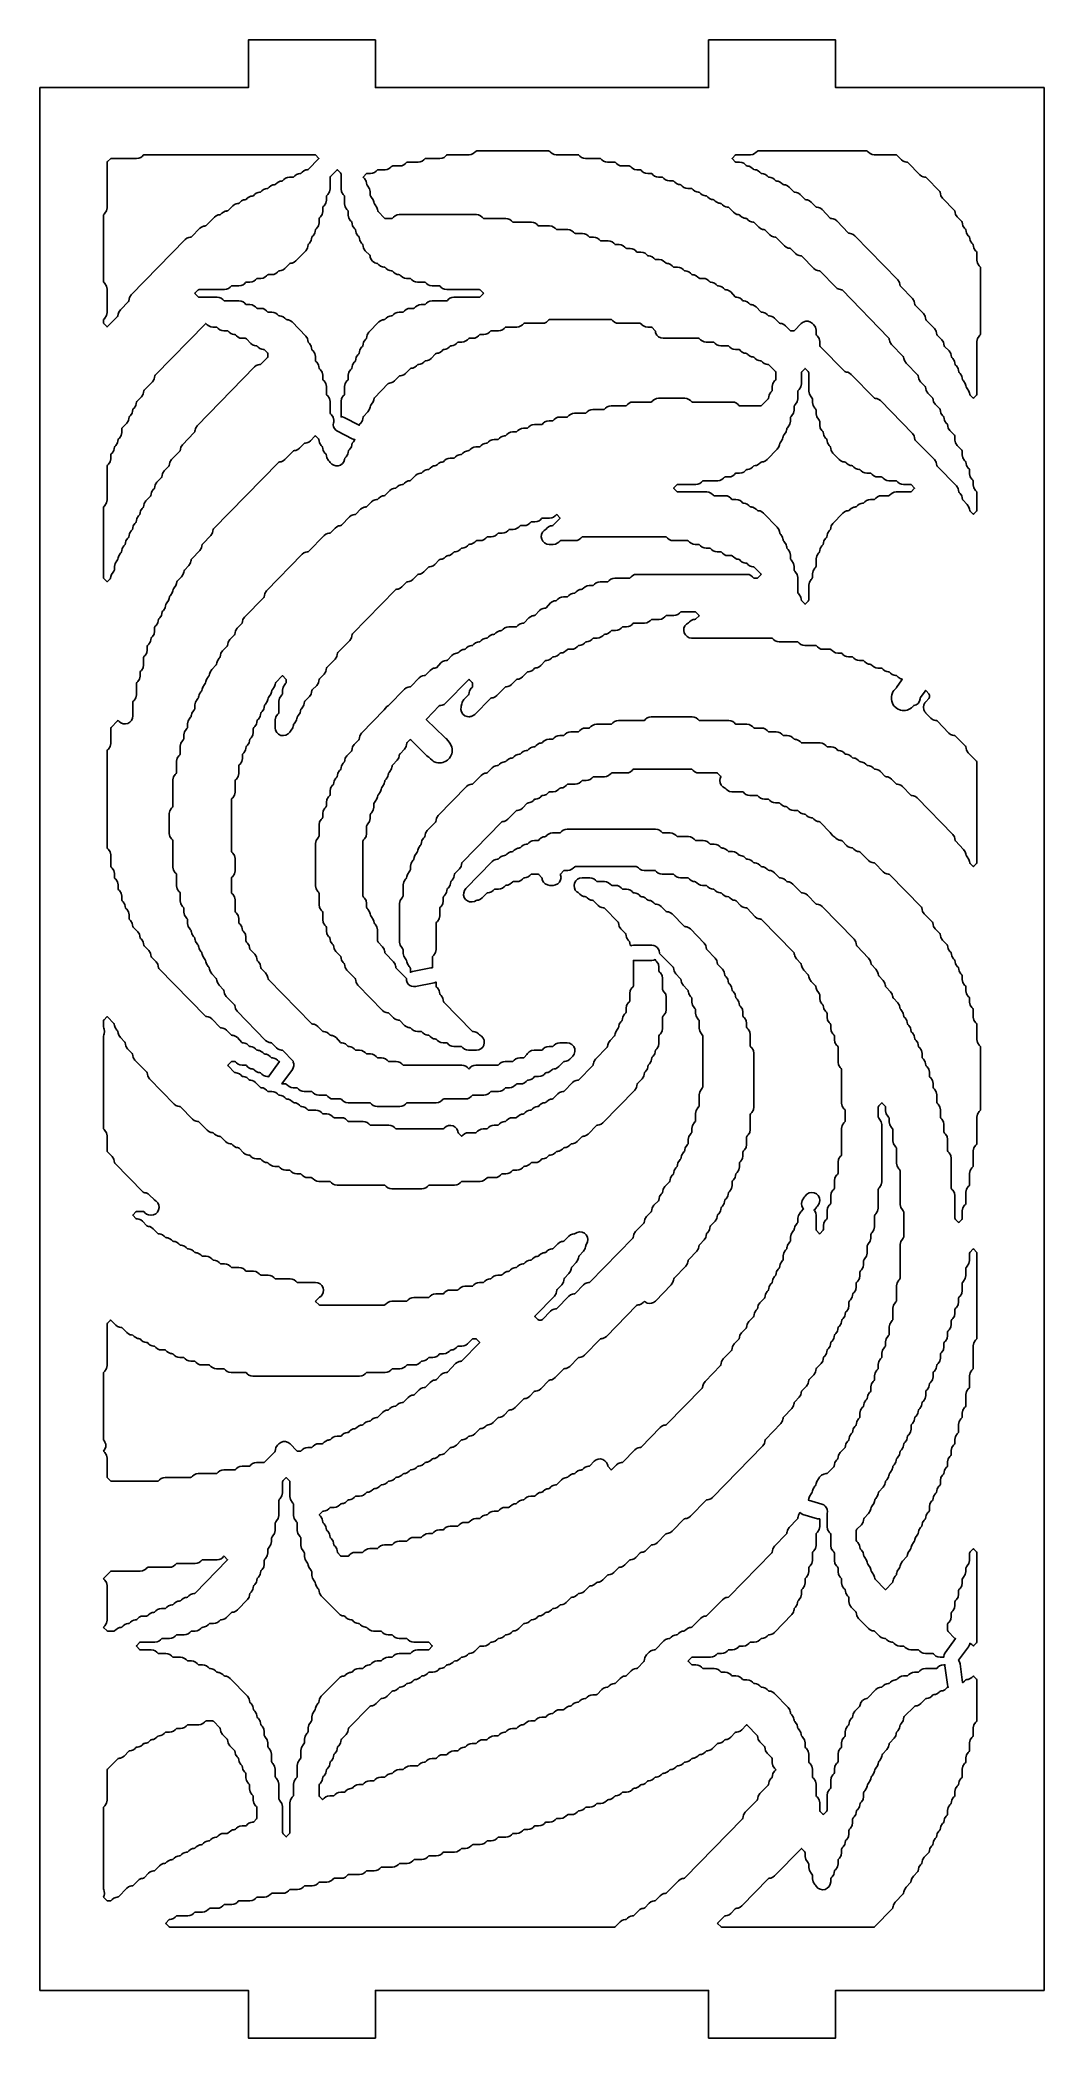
# Model space of a CAD drawing. Header units: millimetres. Extents: x 0 to 63, y 0 to 126.
import ezdxf

# ---------------------------------------------------------------- set-up
doc = ezdxf.new("R2010")
doc.units = ezdxf.units.MM
doc.layers.add('CUT', color=1, linetype='Continuous')

msp = doc.modelspace()

# ---------------------------------------------------------------- linework, layer by layer
at = {"layer": 'CUT'}
for points in [[(42.134, 126), (42.134, 123), (21.134, 123), (21.134, 126), (13.134, 126), (13.134, 123), (0, 123), (0, 3), (13.134, 3), (13.134, 0), (21.134, 0), (21.134, 3), (42.134, 3), (42.134, 0), (50.134, 0), (50.134, 3), (63.2679, 3), (63.2679, 123), (50.134, 123), (50.134, 126)], [(4.1934, 108.6184), (4.2303, 108.8067), (4.2303, 110.2903), (4.1934, 110.4787), (4.0884, 110.6393), (4.0338, 110.6953), (4.0088, 110.7335), (4, 110.7784), (4, 114.9347), (4.0088, 114.9796), (4.0338, 115.0178), (4.0884, 115.0738), (4.1934, 115.2344), (4.2303, 115.4228), (4.2303, 118.2427), (4.2391, 118.2876), (4.2641, 118.3258), (4.4373, 118.5036), (4.4623, 118.5232), (4.4939, 118.5274), (6.0919, 118.5274), (6.2234, 118.545), (6.3457, 118.5966), (6.45, 118.6785), (6.5099, 118.7399), (6.5349, 118.7595), (6.5664, 118.7637), (17.3231, 118.7637), (17.3546, 118.7595), (17.3797, 118.7399), (17.5597, 118.5551), (17.5794, 118.5274), (17.5597, 118.4997), (16.9191, 117.8424), (16.8941, 117.8228), (16.8295, 117.8141), (16.8298, 117.8123), (16.745, 117.801), (16.6228, 117.7494), (16.5184, 117.6675), (16.4585, 117.6061), (16.4335, 117.5865), (16.369, 117.5779), (16.3692, 117.576), (16.2844, 117.5647), (16.1622, 117.5131), (16.0578, 117.4313), (15.998, 117.3698), (15.9729, 117.3502), (15.9414, 117.346), (15.725, 117.346), (15.5936, 117.3284), (15.4713, 117.2768), (15.367, 117.195), (15.3071, 117.1336), (15.2821, 117.1139), (15.2175, 117.1053), (15.2178, 117.1035), (15.133, 117.0921), (15.0108, 117.0406), (14.9064, 116.9587), (14.8466, 116.8973), (14.8215, 116.8776), (14.757, 116.869), (14.7572, 116.8672), (14.6724, 116.8558), (14.5502, 116.8043), (14.4458, 116.7224), (14.386, 116.661), (14.361, 116.6414), (14.2964, 116.6327), (14.2967, 116.6309), (14.2119, 116.6195), (14.0896, 116.568), (13.9853, 116.4861), (13.9254, 116.4247), (13.9004, 116.4051), (13.8358, 116.3964), (13.8361, 116.3946), (13.7513, 116.3832), (13.6291, 116.3317), (13.5247, 116.2498), (13.4649, 116.1884), (13.4398, 116.1688), (13.3753, 116.1601), (13.3755, 116.1583), (13.2907, 116.147), (13.1685, 116.0954), (13.0641, 116.0135), (13.0043, 115.9521), (12.9793, 115.9325), (12.9147, 115.9239), (12.915, 115.922), (12.8302, 115.9107), (12.7079, 115.8591), (12.6036, 115.7772), (12.5437, 115.7158), (12.5187, 115.6962), (12.4541, 115.6876), (12.4544, 115.6857), (12.3696, 115.6744), (12.2474, 115.6228), (12.143, 115.541), (11.8529, 115.2433), (11.8278, 115.2236), (11.7633, 115.215), (11.7635, 115.2132), (11.6787, 115.2018), (11.5565, 115.1503), (11.4522, 115.0684), (11.3923, 115.007), (11.3673, 114.9873), (11.3027, 114.9787), (11.303, 114.9769), (11.2182, 114.9655), (11.096, 114.914), (10.9916, 114.8321), (10.4712, 114.2981), (10.4461, 114.2785), (10.3816, 114.2698), (10.3818, 114.268), (10.2971, 114.2567), (10.1748, 114.2051), (10.0705, 114.1232), (9.55, 113.5893), (9.525, 113.5696), (9.4605, 113.561), (9.4607, 113.5592), (9.3759, 113.5478), (9.2537, 113.4963), (9.1493, 113.4144), (5.7539, 109.9304), (5.6488, 109.7698), (5.6242, 109.6439), (5.6213, 109.6445), (5.6032, 109.5521), (5.5782, 109.5138), (5.0631, 108.9853), (4.958, 108.8247), (4.9333, 108.6988), (4.9304, 108.6993), (4.9124, 108.6069), (4.8873, 108.5687), (4.2582, 107.9232), (4.2303, 107.9024), (4.2024, 107.9232), (4.0338, 108.0961), (4.0088, 108.1344), (4, 108.1792), (4, 108.3187), (4.0088, 108.3635), (4.0338, 108.4018), (4.0884, 108.4577)], [(21.248, 117.7947), (21.273, 117.8143), (21.3045, 117.8186), (21.7512, 117.8186), (21.8827, 117.8362), (22.0049, 117.8877), (22.1093, 117.9696), (22.1691, 118.031), (22.1941, 118.0506), (22.2257, 118.0549), (22.6723, 118.0549), (22.8038, 118.0724), (22.926, 118.124), (23.0304, 118.2059), (23.0903, 118.2673), (23.1153, 118.2869), (23.1468, 118.2911), (23.8237, 118.2911), (23.9552, 118.3087), (24.0775, 118.3603), (24.1818, 118.4422), (24.2417, 118.5036), (24.2667, 118.5232), (24.2982, 118.5274), (25.2054, 118.5274), (25.3369, 118.545), (25.4591, 118.5966), (25.5635, 118.6785), (25.6234, 118.7399), (25.6484, 118.7595), (25.6799, 118.7637), (27.0477, 118.7637), (27.1792, 118.7813), (27.3014, 118.8329), (27.4058, 118.9147), (27.4656, 118.9761), (27.4907, 118.9958), (27.5222, 119), (32.0612, 119), (32.0928, 118.9958), (32.1178, 118.9761), (32.1776, 118.9147), (32.282, 118.8329), (32.4042, 118.7813), (32.5357, 118.7637), (33.9035, 118.7637), (33.935, 118.7595), (33.9601, 118.7399), (34.0199, 118.6785), (34.1243, 118.5966), (34.2465, 118.545), (34.378, 118.5274), (35.2852, 118.5274), (35.3167, 118.5232), (35.3418, 118.5036), (35.4016, 118.4422), (35.506, 118.3603), (35.6282, 118.3087), (35.7597, 118.2911), (36.2063, 118.2911), (36.2379, 118.2869), (36.2629, 118.2673), (36.3227, 118.2059), (36.4271, 118.124), (36.5493, 118.0724), (36.6808, 118.0549), (37.1275, 118.0549), (37.159, 118.0506), (37.184, 118.031), (37.2439, 117.9696), (37.3482, 117.8877), (37.4705, 117.8362), (37.6019, 117.8186), (37.8183, 117.8186), (37.8498, 117.8143), (37.8749, 117.7947), (37.9347, 117.7333), (38.0391, 117.6514), (38.1613, 117.5999), (38.2928, 117.5823), (38.5092, 117.5823), (38.5407, 117.5781), (38.5657, 117.5584), (38.6256, 117.497), (38.7299, 117.4151), (38.8522, 117.3636), (38.9836, 117.346), (39.2, 117.346), (39.2315, 117.3418), (39.2566, 117.3221), (39.3164, 117.2607), (39.4208, 117.1789), (39.543, 117.1273), (39.6745, 117.1097), (39.8909, 117.1097), (39.9224, 117.1055), (39.9474, 117.0858), (40.0073, 117.0244), (40.1116, 116.9426), (40.2339, 116.891), (40.3187, 116.8797), (40.3184, 116.8778), (40.383, 116.8692), (40.408, 116.8496), (40.4678, 116.7882), (40.5722, 116.7063), (40.6944, 116.6547), (40.8259, 116.6371), (41.0423, 116.6371), (41.0738, 116.6329), (41.0988, 116.6133), (41.1587, 116.5519), (41.263, 116.47), (41.3853, 116.4184), (41.4701, 116.4071), (41.4698, 116.4053), (41.5344, 116.3966), (41.5594, 116.377), (41.6192, 116.3156), (41.7236, 116.2337), (41.8458, 116.1822), (41.9306, 116.1708), (41.9304, 116.169), (41.9949, 116.1603), (42.02, 116.1407), (42.0798, 116.0793), (42.1842, 115.9974), (42.3064, 115.9459), (42.3912, 115.9345), (42.391, 115.9327), (42.4555, 115.9241), (42.4805, 115.9044), (42.5404, 115.843), (42.6447, 115.7611), (42.767, 115.7096), (42.8518, 115.6982), (42.8515, 115.6964), (42.9161, 115.6878), (42.9411, 115.6681), (43.0009, 115.6067), (43.1053, 115.5248), (43.2275, 115.4733), (43.3123, 115.4619), (43.3121, 115.4601), (43.3766, 115.4515), (43.4017, 115.4318), (43.6918, 115.1341), (43.7962, 115.0523), (43.9184, 115.0007), (44.0032, 114.9894), (44.0029, 114.9875), (44.0675, 114.9789), (44.0925, 114.9593), (44.1524, 114.8979), (44.2567, 114.816), (44.379, 114.7644), (44.4637, 114.7531), (44.4635, 114.7513), (44.528, 114.7426), (44.5531, 114.723), (44.6129, 114.6616), (44.7173, 114.5797), (44.8395, 114.5281), (44.9243, 114.5168), (44.9241, 114.515), (44.9886, 114.5063), (45.0136, 114.4867), (45.3038, 114.189), (45.4081, 114.1071), (45.5304, 114.0556), (45.6152, 114.0442), (45.6149, 114.0424), (45.6795, 114.0338), (45.7045, 114.0141), (45.9946, 113.7164), (46.099, 113.6345), (46.2212, 113.583), (46.306, 113.5716), (46.3058, 113.5698), (46.3703, 113.5612), (46.3953, 113.5415), (46.9158, 113.0076), (47.0201, 112.9257), (47.1423, 112.8741), (47.2271, 112.8628), (47.2269, 112.861), (47.2914, 112.8523), (47.3165, 112.8327), (47.6066, 112.535), (47.711, 112.4531), (47.8332, 112.4016), (47.918, 112.3902), (47.9178, 112.3884), (47.9823, 112.3797), (48.0073, 112.3601), (48.758, 111.5898), (48.8624, 111.508), (48.9846, 111.4564), (49.0694, 111.4451), (49.0692, 111.4432), (49.1337, 111.4346), (49.1587, 111.415), (50.1397, 110.4084), (50.2441, 110.3265), (50.3663, 110.275), (50.4511, 110.2636), (50.4509, 110.2618), (50.5154, 110.2532), (50.5404, 110.2335), (53.4771, 107.2203), (53.5021, 107.1821), (53.5202, 107.0897), (53.5231, 107.0903), (53.5477, 106.9643), (53.6528, 106.8037), (54.3982, 106.0389), (54.4232, 106.0007), (54.4413, 105.9083), (54.4442, 105.9088), (54.4688, 105.7829), (54.5739, 105.6223), (55.3193, 104.8575), (55.3444, 104.8192), (55.3624, 104.7268), (55.3654, 104.7274), (55.39, 104.6015), (55.4951, 104.4409), (55.7799, 104.1486), (55.8049, 104.1104), (55.823, 104.018), (55.8259, 104.0185), (55.8505, 103.8926), (55.9556, 103.732), (56.2405, 103.4397), (56.2655, 103.4015), (56.2836, 103.3091), (56.2865, 103.3097), (56.3111, 103.1838), (56.4162, 103.0231), (56.701, 102.7309), (56.7261, 102.6926), (56.7441, 102.6002), (56.747, 102.6008), (56.7717, 102.4749), (56.8768, 102.3143), (56.9313, 102.2583), (56.9563, 102.2201), (56.9744, 102.1277), (56.9773, 102.1282), (57.002, 102.0023), (57.107, 101.8417), (57.1616, 101.7857), (57.1866, 101.7475), (57.2047, 101.6551), (57.2076, 101.6557), (57.2322, 101.5298), (57.3373, 101.3691), (57.6222, 101.0769), (57.6472, 101.0386), (57.656, 100.9938), (57.656, 100.773), (57.6928, 100.5846), (57.7979, 100.424), (58.0827, 100.1317), (58.1078, 100.0935), (58.1165, 100.0486), (58.1165, 99.8278), (58.1534, 99.6395), (58.2585, 99.4788), (58.313, 99.4229), (58.338, 99.3846), (58.3561, 99.2922), (58.359, 99.2928), (58.3837, 99.1669), (58.4887, 99.0063), (58.5433, 98.9503), (58.5683, 98.912), (58.5771, 98.8672), (58.5771, 98.6464), (58.6139, 98.458), (58.719, 98.2974), (58.7736, 98.2414), (58.7986, 98.2032), (58.8074, 98.1583), (58.8074, 97.9375), (58.8442, 97.7492), (58.9493, 97.5886), (59.0039, 97.5326), (59.0289, 97.4943), (59.0377, 97.4495), (59.0377, 96.3649), (59.0289, 96.32), (59.0039, 96.2818), (58.8353, 96.1088), (58.8074, 96.0881), (58.7795, 96.1088), (58.6109, 96.2818), (58.5859, 96.32), (58.5678, 96.4124), (58.5649, 96.4119), (58.5403, 96.5378), (58.4352, 96.6984), (58.1503, 96.9906), (58.1253, 97.0289), (58.1072, 97.1213), (58.1043, 97.1207), (58.0797, 97.2466), (57.9746, 97.4072), (57.9201, 97.4632), (57.895, 97.5015), (57.877, 97.5939), (57.874, 97.5933), (57.8494, 97.7192), (57.7443, 97.8798), (56.5384, 99.1172), (56.5133, 99.1555), (56.4953, 99.2479), (56.4923, 99.2473), (56.4677, 99.3732), (56.3626, 99.5338), (55.1567, 100.7712), (55.1316, 100.8095), (55.1136, 100.9019), (55.1106, 100.9013), (55.086, 101.0272), (54.9809, 101.1878), (52.9672, 103.254), (52.8628, 103.3359), (52.7406, 103.3875), (52.6558, 103.3988), (52.6561, 103.4006), (52.5915, 103.4093), (52.5665, 103.4289), (51.1249, 104.908), (51.0206, 104.9899), (50.8984, 105.0415), (50.8136, 105.0528), (50.8138, 105.0547), (50.7493, 105.0633), (50.7242, 105.0829), (49.1693, 106.6784), (49.1443, 106.7166), (49.1355, 106.7615), (49.1355, 106.9823), (49.0987, 107.1707), (48.9936, 107.3313), (48.939, 107.3873), (48.914, 107.4255), (48.9052, 107.4704), (48.9052, 107.6912), (48.8684, 107.8795), (48.7633, 108.0401), (48.6876, 108.1178), (48.5599, 108.2126), (48.409, 108.2625), (48.25, 108.2625), (48.0991, 108.2126), (47.9714, 108.1178), (47.5468, 107.6821), (47.5217, 107.6624), (47.4902, 107.6582), (47.3265, 107.6582), (47.295, 107.6624), (47.27, 107.6821), (46.9798, 107.9798), (46.8755, 108.0617), (46.7533, 108.1132), (46.6685, 108.1246), (46.6687, 108.1264), (46.6042, 108.135), (46.5791, 108.1547), (46.289, 108.4524), (46.1846, 108.5342), (46.0624, 108.5858), (45.9776, 108.5971), (45.9779, 108.599), (45.9133, 108.6076), (45.8883, 108.6272), (45.8284, 108.6886), (45.7241, 108.7705), (45.6018, 108.8221), (45.517, 108.8334), (45.5173, 108.8352), (45.4527, 108.8439), (45.4277, 108.8635), (45.1376, 109.1612), (45.0332, 109.2431), (44.911, 109.2946), (44.8262, 109.306), (44.8264, 109.3078), (44.7619, 109.3165), (44.7369, 109.3361), (44.677, 109.3975), (44.5726, 109.4794), (44.4504, 109.5309), (44.3656, 109.5423), (44.3659, 109.5441), (44.3013, 109.5527), (44.2763, 109.5724), (44.2165, 109.6338), (44.1121, 109.7157), (43.9899, 109.7672), (43.9051, 109.7786), (43.9053, 109.7804), (43.8408, 109.789), (43.8157, 109.8087), (43.5256, 110.1064), (43.4212, 110.1882), (43.299, 110.2398), (43.2142, 110.2511), (43.2145, 110.253), (43.1499, 110.2616), (43.1249, 110.2812), (43.065, 110.3426), (42.9607, 110.4245), (42.8384, 110.4761), (42.7536, 110.4874), (42.7539, 110.4893), (42.6893, 110.4979), (42.6643, 110.5175), (42.6045, 110.5789), (42.5001, 110.6608), (42.3779, 110.7124), (42.2931, 110.7237), (42.2933, 110.7255), (42.2288, 110.7342), (42.2037, 110.7538), (42.1439, 110.8152), (42.0395, 110.8971), (41.9173, 110.9486), (41.7858, 110.9662), (41.5695, 110.9662), (41.5379, 110.9705), (41.5129, 110.9901), (41.4531, 111.0515), (41.3487, 111.1334), (41.2265, 111.1849), (41.1417, 111.1963), (41.1419, 111.1981), (41.0774, 111.2068), (41.0523, 111.2264), (40.9925, 111.2878), (40.8881, 111.3697), (40.7659, 111.4212), (40.6811, 111.4326), (40.6813, 111.4344), (40.6168, 111.443), (40.5918, 111.4627), (40.5319, 111.5241), (40.4276, 111.606), (40.3053, 111.6575), (40.1738, 111.6751), (39.9575, 111.6751), (39.9259, 111.6793), (39.9009, 111.699), (39.8411, 111.7604), (39.7367, 111.8422), (39.6145, 111.8938), (39.5297, 111.9051), (39.5299, 111.907), (39.4654, 111.9156), (39.4404, 111.9352), (39.3805, 111.9967), (39.2761, 112.0785), (39.1539, 112.1301), (39.0224, 112.1477), (38.8061, 112.1477), (38.7745, 112.1519), (38.7495, 112.1715), (38.6897, 112.2329), (38.5853, 112.3148), (38.4631, 112.3664), (38.3783, 112.3777), (38.3785, 112.3795), (38.314, 112.3882), (38.2889, 112.4078), (38.2291, 112.4692), (38.1247, 112.5511), (38.0025, 112.6027), (37.871, 112.6203), (37.6546, 112.6203), (37.6231, 112.6245), (37.5981, 112.6441), (37.5382, 112.7055), (37.4339, 112.7874), (37.3116, 112.8389), (37.1802, 112.8565), (36.9638, 112.8565), (36.9323, 112.8608), (36.9072, 112.8804), (36.8474, 112.9418), (36.743, 113.0237), (36.6208, 113.0752), (36.4893, 113.0928), (36.2729, 113.0928), (36.2414, 113.097), (36.2164, 113.1167), (36.1565, 113.1781), (36.0522, 113.26), (35.9299, 113.3115), (35.7985, 113.3291), (35.3518, 113.3291), (35.3203, 113.3333), (35.2953, 113.353), (35.2354, 113.4144), (35.131, 113.4963), (35.0088, 113.5478), (34.8773, 113.5654), (34.661, 113.5654), (34.6294, 113.5696), (34.6044, 113.5893), (34.5446, 113.6507), (34.4402, 113.7325), (34.318, 113.7841), (34.1865, 113.8017), (33.7398, 113.8017), (33.7083, 113.8059), (33.6833, 113.8255), (33.6234, 113.8869), (33.5191, 113.9688), (33.3968, 114.0204), (33.2654, 114.038), (32.5884, 114.038), (32.5569, 114.0422), (32.5319, 114.0618), (32.472, 114.1232), (32.3676, 114.2051), (32.2454, 114.2567), (32.1139, 114.2743), (31.437, 114.2743), (31.4055, 114.2785), (31.3804, 114.2981), (31.3206, 114.3595), (31.2162, 114.4414), (31.094, 114.493), (30.9625, 114.5105), (29.825, 114.5105), (29.7935, 114.5148), (29.7685, 114.5344), (29.7086, 114.5958), (29.6042, 114.6777), (29.482, 114.7292), (29.3505, 114.7468), (27.9828, 114.7468), (27.9512, 114.7511), (27.9262, 114.7707), (27.8663, 114.8321), (27.762, 114.914), (27.6398, 114.9655), (27.5083, 114.9831), (22.6335, 114.9831), (22.5021, 114.9655), (22.3798, 114.914), (22.2755, 114.8321), (22.2156, 114.7707), (22.1906, 114.7511), (22.1591, 114.7468), (21.7651, 114.7468), (21.7336, 114.7511), (21.7086, 114.7707), (21.305, 115.1847), (21.28, 115.223), (21.2619, 115.3154), (21.259, 115.3148), (21.2344, 115.4407), (21.1293, 115.6013), (21.0748, 115.6573), (21.0497, 115.6956), (21.0317, 115.788), (21.0287, 115.7874), (21.0041, 115.9133), (20.899, 116.0739), (20.8445, 116.1299), (20.8194, 116.1681), (20.8107, 116.213), (20.8107, 116.4338), (20.7738, 116.6221), (20.6687, 116.7828), (20.6142, 116.8387), (20.5892, 116.877), (20.5711, 116.9694), (20.5682, 116.9688), (20.5435, 117.0947), (20.4385, 117.2553), (20.3771, 117.3183), (20.3574, 117.346), (20.3771, 117.3737), (20.5571, 117.5584), (20.5822, 117.5781), (20.6137, 117.5823), (20.8301, 117.5823), (20.9615, 117.5999), (21.0838, 117.6514), (21.1881, 117.7333)], [(45.1974, 118.9761), (45.2225, 118.9958), (45.254, 119), (52.0959, 119), (52.1274, 118.9958), (52.1524, 118.9761), (52.2123, 118.9147), (52.3166, 118.8329), (52.4389, 118.7813), (52.5703, 118.7637), (53.9381, 118.7637), (53.9697, 118.7595), (53.9947, 118.7399), (54.2848, 118.4422), (54.3892, 118.3603), (54.5114, 118.3087), (54.5962, 118.2974), (54.596, 118.2956), (54.6605, 118.2869), (54.6855, 118.2673), (55.4362, 117.497), (55.5406, 117.4151), (55.6628, 117.3636), (55.7476, 117.3522), (55.7474, 117.3504), (55.8119, 117.3418), (55.837, 117.3221), (56.701, 116.4355), (56.7261, 116.3973), (56.7441, 116.3049), (56.747, 116.3054), (56.7717, 116.1795), (56.8768, 116.0189), (57.6222, 115.2541), (57.6472, 115.2158), (57.6653, 115.1234), (57.6682, 115.124), (57.6928, 114.9981), (57.7979, 114.8375), (58.0827, 114.5452), (58.1078, 114.507), (58.1258, 114.4146), (58.1287, 114.4152), (58.1534, 114.2892), (58.2585, 114.1286), (58.313, 114.0727), (58.338, 114.0344), (58.3561, 113.942), (58.359, 113.9426), (58.3837, 113.8167), (58.4887, 113.6561), (58.5433, 113.6001), (58.5683, 113.5618), (58.5864, 113.4694), (58.5893, 113.47), (58.6139, 113.3441), (58.719, 113.1835), (58.7736, 113.1275), (58.7986, 113.0893), (58.8167, 112.9969), (58.8196, 112.9974), (58.8442, 112.8715), (58.9493, 112.7109), (59.0039, 112.6549), (59.0289, 112.6167), (59.0377, 112.5718), (59.0377, 112.1147), (59.0745, 111.9264), (59.1796, 111.7658), (59.2341, 111.7098), (59.2592, 111.6715), (59.2679, 111.6267), (59.2679, 107.4704), (59.2592, 107.4255), (59.2341, 107.3873), (59.1796, 107.3313), (59.0745, 107.1707), (59.0377, 106.9823), (59.0377, 103.6898), (59.0289, 103.6449), (59.0039, 103.6067), (58.8353, 103.4337), (58.8074, 103.413), (58.7795, 103.4337), (58.6109, 103.6067), (58.5859, 103.6449), (58.5678, 103.7373), (58.5649, 103.7367), (58.5403, 103.8627), (58.4352, 104.0233), (58.3806, 104.0792), (58.3556, 104.1175), (58.3375, 104.2099), (58.3346, 104.2093), (58.31, 104.3352), (58.2049, 104.4958), (58.1503, 104.5518), (58.1253, 104.5901), (58.1072, 104.6825), (58.1043, 104.6819), (58.0797, 104.8078), (57.9746, 104.9684), (57.9201, 105.0244), (57.895, 105.0626), (57.877, 105.155), (57.874, 105.1545), (57.8494, 105.2804), (57.7443, 105.441), (57.6898, 105.497), (57.6647, 105.5352), (57.6467, 105.6276), (57.6438, 105.627), (57.6191, 105.753), (57.514, 105.9136), (57.4595, 105.9695), (57.4345, 106.0078), (57.4164, 106.1002), (57.4135, 106.0996), (57.3888, 106.2255), (57.2838, 106.3861), (56.9989, 106.6784), (56.9739, 106.7166), (56.9558, 106.809), (56.9529, 106.8085), (56.9283, 106.9344), (56.8232, 107.095), (56.5384, 107.3873), (56.5133, 107.4255), (56.4953, 107.5179), (56.4923, 107.5173), (56.4677, 107.6432), (56.3626, 107.8039), (55.8475, 108.3324), (55.8225, 108.3707), (55.8044, 108.4631), (55.8015, 108.4625), (55.7769, 108.5884), (55.6718, 108.749), (55.1567, 109.2776), (55.1316, 109.3158), (55.1136, 109.4082), (55.1106, 109.4076), (55.086, 109.5335), (54.9809, 109.6942), (54.2355, 110.459), (54.2105, 110.4972), (54.1924, 110.5896), (54.1895, 110.5891), (54.1649, 110.715), (54.0598, 110.8756), (51.3552, 113.6507), (51.2509, 113.7325), (51.1286, 113.7841), (51.0438, 113.7954), (51.0441, 113.7973), (50.9795, 113.8059), (50.9545, 113.8255), (50.2038, 114.5958), (50.0994, 114.6777), (49.9772, 114.7292), (49.8924, 114.7406), (49.8927, 114.7424), (49.8281, 114.7511), (49.8031, 114.7707), (49.2827, 115.3047), (49.1783, 115.3865), (49.0561, 115.4381), (48.9713, 115.4494), (48.9715, 115.4513), (48.907, 115.4599), (48.882, 115.4796), (48.5918, 115.7772), (48.4875, 115.8591), (48.3652, 115.9107), (48.2804, 115.922), (48.2807, 115.9239), (48.2161, 115.9325), (48.1911, 115.9521), (47.901, 116.2498), (47.7966, 116.3317), (47.6744, 116.3832), (47.5896, 116.3946), (47.5898, 116.3964), (47.5253, 116.4051), (47.5003, 116.4247), (47.2101, 116.7224), (47.1058, 116.8043), (46.9835, 116.8558), (46.8987, 116.8672), (46.899, 116.869), (46.8344, 116.8776), (46.8094, 116.8973), (46.7496, 116.9587), (46.6452, 117.0406), (46.523, 117.0921), (46.4382, 117.1035), (46.4384, 117.1053), (46.3739, 117.1139), (46.3488, 117.1336), (46.289, 117.195), (46.1846, 117.2768), (46.0624, 117.3284), (45.9776, 117.3397), (45.9779, 117.3416), (45.9133, 117.3502), (45.8883, 117.3698), (45.8284, 117.4313), (45.7241, 117.5131), (45.6018, 117.5647), (45.517, 117.576), (45.5173, 117.5779), (45.4527, 117.5865), (45.4277, 117.6061), (45.3679, 117.6675), (45.2635, 117.7494), (45.1413, 117.801), (45.0565, 117.8123), (45.0567, 117.8141), (44.9922, 117.8228), (44.9671, 117.8424), (44.9073, 117.9038), (44.8029, 117.9857), (44.6807, 118.0373), (44.5959, 118.0486), (44.5962, 118.0504), (44.5316, 118.0591), (44.5066, 118.0787), (44.4467, 118.1401), (44.3424, 118.222), (44.2201, 118.2735), (44.0887, 118.2911), (43.8723, 118.2911), (43.8408, 118.2954), (43.8157, 118.315), (43.6357, 118.4997), (43.616, 118.5274), (43.6357, 118.5551), (43.8157, 118.7399), (43.8408, 118.7595), (43.8723, 118.7637), (44.7795, 118.7637), (44.911, 118.7813), (45.0332, 118.8329), (45.1376, 118.9147)], [(12.4777, 61.4151), (12.5999, 61.3636), (12.7314, 61.346), (12.9477, 61.346), (12.9793, 61.3418), (13.0043, 61.3221), (13.0641, 61.2607), (13.1685, 61.1789), (13.2907, 61.1273), (13.3755, 61.116), (13.3753, 61.1141), (13.4398, 61.1055), (13.4649, 61.0858), (13.5247, 61.0244), (13.6291, 60.9426), (13.7513, 60.891), (13.8361, 60.8797), (13.8358, 60.8778), (13.9004, 60.8692), (13.9254, 60.8496), (13.9853, 60.7882), (14.0896, 60.7063), (14.2119, 60.6547), (14.2967, 60.6434), (14.2964, 60.6415), (14.361, 60.6329), (14.386, 60.6133), (14.3935, 60.6056), (14.4335, 60.6792), (15.0908, 61.5818), (15.0554, 61.5865), (15.0303, 61.6061), (14.9705, 61.6675), (14.8661, 61.7494), (14.7439, 61.801), (14.6591, 61.8123), (14.6593, 61.8141), (14.5948, 61.8228), (14.5698, 61.8424), (14.5099, 61.9038), (14.4056, 61.9857), (14.2833, 62.0373), (14.1985, 62.0486), (14.1988, 62.0504), (14.1342, 62.0591), (14.1092, 62.0787), (14.0494, 62.1401), (13.945, 62.222), (13.8228, 62.2735), (13.738, 62.2849), (13.7382, 62.2867), (13.6737, 62.2954), (13.6486, 62.315), (13.5888, 62.3764), (13.4844, 62.4583), (13.3622, 62.5098), (13.2774, 62.5212), (13.2777, 62.523), (13.2131, 62.5316), (13.1881, 62.5513), (13.1282, 62.6127), (13.0239, 62.6946), (12.9016, 62.7461), (12.8168, 62.7575), (12.8171, 62.7593), (12.7525, 62.7679), (12.7275, 62.7876), (12.4374, 63.0853), (12.333, 63.1671), (12.2108, 63.2187), (12.126, 63.23), (12.1262, 63.2319), (12.0617, 63.2405), (12.0367, 63.2601), (11.7465, 63.5578), (11.6422, 63.6397), (11.5199, 63.6913), (11.4351, 63.7026), (11.4354, 63.7044), (11.3708, 63.7131), (11.3458, 63.7327), (10.8254, 64.2667), (10.721, 64.3486), (10.5988, 64.4001), (10.514, 64.4115), (10.5143, 64.4133), (10.4497, 64.4219), (10.4247, 64.4416), (7.4881, 67.4548), (7.463, 67.493), (7.445, 67.5854), (7.442, 67.5848), (7.4174, 67.7108), (7.3123, 67.8714), (7.0275, 68.1636), (7.0025, 68.2019), (6.9844, 68.2943), (6.9815, 68.2937), (6.9568, 68.4196), (6.8518, 68.5802), (6.5669, 68.8725), (6.5419, 68.9107), (6.5238, 69.0031), (6.5209, 69.0026), (6.4963, 69.1285), (6.3912, 69.2891), (6.3366, 69.3451), (6.3116, 69.3833), (6.2935, 69.4757), (6.2906, 69.4751), (6.266, 69.6011), (6.1609, 69.7617), (5.8761, 70.0539), (5.851, 70.0922), (5.833, 70.1846), (5.8301, 70.184), (5.8054, 70.3099), (5.7003, 70.4705), (5.6458, 70.5265), (5.6208, 70.5647), (5.612, 70.6096), (5.612, 70.8304), (5.5751, 71.0188), (5.4701, 71.1794), (5.4155, 71.2354), (5.3905, 71.2736), (5.3724, 71.366), (5.3695, 71.3654), (5.3449, 71.4913), (5.2398, 71.652), (5.1852, 71.7079), (5.1602, 71.7462), (5.1514, 71.791), (5.1514, 72.0118), (5.1146, 72.2002), (5.0095, 72.3608), (4.9549, 72.4168), (4.9299, 72.455), (4.9211, 72.4999), (4.9211, 72.7207), (4.8843, 72.9091), (4.7792, 73.0697), (4.7247, 73.1257), (4.6996, 73.1639), (4.6908, 73.2088), (4.6908, 73.4296), (4.654, 73.6179), (4.5489, 73.7785), (4.4944, 73.8345), (4.4693, 73.8728), (4.4606, 73.9176), (4.4606, 74.611), (4.4237, 74.7994), (4.3186, 74.96), (4.2641, 75.0159), (4.2391, 75.0542), (4.2303, 75.0991), (4.2303, 81.1457), (4.2391, 81.1905), (4.2641, 81.2288), (4.3186, 81.2848), (4.4237, 81.4454), (4.4606, 81.6337), (4.4606, 82.5634), (4.4693, 82.6082), (4.4944, 82.6465), (4.8932, 83.0557), (4.9211, 83.0765), (4.949, 83.0557), (4.9842, 83.0197), (5.1016, 82.9304), (5.24, 82.8792), (5.3873, 82.8707), (5.5306, 82.9055), (5.6576, 82.9806), (5.7571, 83.0895), (5.8205, 83.2227), (5.8423, 83.3687), (5.8423, 84.2174), (5.851, 84.2623), (5.8761, 84.3005), (5.9306, 84.3565), (6.0357, 84.5171), (6.0725, 84.7055), (6.0725, 85.3988), (6.0813, 85.4437), (6.1064, 85.4819), (6.1609, 85.5379), (6.266, 85.6985), (6.3028, 85.8869), (6.3028, 86.1077), (6.3116, 86.1525), (6.3366, 86.1908), (6.3912, 86.2468), (6.4963, 86.4074), (6.5331, 86.5958), (6.5331, 87.0528), (6.5419, 87.0977), (6.5669, 87.136), (6.6215, 87.1919), (6.7266, 87.3525), (6.7634, 87.5409), (6.7634, 87.7617), (6.7722, 87.8066), (6.7972, 87.8448), (6.8518, 87.9008), (6.9568, 88.0614), (6.9815, 88.1873), (6.9844, 88.1867), (7.0025, 88.2791), (7.0275, 88.3174), (7.082, 88.3734), (7.1871, 88.534), (7.224, 88.7223), (7.224, 88.9431), (7.2327, 88.988), (7.2578, 89.0262), (7.3123, 89.0822), (7.4174, 89.2428), (7.442, 89.3687), (7.445, 89.3682), (7.463, 89.4606), (7.4881, 89.4988), (7.5426, 89.5548), (7.6477, 89.7154), (7.6723, 89.8413), (7.6752, 89.8407), (7.6933, 89.9331), (7.7183, 89.9714), (7.7729, 90.0274), (7.878, 90.188), (7.9026, 90.3139), (7.9055, 90.3133), (7.9236, 90.4057), (7.9486, 90.444), (8.0032, 90.4999), (8.1083, 90.6606), (8.1329, 90.7865), (8.1358, 90.7859), (8.1539, 90.8783), (8.1789, 90.9165), (8.2335, 90.9725), (8.3385, 91.1331), (8.3632, 91.259), (8.3661, 91.2585), (8.3842, 91.3509), (8.4092, 91.3891), (8.4637, 91.4451), (8.5688, 91.6057), (8.5934, 91.7316), (8.5964, 91.731), (8.6144, 91.8234), (8.6395, 91.8617), (8.9243, 92.154), (9.0294, 92.3146), (9.054, 92.4405), (9.0569, 92.4399), (9.075, 92.5323), (9.1, 92.5706), (9.3849, 92.8628), (9.49, 93.0234), (9.5146, 93.1493), (9.5175, 93.1488), (9.5356, 93.2412), (9.5606, 93.2794), (10.0757, 93.808), (10.1808, 93.9686), (10.2054, 94.0945), (10.2083, 94.0939), (10.2264, 94.1863), (10.2514, 94.2246), (10.7666, 94.7531), (10.8717, 94.9137), (10.8963, 95.0396), (10.8992, 95.0391), (10.9173, 95.1315), (10.9423, 95.1697), (15.0303, 99.3643), (15.0554, 99.384), (15.1199, 99.3926), (15.1197, 99.3944), (15.2045, 99.4058), (15.3267, 99.4573), (15.4311, 99.5392), (15.9515, 100.0732), (15.9765, 100.0928), (16.041, 100.1015), (16.0408, 100.1033), (16.1256, 100.1146), (16.2478, 100.1662), (16.3522, 100.2481), (16.6423, 100.5458), (16.6674, 100.5654), (16.7319, 100.574), (16.7317, 100.5759), (16.8164, 100.5872), (16.9387, 100.6388), (17.043, 100.7206), (17.3285, 101.0135), (17.3564, 101.0343), (17.3843, 101.0135), (17.5529, 100.8406), (17.5779, 100.8023), (17.596, 100.7099), (17.5989, 100.7105), (17.6235, 100.5846), (17.7286, 100.424), (17.7832, 100.368), (17.8082, 100.3298), (17.8263, 100.2374), (17.8292, 100.2379), (17.8538, 100.112), (17.9589, 99.9514), (18.0135, 99.8954), (18.0385, 99.8572), (18.0566, 99.7648), (18.0595, 99.7654), (18.0841, 99.6395), (18.1892, 99.4788), (18.2437, 99.4229), (18.2827, 99.3633), (18.3808, 99.2531), (18.5068, 99.1763), (18.6497, 99.1397), (18.7971, 99.1463), (18.9361, 99.1957), (19.0547, 99.2835), (19.1425, 99.402), (19.1918, 99.5411), (19.2075, 99.6209), (19.2325, 99.6592), (19.287, 99.7151), (19.3921, 99.8757), (19.4168, 100.0017), (19.4197, 100.0011), (19.4377, 100.0935), (19.4628, 100.1317), (19.5173, 100.1877), (19.6224, 100.3483), (19.647, 100.4742), (19.65, 100.4737), (19.668, 100.5661), (19.6931, 100.6043), (19.7476, 100.6603), (19.8404, 100.8021), (19.7979, 100.8055), (19.6799, 100.8475), (18.7412, 101.3272), (18.638, 101.3983), (18.5567, 101.4937), (18.5029, 101.6068), (18.4802, 101.73), (18.4902, 101.855), (18.5078, 101.9044), (18.5078, 102.0203), (18.471, 102.2086), (18.3659, 102.3693), (18.3114, 102.4252), (18.2863, 102.4635), (18.2776, 102.5083), (18.2776, 103.2017), (18.2407, 103.3901), (18.1356, 103.5507), (18.0811, 103.6067), (18.056, 103.6449), (18.0473, 103.6898), (18.0473, 104.1469), (18.0104, 104.3352), (17.9053, 104.4958), (17.8508, 104.5518), (17.8258, 104.5901), (17.817, 104.6349), (17.817, 104.8557), (17.7801, 105.0441), (17.6751, 105.2047), (17.6205, 105.2607), (17.5955, 105.2989), (17.5774, 105.3913), (17.5745, 105.3908), (17.5499, 105.5167), (17.4448, 105.6773), (17.3902, 105.7332), (17.3652, 105.7715), (17.3564, 105.8164), (17.3564, 106.0372), (17.3196, 106.2255), (17.2145, 106.3861), (17.1599, 106.4421), (17.1349, 106.4804), (17.1168, 106.5728), (17.1139, 106.5722), (17.0893, 106.6981), (16.9842, 106.8587), (16.9297, 106.9147), (16.9046, 106.9529), (16.8866, 107.0453), (16.8836, 107.0448), (16.859, 107.1707), (16.7539, 107.3313), (15.8916, 108.2161), (15.7873, 108.2979), (15.665, 108.3495), (15.5802, 108.3608), (15.5805, 108.3627), (15.5159, 108.3713), (15.4909, 108.3909), (15.4311, 108.4524), (15.3267, 108.5342), (15.2045, 108.5858), (15.1197, 108.5971), (15.1199, 108.599), (15.0554, 108.6076), (15.0303, 108.6272), (14.9705, 108.6886), (14.8661, 108.7705), (14.7439, 108.8221), (14.6124, 108.8397), (14.3961, 108.8397), (14.3645, 108.8439), (14.3395, 108.8635), (14.2796, 108.9249), (14.1753, 109.0068), (14.0531, 109.0584), (13.9216, 109.0759), (13.7052, 109.0759), (13.6737, 109.0802), (13.6486, 109.0998), (13.5888, 109.1612), (13.4844, 109.2431), (13.3622, 109.2946), (13.2307, 109.3122), (13.0144, 109.3122), (12.9828, 109.3165), (12.9578, 109.3361), (12.8979, 109.3975), (12.7936, 109.4794), (12.6714, 109.5309), (12.5399, 109.5485), (11.6327, 109.5485), (11.6011, 109.5527), (11.5761, 109.5724), (11.5162, 109.6338), (11.4119, 109.7157), (11.2897, 109.7672), (11.1582, 109.7848), (10.0207, 109.7848), (9.9891, 109.789), (9.9641, 109.8087), (9.7841, 109.9934), (9.7644, 110.0211), (9.7841, 110.0488), (9.9641, 110.2335), (9.9891, 110.2532), (10.0207, 110.2574), (11.6187, 110.2574), (11.7502, 110.275), (11.8724, 110.3265), (11.9768, 110.4084), (12.0367, 110.4698), (12.0617, 110.4895), (12.0932, 110.4937), (12.5399, 110.4937), (12.6714, 110.5113), (12.7936, 110.5628), (12.8979, 110.6447), (12.9578, 110.7061), (12.9828, 110.7257), (13.0144, 110.73), (13.2307, 110.73), (13.3622, 110.7476), (13.4844, 110.7991), (13.5888, 110.881), (13.6486, 110.9424), (13.6737, 110.962), (13.7052, 110.9662), (13.9216, 110.9662), (14.0531, 110.9838), (14.1753, 111.0354), (14.2796, 111.1173), (14.3395, 111.1787), (14.3645, 111.1983), (14.3961, 111.2025), (14.6124, 111.2025), (14.7439, 111.2201), (14.8661, 111.2717), (14.9705, 111.3536), (15.0303, 111.415), (15.0554, 111.4346), (15.1199, 111.4432), (15.1197, 111.4451), (15.2045, 111.4564), (15.3267, 111.508), (15.4311, 111.5898), (15.7212, 111.8875), (15.7462, 111.9072), (15.8108, 111.9158), (15.8105, 111.9176), (15.8953, 111.929), (16.0175, 111.9805), (16.1219, 112.0624), (16.7539, 112.7109), (16.859, 112.8715), (16.8836, 112.9974), (16.8866, 112.9969), (16.9046, 113.0893), (16.9297, 113.1275), (16.9842, 113.1835), (17.0893, 113.3441), (17.1139, 113.47), (17.1168, 113.4694), (17.1349, 113.5618), (17.1599, 113.6001), (17.2145, 113.6561), (17.3196, 113.8167), (17.3442, 113.9426), (17.3471, 113.942), (17.3652, 114.0344), (17.3902, 114.0727), (17.4448, 114.1286), (17.5499, 114.2892), (17.5867, 114.4776), (17.5867, 114.6984), (17.5955, 114.7433), (17.6205, 114.7815), (17.6751, 114.8375), (17.7801, 114.9981), (17.817, 115.1865), (17.817, 115.4073), (17.8258, 115.4521), (17.8508, 115.4904), (17.9053, 115.5464), (18.0104, 115.707), (18.0473, 115.8953), (18.0473, 116.1161), (18.056, 116.161), (18.0811, 116.1992), (18.1356, 116.2552), (18.2407, 116.4158), (18.2776, 116.6042), (18.2776, 117.2976), (18.2863, 117.3424), (18.3114, 117.3807), (18.7102, 117.7899), (18.7381, 117.8106), (18.766, 117.7899), (18.9346, 117.617), (18.9596, 117.5787), (18.9684, 117.5338), (18.9684, 116.6042), (19.0052, 116.4158), (19.1103, 116.2552), (19.1649, 116.1992), (19.1899, 116.161), (19.1987, 116.1161), (19.1987, 115.659), (19.2355, 115.4707), (19.3406, 115.3101), (19.3952, 115.2541), (19.4202, 115.2158), (19.429, 115.171), (19.429, 114.9502), (19.4658, 114.7618), (19.5709, 114.6012), (19.6254, 114.5452), (19.6505, 114.507), (19.6685, 114.4146), (19.6715, 114.4152), (19.6961, 114.2892), (19.8012, 114.1286), (19.8557, 114.0727), (19.8808, 114.0344), (19.8988, 113.942), (19.9018, 113.9426), (19.9264, 113.8167), (20.0315, 113.6561), (20.086, 113.6001), (20.111, 113.5618), (20.1291, 113.4694), (20.132, 113.47), (20.1567, 113.3441), (20.2617, 113.1835), (20.3163, 113.1275), (20.3413, 113.0893), (20.3594, 112.9969), (20.3623, 112.9974), (20.3869, 112.8715), (20.492, 112.7109), (20.7769, 112.4187), (20.8019, 112.3804), (20.8155, 112.3107), (20.8685, 112.1651), (20.9634, 112.0427), (21.0914, 111.9552), (21.2399, 111.9111), (21.2695, 111.9072), (21.2945, 111.8875), (21.3543, 111.8261), (21.4587, 111.7443), (21.5809, 111.6927), (21.6657, 111.6814), (21.6655, 111.6795), (21.73, 111.6709), (21.755, 111.6513), (21.8149, 111.5898), (21.9193, 111.508), (22.0415, 111.4564), (22.1263, 111.4451), (22.126, 111.4432), (22.1906, 111.4346), (22.2156, 111.415), (22.2755, 111.3536), (22.3798, 111.2717), (22.5021, 111.2201), (22.5869, 111.2088), (22.5866, 111.207), (22.6512, 111.1983), (22.6762, 111.1787), (22.736, 111.1173), (22.8404, 111.0354), (22.9626, 110.9838), (23.0941, 110.9662), (23.3105, 110.9662), (23.342, 110.962), (23.367, 110.9424), (23.4269, 110.881), (23.5312, 110.7991), (23.6535, 110.7476), (23.785, 110.73), (24.2316, 110.73), (24.2631, 110.7257), (24.2882, 110.7061), (24.348, 110.6447), (24.4524, 110.5628), (24.5746, 110.5113), (24.7061, 110.4937), (25.1527, 110.4937), (25.1843, 110.4895), (25.2093, 110.4698), (25.2691, 110.4084), (25.3735, 110.3265), (25.4957, 110.275), (25.6272, 110.2574), (27.6859, 110.2574), (27.7174, 110.2532), (27.7424, 110.2335), (27.9224, 110.0488), (27.9421, 110.0211), (27.9224, 109.9934), (27.7424, 109.8087), (27.7174, 109.789), (27.6859, 109.7848), (26.0878, 109.7848), (25.9563, 109.7672), (25.8341, 109.7157), (25.7297, 109.6338), (25.6699, 109.5724), (25.6448, 109.5527), (25.6133, 109.5485), (24.7061, 109.5485), (24.5746, 109.5309), (24.4524, 109.4794), (24.348, 109.3975), (24.2882, 109.3361), (24.2631, 109.3165), (24.2316, 109.3122), (24.0152, 109.3122), (23.8838, 109.2946), (23.7615, 109.2431), (23.6572, 109.1612), (23.5973, 109.0998), (23.5723, 109.0802), (23.5408, 109.0759), (23.3244, 109.0759), (23.1929, 109.0584), (23.0707, 109.0068), (22.9663, 108.9249), (22.9065, 108.8635), (22.8814, 108.8439), (22.8499, 108.8397), (22.6335, 108.8397), (22.5021, 108.8221), (22.3798, 108.7705), (22.2755, 108.6886), (22.2156, 108.6272), (22.1906, 108.6076), (22.126, 108.599), (22.1263, 108.5971), (22.0415, 108.5858), (21.9193, 108.5342), (21.8149, 108.4524), (21.755, 108.3909), (21.73, 108.3713), (21.6655, 108.3627), (21.6657, 108.3608), (21.5809, 108.3495), (21.4587, 108.2979), (21.3543, 108.2161), (20.7223, 107.5676), (20.6172, 107.407), (20.5926, 107.2811), (20.5897, 107.2816), (20.5716, 107.1892), (20.5466, 107.151), (20.492, 107.095), (20.3869, 106.9344), (20.3623, 106.8085), (20.3594, 106.809), (20.3413, 106.7166), (20.3163, 106.6784), (20.2617, 106.6224), (20.1567, 106.4618), (20.132, 106.3359), (20.1291, 106.3365), (20.111, 106.2441), (20.086, 106.2058), (20.0315, 106.1498), (19.9264, 105.9892), (19.9018, 105.8633), (19.8988, 105.8639), (19.8808, 105.7715), (19.8557, 105.7332), (19.8012, 105.6773), (19.6961, 105.5167), (19.6715, 105.3908), (19.6685, 105.3913), (19.6505, 105.2989), (19.6254, 105.2607), (19.5709, 105.2047), (19.4658, 105.0441), (19.429, 104.8557), (19.429, 104.6349), (19.4202, 104.5901), (19.3952, 104.5518), (19.3406, 104.4958), (19.2355, 104.3352), (19.1987, 104.1469), (19.1987, 103.6898), (19.1899, 103.6449), (19.1649, 103.6067), (19.1103, 103.5507), (19.0052, 103.3901), (18.9684, 103.2017), (18.9684, 102.2313), (19.06, 102.224), (19.178, 102.182), (20.1167, 101.7023), (20.1194, 101.7005), (20.1286, 101.7475), (20.1536, 101.7857), (20.2082, 101.8417), (20.3133, 102.0023), (20.3379, 102.1282), (20.3408, 102.1277), (20.3589, 102.2201), (20.3839, 102.2583), (20.6687, 102.5506), (20.7738, 102.7112), (20.7985, 102.8371), (20.8014, 102.8365), (20.8194, 102.9289), (20.8445, 102.9672), (20.899, 103.0231), (21.0041, 103.1838), (21.0287, 103.3097), (21.0317, 103.3091), (21.0497, 103.4015), (21.0748, 103.4397), (21.9388, 104.3264), (21.9639, 104.346), (22.0284, 104.3546), (22.0282, 104.3565), (22.113, 104.3678), (22.2352, 104.4194), (22.3396, 104.5012), (22.6297, 104.7989), (22.6547, 104.8186), (22.7193, 104.8272), (22.719, 104.829), (22.8038, 104.8404), (22.926, 104.8919), (23.0304, 104.9738), (23.3205, 105.2715), (23.3456, 105.2911), (23.4101, 105.2998), (23.4099, 105.3016), (23.4947, 105.313), (23.6169, 105.3645), (23.7213, 105.4464), (23.7811, 105.5078), (23.8061, 105.5274), (23.8707, 105.5361), (23.8704, 105.5379), (23.9552, 105.5492), (24.0775, 105.6008), (24.1818, 105.6827), (24.2417, 105.7441), (24.2667, 105.7637), (24.3312, 105.7724), (24.331, 105.7742), (24.4158, 105.7855), (24.538, 105.8371), (24.6424, 105.919), (24.9325, 106.2167), (24.9575, 106.2363), (25.0221, 106.2449), (25.0218, 106.2468), (25.1066, 106.2581), (25.2289, 106.3097), (25.3332, 106.3915), (25.3931, 106.4529), (25.4181, 106.4726), (25.4827, 106.4812), (25.4824, 106.483), (25.5672, 106.4944), (25.6894, 106.5459), (25.7938, 106.6278), (25.8536, 106.6892), (25.8787, 106.7089), (25.9432, 106.7175), (25.943, 106.7193), (26.0278, 106.7307), (26.15, 106.7822), (26.2544, 106.8641), (26.3142, 106.9255), (26.3392, 106.9451), (26.3708, 106.9494), (26.5871, 106.9494), (26.7186, 106.967), (26.8408, 107.0185), (26.9452, 107.1004), (27.0051, 107.1618), (27.0301, 107.1814), (27.0616, 107.1857), (27.278, 107.1857), (27.4095, 107.2033), (27.5317, 107.2548), (27.6361, 107.3367), (27.6959, 107.3981), (27.7209, 107.4177), (27.7525, 107.4219), (27.9688, 107.4219), (28.1003, 107.4395), (28.2225, 107.4911), (28.3269, 107.573), (28.3868, 107.6344), (28.4118, 107.654), (28.4433, 107.6582), (28.89, 107.6582), (29.0215, 107.6758), (29.1437, 107.7274), (29.248, 107.8093), (29.3079, 107.8707), (29.3329, 107.8903), (29.3645, 107.8945), (30.0414, 107.8945), (30.1729, 107.9121), (30.2951, 107.9637), (30.3995, 108.0455), (30.4593, 108.1069), (30.4843, 108.1266), (30.5159, 108.1308), (31.6534, 108.1308), (31.7849, 108.1484), (31.9071, 108.1999), (32.0114, 108.2818), (32.0713, 108.3432), (32.0963, 108.3629), (32.1279, 108.3671), (35.976, 108.3671), (36.0076, 108.3629), (36.0326, 108.3432), (36.0924, 108.2818), (36.1968, 108.1999), (36.319, 108.1484), (36.4505, 108.1308), (37.8183, 108.1308), (37.8498, 108.1266), (37.8749, 108.1069), (37.9347, 108.0455), (38.0391, 107.9637), (38.1613, 107.9121), (38.2928, 107.8945), (38.5092, 107.8945), (38.5407, 107.8903), (38.5657, 107.8707), (38.7457, 107.6859), (38.7674, 107.6555), (38.7757, 107.6294), (38.7913, 107.5311), (38.8623, 107.3918), (38.9729, 107.2811), (39.1123, 107.2101), (39.2668, 107.1857), (41.5028, 107.1857), (41.5344, 107.1814), (41.5594, 107.1618), (41.6192, 107.1004), (41.7236, 107.0185), (41.8458, 106.967), (41.9773, 106.9494), (42.424, 106.9494), (42.4555, 106.9451), (42.4805, 106.9255), (42.5404, 106.8641), (42.6447, 106.7822), (42.767, 106.7307), (42.8985, 106.7131), (43.3451, 106.7131), (43.3766, 106.7089), (43.4017, 106.6892), (43.4615, 106.6278), (43.5659, 106.5459), (43.6881, 106.4944), (43.8196, 106.4768), (44.036, 106.4768), (44.0675, 106.4726), (44.0925, 106.4529), (44.1524, 106.3915), (44.2567, 106.3097), (44.379, 106.2581), (44.4637, 106.2468), (44.4635, 106.2449), (44.528, 106.2363), (44.5531, 106.2167), (44.6129, 106.1552), (44.7173, 106.0734), (44.8395, 106.0218), (44.9243, 106.0105), (44.9241, 106.0086), (44.9886, 106), (45.0136, 105.9804), (45.0735, 105.919), (45.1779, 105.8371), (45.3001, 105.7855), (45.3849, 105.7742), (45.3846, 105.7724), (45.4492, 105.7637), (45.4742, 105.7441), (45.5341, 105.6827), (45.6384, 105.6008), (45.7607, 105.5492), (45.8454, 105.5379), (45.8452, 105.5361), (45.9097, 105.5274), (45.9348, 105.5078), (46.3383, 105.0938), (46.3633, 105.0555), (46.3721, 105.0106), (46.3721, 104.6349), (46.3633, 104.5901), (46.3383, 104.5518), (46.2837, 104.4958), (46.1787, 104.3352), (46.1418, 104.1469), (46.1418, 103.9261), (46.133, 103.8812), (46.108, 103.843), (46.0535, 103.787), (45.9484, 103.6264), (45.9237, 103.5005), (45.9208, 103.501), (45.9028, 103.4086), (45.8777, 103.3704), (45.4742, 102.9563), (45.4492, 102.9367), (45.4177, 102.9325), (44.1026, 102.9325), (44.071, 102.9367), (44.046, 102.9563), (43.9862, 103.0178), (43.8818, 103.0996), (43.7596, 103.1512), (43.6281, 103.1688), (41.1089, 103.1688), (41.0774, 103.173), (41.0523, 103.1926), (40.9925, 103.254), (40.8881, 103.3359), (40.7659, 103.3875), (40.6344, 103.4051), (38.9836, 103.4051), (38.8522, 103.3875), (38.7299, 103.3359), (38.6256, 103.254), (38.5657, 103.1926), (38.5407, 103.173), (38.5092, 103.1688), (37.3717, 103.1688), (37.2402, 103.1512), (37.1179, 103.0996), (37.0136, 103.0178), (36.9537, 102.9563), (36.9287, 102.9367), (36.8972, 102.9325), (35.99, 102.9325), (35.8585, 102.9149), (35.7363, 102.8633), (35.6319, 102.7815), (35.572, 102.7201), (35.547, 102.7004), (35.5155, 102.6962), (34.8385, 102.6962), (34.7071, 102.6786), (34.5848, 102.6271), (34.4805, 102.5452), (34.4206, 102.4838), (34.3956, 102.4641), (34.3641, 102.4599), (33.6871, 102.4599), (33.5556, 102.4423), (33.4334, 102.3908), (33.3291, 102.3089), (33.2692, 102.2475), (33.2442, 102.2278), (33.2126, 102.2236), (32.766, 102.2236), (32.6345, 102.206), (32.5123, 102.1545), (32.4079, 102.0726), (32.3481, 102.0112), (32.323, 101.9916), (32.2915, 101.9873), (32.0751, 101.9873), (31.9437, 101.9697), (31.8214, 101.9182), (31.7171, 101.8363), (31.6572, 101.7749), (31.6322, 101.7553), (31.6007, 101.7511), (31.154, 101.7511), (31.0225, 101.7335), (30.9003, 101.6819), (30.7959, 101.6), (30.7361, 101.5386), (30.7111, 101.519), (30.6795, 101.5148), (30.4632, 101.5148), (30.3317, 101.4972), (30.2095, 101.4456), (30.1051, 101.3637), (30.0452, 101.3023), (30.0202, 101.2827), (29.9887, 101.2785), (29.7723, 101.2785), (29.6408, 101.2609), (29.5186, 101.2093), (29.4142, 101.1275), (29.3544, 101.066), (29.3294, 101.0464), (29.2648, 101.0378), (29.2651, 101.0359), (29.1803, 101.0246), (29.058, 100.973), (28.9537, 100.8912), (28.8938, 100.8298), (28.8688, 100.8101), (28.8373, 100.8059), (28.6209, 100.8059), (28.4894, 100.7883), (28.3672, 100.7368), (28.2628, 100.6549), (28.203, 100.5935), (28.1779, 100.5738), (28.1134, 100.5652), (28.1136, 100.5634), (28.0289, 100.552), (27.9066, 100.5005), (27.8023, 100.4186), (27.7424, 100.3572), (27.7174, 100.3376), (27.6859, 100.3333), (27.4695, 100.3333), (27.338, 100.3157), (27.2158, 100.2642), (27.1114, 100.1823), (27.0516, 100.1209), (27.0265, 100.1013), (26.962, 100.0926), (26.9622, 100.0908), (26.8774, 100.0794), (26.7552, 100.0279), (26.6508, 99.946), (26.591, 99.8846), (26.566, 99.865), (26.5014, 99.8563), (26.5017, 99.8545), (26.4169, 99.8432), (26.2946, 99.7916), (26.1903, 99.7097), (26.1304, 99.6483), (26.1054, 99.6287), (26.0739, 99.6245), (25.8575, 99.6245), (25.726, 99.6069), (25.6038, 99.5553), (25.4994, 99.4734), (25.4396, 99.412), (25.4146, 99.3924), (25.35, 99.3838), (25.3502, 99.3819), (25.2655, 99.3706), (25.1432, 99.319), (25.0389, 99.2372), (24.979, 99.1758), (24.954, 99.1561), (24.8894, 99.1475), (24.8897, 99.1457), (24.8049, 99.1343), (24.6827, 99.0828), (24.5783, 99.0009), (24.5184, 98.9395), (24.4934, 98.9198), (24.4289, 98.9112), (24.4291, 98.9094), (24.3443, 98.898), (24.2221, 98.8465), (24.1177, 98.7646), (24.0579, 98.7032), (24.0329, 98.6835), (23.9683, 98.6749), (23.9686, 98.6731), (23.8838, 98.6617), (23.7615, 98.6102), (23.6572, 98.5283), (23.367, 98.2306), (23.342, 98.211), (23.2775, 98.2023), (23.2777, 98.2005), (23.1929, 98.1892), (23.0707, 98.1376), (22.9663, 98.0557), (22.9065, 97.9943), (22.8814, 97.9747), (22.8169, 97.966), (22.8171, 97.9642), (22.7323, 97.9529), (22.6101, 97.9013), (22.5057, 97.8194), (22.4459, 97.758), (22.4209, 97.7384), (22.3563, 97.7298), (22.3566, 97.7279), (22.2718, 97.7166), (22.1495, 97.665), (22.0452, 97.5832), (21.755, 97.2855), (21.73, 97.2658), (21.6655, 97.2572), (21.6657, 97.2554), (21.5809, 97.244), (21.4587, 97.1925), (21.3543, 97.1106), (21.2945, 97.0492), (21.2695, 97.0295), (21.2049, 97.0209), (21.2052, 97.0191), (21.1204, 97.0077), (20.9981, 96.9562), (20.8938, 96.8743), (20.6036, 96.5766), (20.5786, 96.557), (20.5141, 96.5483), (20.5143, 96.5465), (20.4295, 96.5351), (20.3073, 96.4836), (20.2029, 96.4017), (19.9128, 96.104), (19.8878, 96.0844), (19.8232, 96.0758), (19.8235, 96.0739), (19.7387, 96.0626), (19.6164, 96.011), (19.5121, 95.9291), (18.9917, 95.3952), (18.9666, 95.3755), (18.9021, 95.3669), (18.9023, 95.3651), (18.8175, 95.3537), (18.6953, 95.3022), (18.5909, 95.2203), (18.3008, 94.9226), (18.2758, 94.903), (18.2112, 94.8943), (18.2115, 94.8925), (18.1267, 94.8811), (18.0045, 94.8296), (17.9001, 94.7477), (16.9191, 93.7412), (16.8941, 93.7215), (16.8295, 93.7129), (16.8298, 93.7111), (16.745, 93.6997), (16.6228, 93.6482), (16.5184, 93.5663), (14.2744, 91.2638), (14.1693, 91.1032), (14.1447, 90.9773), (14.1418, 90.9778), (14.1237, 90.8854), (14.0987, 90.8472), (12.8927, 89.6098), (12.7876, 89.4492), (12.763, 89.3232), (12.7601, 89.3238), (12.742, 89.2314), (12.717, 89.1932), (12.4321, 88.9009), (12.327, 88.7403), (12.3024, 88.6144), (12.2995, 88.615), (12.2814, 88.5226), (12.2564, 88.4843), (11.9716, 88.192), (11.8665, 88.0314), (11.8418, 87.9055), (11.8389, 87.9061), (11.8209, 87.8137), (11.7958, 87.7754), (11.511, 87.4832), (11.4059, 87.3226), (11.3813, 87.1967), (11.3784, 87.1972), (11.3603, 87.1048), (11.3353, 87.0666), (11.2807, 87.0106), (11.1756, 86.85), (11.151, 86.7241), (11.1481, 86.7247), (11.13, 86.6323), (11.105, 86.594), (10.8201, 86.3017), (10.715, 86.1411), (10.6904, 86.0152), (10.6875, 86.0158), (10.6694, 85.9234), (10.6444, 85.8851), (10.5899, 85.8292), (10.4848, 85.6686), (10.4601, 85.5427), (10.4572, 85.5432), (10.4392, 85.4508), (10.4141, 85.4126), (10.3596, 85.3566), (10.2545, 85.196), (10.2299, 85.0701), (10.2269, 85.0707), (10.2089, 84.9783), (10.1838, 84.94), (10.1293, 84.884), (10.0242, 84.7234), (9.9996, 84.5975), (9.9967, 84.5981), (9.9786, 84.5057), (9.9536, 84.4674), (9.899, 84.4114), (9.7939, 84.2508), (9.7571, 84.0625), (9.7571, 83.8417), (9.7483, 83.7968), (9.7233, 83.7586), (9.6687, 83.7026), (9.5636, 83.542), (9.539, 83.4161), (9.5361, 83.4166), (9.518, 83.3242), (9.493, 83.286), (9.4384, 83.23), (9.3334, 83.0694), (9.2965, 82.881), (9.2965, 82.6602), (9.2877, 82.6154), (9.2627, 82.5771), (9.2082, 82.5212), (9.1031, 82.3605), (9.0662, 82.1722), (9.0662, 81.9514), (9.0575, 81.9065), (9.0324, 81.8683), (8.9779, 81.8123), (8.8728, 81.6517), (8.8359, 81.4633), (8.8359, 81.0062), (8.8272, 80.9614), (8.8021, 80.9231), (8.7476, 80.8671), (8.6425, 80.7065), (8.6057, 80.5182), (8.6057, 79.8248), (8.5969, 79.7799), (8.5719, 79.7417), (8.5173, 79.6857), (8.4122, 79.5251), (8.3754, 79.3367), (8.3754, 77.6982), (8.3666, 77.6534), (8.3416, 77.6151), (8.287, 77.5591), (8.1819, 77.3985), (8.1451, 77.2102), (8.1451, 75.9628), (8.1819, 75.7745), (8.287, 75.6139), (8.3416, 75.5579), (8.3666, 75.5196), (8.3754, 75.4748), (8.3754, 73.8363), (8.4122, 73.6479), (8.5173, 73.4873), (8.5719, 73.4313), (8.5969, 73.3931), (8.6057, 73.3482), (8.6057, 72.6548), (8.6425, 72.4665), (8.7476, 72.3058), (8.8021, 72.2499), (8.8272, 72.2116), (8.8359, 72.1668), (8.8359, 71.7097), (8.8728, 71.5213), (8.9779, 71.3607), (9.0324, 71.3047), (9.0575, 71.2665), (9.0662, 71.2216), (9.0662, 71.0008), (9.1031, 70.8125), (9.2082, 70.6518), (9.2627, 70.5959), (9.2877, 70.5576), (9.2965, 70.5127), (9.2965, 70.292), (9.3334, 70.1036), (9.4384, 69.943), (9.493, 69.887), (9.518, 69.8488), (9.5361, 69.7564), (9.539, 69.7569), (9.5636, 69.631), (9.6687, 69.4704), (9.7233, 69.4144), (9.7483, 69.3762), (9.7664, 69.2838), (9.7693, 69.2844), (9.7939, 69.1584), (9.899, 68.9978), (9.9536, 68.9419), (9.9786, 68.9036), (9.9967, 68.8112), (9.9996, 68.8118), (10.0242, 68.6859), (10.1293, 68.5253), (10.1838, 68.4693), (10.2089, 68.431), (10.2269, 68.3386), (10.2299, 68.3392), (10.2545, 68.2133), (10.3596, 68.0527), (10.4141, 67.9967), (10.4392, 67.9585), (10.4572, 67.8661), (10.4601, 67.8666), (10.4848, 67.7407), (10.5899, 67.5801), (10.6444, 67.5241), (10.6694, 67.4859), (10.6875, 67.3935), (10.6904, 67.3941), (10.715, 67.2681), (10.8201, 67.1075), (11.105, 66.8153), (11.13, 66.777), (11.1481, 66.6846), (11.151, 66.6852), (11.1756, 66.5593), (11.2807, 66.3987), (11.5655, 66.1064), (11.5906, 66.0682), (11.6086, 65.9758), (11.6116, 65.9763), (11.6362, 65.8504), (11.7413, 65.6898), (12.2564, 65.1613), (12.2814, 65.123), (12.2995, 65.0306), (12.3024, 65.0312), (12.327, 64.9053), (12.4321, 64.7447), (14.2156, 62.9147), (14.3199, 62.8329), (14.4421, 62.7813), (14.5269, 62.77), (14.5267, 62.7681), (14.5912, 62.7595), (14.6163, 62.7399), (14.9064, 62.4422), (15.0108, 62.3603), (15.133, 62.3087), (15.2178, 62.2974), (15.2175, 62.2956), (15.2821, 62.2869), (15.3071, 62.2673), (15.9477, 61.61), (15.9674, 61.5823), (15.9482, 61.5554), (15.9546, 61.545), (15.9901, 61.4248), (15.9932, 61.2995), (15.9638, 61.1777), (15.9039, 61.0676), (15.248, 60.1668), (15.2645, 60.1646), (15.4808, 60.1646), (15.5124, 60.1603), (15.5374, 60.1407), (15.5973, 60.0793), (15.7016, 59.9974), (15.8238, 59.9459), (15.9553, 59.9283), (16.1717, 59.9283), (16.2032, 59.9241), (16.2283, 59.9044), (16.2881, 59.843), (16.3925, 59.7611), (16.5147, 59.7096), (16.6462, 59.692), (17.0928, 59.692), (17.1244, 59.6878), (17.1494, 59.6681), (17.2092, 59.6067), (17.3136, 59.5248), (17.4358, 59.4733), (17.5673, 59.4557), (18.014, 59.4557), (18.0455, 59.4515), (18.0705, 59.4318), (18.1304, 59.3704), (18.2347, 59.2886), (18.357, 59.237), (18.4884, 59.2194), (18.9351, 59.2194), (18.9666, 59.2152), (18.9917, 59.1956), (19.0515, 59.1341), (19.1559, 59.0523), (19.2781, 59.0007), (19.4096, 58.9831), (20.7774, 58.9831), (20.8089, 58.9789), (20.8339, 58.9593), (20.8938, 58.8979), (20.9981, 58.816), (21.1204, 58.7644), (21.2518, 58.7468), (22.6723, 58.7468), (22.8038, 58.7644), (22.926, 58.816), (23.0304, 58.8979), (23.0903, 58.9593), (23.1153, 58.9789), (23.1468, 58.9831), (24.9752, 58.9831), (25.1066, 59.0007), (25.2289, 59.0523), (25.3332, 59.1341), (25.3931, 59.1956), (25.4181, 59.2152), (25.4496, 59.2194), (26.8174, 59.2194), (26.9489, 59.237), (27.0711, 59.2886), (27.1755, 59.3704), (27.2353, 59.4318), (27.2604, 59.4515), (27.2919, 59.4557), (27.9688, 59.4557), (28.1003, 59.4733), (28.2225, 59.5248), (28.3269, 59.6067), (28.3868, 59.6681), (28.4118, 59.6878), (28.4433, 59.692), (28.89, 59.692), (29.0215, 59.7096), (29.1437, 59.7611), (29.248, 59.843), (29.3079, 59.9044), (29.3329, 59.9241), (29.3645, 59.9283), (29.5808, 59.9283), (29.7123, 59.9459), (29.8345, 59.9974), (29.9389, 60.0793), (29.9987, 60.1407), (30.0238, 60.1603), (30.0553, 60.1646), (30.2717, 60.1646), (30.4032, 60.1822), (30.5254, 60.2337), (30.6297, 60.3156), (30.6896, 60.377), (30.7146, 60.3966), (30.7792, 60.4053), (30.7789, 60.4071), (30.8637, 60.4184), (30.9859, 60.47), (31.0903, 60.5519), (31.1502, 60.6133), (31.1752, 60.6329), (31.2067, 60.6371), (31.4231, 60.6371), (31.5546, 60.6547), (31.6768, 60.7063), (31.7812, 60.7882), (31.841, 60.8496), (31.866, 60.8692), (31.9306, 60.8778), (31.9303, 60.8797), (32.0151, 60.891), (32.1374, 60.9426), (32.2417, 61.0244), (32.3016, 61.0858), (32.3266, 61.1055), (32.3912, 61.1141), (32.3909, 61.116), (32.4757, 61.1273), (32.5979, 61.1789), (32.7023, 61.2607), (32.9924, 61.5584), (33.0175, 61.5781), (33.082, 61.5867), (33.0818, 61.5885), (33.1666, 61.5999), (33.2888, 61.6514), (33.3931, 61.7333), (33.57, 61.9147), (33.6647, 62.0518), (33.7092, 62.2123), (33.6985, 62.3786), (33.6338, 62.5321), (33.5222, 62.6558), (33.3762, 62.736), (33.2119, 62.7637), (32.766, 62.7637), (32.6345, 62.7461), (32.5123, 62.6946), (32.4079, 62.6127), (32.3481, 62.5513), (32.323, 62.5316), (32.2915, 62.5274), (32.0751, 62.5274), (31.9437, 62.5098), (31.8214, 62.4583), (31.7171, 62.3764), (31.6572, 62.315), (31.6322, 62.2954), (31.6007, 62.2911), (31.1315, 62.2911), (30.9754, 62.2661), (30.8349, 62.1936), (30.724, 62.0809), (30.6858, 62.0271), (30.5058, 61.8424), (30.4808, 61.8228), (30.4492, 61.8186), (30.2329, 61.8186), (30.1014, 61.801), (29.9792, 61.7494), (29.8748, 61.6675), (29.815, 61.6061), (29.7899, 61.5865), (29.7584, 61.5823), (29.3117, 61.5823), (29.1803, 61.5647), (29.058, 61.5131), (28.9537, 61.4313), (28.8938, 61.3698), (28.8688, 61.3502), (28.8373, 61.346), (27.4695, 61.346), (27.338, 61.3284), (27.2158, 61.2768), (27.1114, 61.195), (27.0562, 61.1383), (27.0283, 61.1176), (27.0004, 61.1383), (26.9452, 61.195), (26.8408, 61.2768), (26.7186, 61.3284), (26.5871, 61.346), (22.9165, 61.346), (22.885, 61.3502), (22.86, 61.3698), (22.8001, 61.4313), (22.6958, 61.5131), (22.5735, 61.5647), (22.442, 61.5823), (21.9954, 61.5823), (21.9639, 61.5865), (21.9388, 61.6061), (21.879, 61.6675), (21.7746, 61.7494), (21.6524, 61.801), (21.5209, 61.8186), (21.3045, 61.8186), (21.273, 61.8228), (21.248, 61.8424), (21.1881, 61.9038), (21.0838, 61.9857), (20.9615, 62.0373), (20.8301, 62.0549), (20.6137, 62.0549), (20.5822, 62.0591), (20.5571, 62.0787), (20.4973, 62.1401), (20.3929, 62.222), (20.2707, 62.2735), (20.1392, 62.2911), (19.9228, 62.2911), (19.8913, 62.2954), (19.8663, 62.315), (19.8064, 62.3764), (19.7021, 62.4583), (19.5798, 62.5098), (19.4951, 62.5212), (19.4953, 62.523), (19.4307, 62.5316), (19.4057, 62.5513), (19.3459, 62.6127), (19.2415, 62.6946), (19.1193, 62.7461), (19.0345, 62.7575), (19.0347, 62.7593), (18.9702, 62.7679), (18.9452, 62.7876), (18.655, 63.0853), (18.5507, 63.1671), (18.4284, 63.2187), (18.3436, 63.23), (18.3439, 63.2319), (18.2793, 63.2405), (18.2543, 63.2601), (18.1945, 63.3215), (18.0901, 63.4034), (17.9679, 63.455), (17.8831, 63.4663), (17.8833, 63.4682), (17.8188, 63.4768), (17.7937, 63.4964), (17.5036, 63.7941), (17.3992, 63.876), (17.277, 63.9276), (17.1922, 63.9389), (17.1925, 63.9407), (17.1279, 63.9494), (17.1029, 63.969), (14.3965, 66.7459), (14.3715, 66.7842), (14.3534, 66.8766), (14.3505, 66.876), (14.3259, 67.0019), (14.2208, 67.1625), (13.936, 67.4548), (13.9109, 67.493), (13.8929, 67.5854), (13.89, 67.5848), (13.8653, 67.7108), (13.7602, 67.8714), (13.7057, 67.9273), (13.6807, 67.9656), (13.6626, 68.058), (13.6597, 68.0574), (13.6351, 68.1833), (13.53, 68.3439), (13.2451, 68.6362), (13.2201, 68.6745), (13.202, 68.7669), (13.1991, 68.7663), (13.1745, 68.8922), (13.0694, 69.0528), (13.0148, 69.1088), (12.9898, 69.147), (12.981, 69.1919), (12.981, 69.4127), (12.9442, 69.6011), (12.8391, 69.7617), (12.7846, 69.8176), (12.7595, 69.8559), (12.7415, 69.9483), (12.7385, 69.9477), (12.7139, 70.0736), (12.6088, 70.2342), (12.5543, 70.2902), (12.5292, 70.3285), (12.5205, 70.3733), (12.5205, 70.5941), (12.4836, 70.7825), (12.3785, 70.9431), (12.324, 70.9991), (12.299, 71.0373), (12.2902, 71.0822), (12.2902, 71.7756), (12.2534, 71.9639), (12.1483, 72.1245), (12.0937, 72.1805), (12.0687, 72.2188), (12.0599, 72.2636), (12.0599, 73.1119), (12.0687, 73.1568), (12.0937, 73.195), (12.1483, 73.251), (12.2534, 73.4116), (12.2902, 73.6), (12.2902, 74.3747), (12.2534, 74.5631), (12.1483, 74.7237), (12.0937, 74.7797), (12.0687, 74.8179), (12.0599, 74.8628), (12.0599, 78.0739), (12.0687, 78.1188), (12.0937, 78.157), (12.1483, 78.213), (12.2534, 78.3736), (12.2902, 78.562), (12.2902, 79.2554), (12.299, 79.3002), (12.324, 79.3385), (12.3785, 79.3945), (12.4836, 79.5551), (12.5205, 79.7434), (12.5205, 80.2005), (12.5292, 80.2454), (12.5543, 80.2836), (12.6088, 80.3396), (12.7139, 80.5002), (12.7508, 80.6886), (12.7508, 80.9094), (12.7595, 80.9542), (12.7846, 80.9925), (12.8391, 81.0485), (12.9442, 81.2091), (12.9688, 81.335), (12.9717, 81.3344), (12.9898, 81.4268), (13.0148, 81.4651), (13.0694, 81.521), (13.1745, 81.6816), (13.1991, 81.8076), (13.202, 81.807), (13.2201, 81.8994), (13.2451, 81.9376), (13.2997, 81.9936), (13.4048, 82.1542), (13.4416, 82.3426), (13.4416, 82.5634), (13.4504, 82.6082), (13.4754, 82.6465), (13.53, 82.7025), (13.6351, 82.8631), (13.6597, 82.989), (13.6626, 82.9884), (13.6807, 83.0808), (13.7057, 83.1191), (13.7602, 83.175), (13.8653, 83.3357), (13.89, 83.4616), (13.8929, 83.461), (13.9109, 83.5534), (13.936, 83.5916), (13.9905, 83.6476), (14.0956, 83.8082), (14.1202, 83.9341), (14.1232, 83.9336), (14.1412, 84.026), (14.1663, 84.0642), (14.2208, 84.1202), (14.3259, 84.2808), (14.3505, 84.4067), (14.3534, 84.4061), (14.3715, 84.4985), (14.3965, 84.5368), (14.4511, 84.5928), (14.5562, 84.7534), (14.5808, 84.8793), (14.5837, 84.8787), (14.6018, 84.9711), (14.6268, 85.0094), (14.6814, 85.0653), (14.7865, 85.226), (14.8111, 85.3519), (14.814, 85.3513), (14.8321, 85.4437), (14.8571, 85.4819), (15.256, 85.8912), (15.2839, 85.9119), (15.3118, 85.8912), (15.4804, 85.7182), (15.5054, 85.68), (15.5142, 85.6351), (15.5142, 85.4957), (15.5054, 85.4508), (15.4804, 85.4126), (15.4258, 85.3566), (15.3207, 85.196), (15.2839, 85.0076), (15.2839, 84.7868), (15.2751, 84.742), (15.2501, 84.7037), (15.1955, 84.6477), (15.0904, 84.4871), (15.0536, 84.2988), (15.0536, 83.6054), (15.0448, 83.5605), (15.0198, 83.5223), (14.9652, 83.4663), (14.8601, 83.3057), (14.8233, 83.1173), (14.8233, 82.6281), (14.8487, 82.4707), (14.9224, 82.3293), (15.0369, 82.2183), (15.1805, 82.149), (15.3386, 82.1284), (15.4952, 82.1586), (15.6342, 82.2366), (15.7417, 82.3544), (15.7782, 82.4102), (15.8328, 82.4662), (15.9379, 82.6268), (15.9625, 82.7527), (15.9654, 82.7521), (15.9835, 82.8445), (16.0085, 82.8828), (16.0631, 82.9388), (16.1682, 83.0994), (16.1928, 83.2253), (16.1957, 83.2247), (16.2138, 83.3171), (16.2388, 83.3554), (16.2934, 83.4113), (16.3984, 83.5719), (16.4231, 83.6979), (16.426, 83.6973), (16.4441, 83.7897), (16.4691, 83.8279), (16.5236, 83.8839), (16.6287, 84.0445), (16.6534, 84.1704), (16.6563, 84.1699), (16.6743, 84.2623), (16.6994, 84.3005), (16.9842, 84.5928), (17.0893, 84.7534), (17.1139, 84.8793), (17.1168, 84.8787), (17.1349, 84.9711), (17.1599, 85.0094), (17.4448, 85.3016), (17.5499, 85.4622), (17.5745, 85.5881), (17.5774, 85.5876), (17.5955, 85.68), (17.6205, 85.7182), (17.9053, 86.0105), (18.0104, 86.1711), (18.0351, 86.297), (18.038, 86.2964), (18.056, 86.3888), (18.0811, 86.4271), (18.5962, 86.9556), (18.7013, 87.1162), (18.7259, 87.2422), (18.7288, 87.2416), (18.7469, 87.334), (18.7719, 87.3722), (19.5173, 88.1371), (19.6224, 88.2977), (19.647, 88.4236), (19.65, 88.423), (19.668, 88.5154), (19.6931, 88.5537), (22.3994, 91.3306), (22.4244, 91.3502), (22.489, 91.3588), (22.4887, 91.3607), (22.5735, 91.372), (22.6958, 91.4236), (22.8001, 91.5055), (23.0903, 91.8031), (23.1153, 91.8228), (23.1798, 91.8314), (23.1796, 91.8333), (23.2644, 91.8446), (23.3866, 91.8962), (23.491, 91.978), (23.7811, 92.2757), (23.8061, 92.2954), (23.8707, 92.304), (23.8704, 92.3058), (23.9552, 92.3172), (24.0775, 92.3687), (24.1818, 92.4506), (24.4719, 92.7483), (24.497, 92.7679), (24.5615, 92.7766), (24.5613, 92.7784), (24.6461, 92.7897), (24.7683, 92.8413), (24.8727, 92.9232), (25.1628, 93.2209), (25.1878, 93.2405), (25.2524, 93.2491), (25.2521, 93.251), (25.3369, 93.2623), (25.4591, 93.3139), (25.5635, 93.3958), (25.6234, 93.4572), (25.6484, 93.4768), (25.7129, 93.4854), (25.7127, 93.4873), (25.7975, 93.4986), (25.9197, 93.5502), (26.0241, 93.632), (26.0839, 93.6934), (26.109, 93.7131), (26.1735, 93.7217), (26.1733, 93.7235), (26.2581, 93.7349), (26.3803, 93.7864), (26.4847, 93.8683), (26.5445, 93.9297), (26.5695, 93.9494), (26.6341, 93.958), (26.6338, 93.9598), (26.7186, 93.9712), (26.8408, 94.0227), (26.9452, 94.1046), (27.0051, 94.166), (27.0301, 94.1857), (27.0946, 94.1943), (27.0944, 94.1961), (27.1792, 94.2075), (27.3014, 94.259), (27.4058, 94.3409), (27.4656, 94.4023), (27.4907, 94.4219), (27.5222, 94.4262), (27.7386, 94.4262), (27.87, 94.4438), (27.9923, 94.4953), (28.0966, 94.5772), (28.1565, 94.6386), (28.1815, 94.6582), (28.213, 94.6624), (28.4294, 94.6624), (28.5609, 94.68), (28.6831, 94.7316), (28.7875, 94.8135), (28.8473, 94.8749), (28.8724, 94.8945), (28.9039, 94.8987), (29.1203, 94.8987), (29.2517, 94.9163), (29.374, 94.9679), (29.4783, 95.0498), (29.5382, 95.1112), (29.5632, 95.1308), (29.5947, 95.135), (29.8111, 95.135), (29.9426, 95.1526), (30.0648, 95.2042), (30.1692, 95.286), (30.229, 95.3475), (30.2541, 95.3671), (30.2856, 95.3713), (30.502, 95.3713), (30.6334, 95.3889), (30.7557, 95.4405), (30.86, 95.5223), (30.9199, 95.5837), (30.9449, 95.6034), (30.9764, 95.6076), (31.1928, 95.6076), (31.3243, 95.6252), (31.4465, 95.6767), (31.5509, 95.7586), (31.6107, 95.82), (31.6358, 95.8397), (31.6673, 95.8439), (32.1139, 95.8439), (32.2454, 95.8615), (32.3676, 95.913), (32.472, 95.9949), (32.5272, 96.0515), (32.5551, 96.0722), (32.583, 96.0515), (32.7584, 95.8716), (32.7781, 95.8439), (32.7584, 95.8162), (32.3481, 95.3952), (32.323, 95.3755), (32.2585, 95.3669), (32.2587, 95.3651), (32.1739, 95.3537), (32.0517, 95.3022), (31.9474, 95.2203), (31.8875, 95.1589), (31.8303, 95.114), (31.7605, 95.0711), (31.661, 94.9564), (31.6006, 94.8172), (31.5846, 94.6663), (31.6147, 94.5175), (31.688, 94.3846), (31.7979, 94.2799), (31.9341, 94.2129), (32.0841, 94.1899), (32.3442, 94.1899), (32.4757, 94.2075), (32.5979, 94.259), (32.7023, 94.3409), (32.7621, 94.4023), (32.7872, 94.4219), (32.8187, 94.4262), (33.7259, 94.4262), (33.8574, 94.4438), (33.9796, 94.4953), (34.084, 94.5772), (34.1438, 94.6386), (34.1689, 94.6582), (34.2004, 94.6624), (39.4303, 94.6624), (39.4618, 94.6582), (39.4868, 94.6386), (39.5467, 94.5772), (39.6511, 94.4953), (39.7733, 94.4438), (39.9048, 94.4262), (40.812, 94.4262), (40.8435, 94.4219), (40.8685, 94.4023), (40.9284, 94.3409), (41.0328, 94.259), (41.155, 94.2075), (41.2865, 94.1899), (41.5028, 94.1899), (41.5344, 94.1857), (41.5594, 94.166), (41.6192, 94.1046), (41.7236, 94.0227), (41.8458, 93.9712), (41.9773, 93.9536), (42.1937, 93.9536), (42.2252, 93.9494), (42.2502, 93.9297), (42.3101, 93.8683), (42.4145, 93.7864), (42.5367, 93.7349), (42.6682, 93.7173), (42.8845, 93.7173), (42.9161, 93.7131), (42.9411, 93.6934), (43.0009, 93.632), (43.1053, 93.5502), (43.2275, 93.4986), (43.359, 93.481), (43.5754, 93.481), (43.6069, 93.4768), (43.6319, 93.4572), (43.6918, 93.3958), (43.7962, 93.3139), (43.9184, 93.2623), (44.0032, 93.251), (44.0029, 93.2491), (44.0675, 93.2405), (44.0925, 93.2209), (44.1524, 93.1595), (44.2567, 93.0776), (44.379, 93.026), (44.4637, 93.0147), (44.4635, 93.0129), (44.528, 93.0042), (44.5531, 92.9846), (44.6129, 92.9232), (44.7173, 92.8413), (44.8395, 92.7897), (44.9243, 92.7784), (44.9241, 92.7766), (44.9886, 92.7679), (45.0136, 92.7483), (45.4239, 92.3273), (45.4437, 92.2996), (45.4239, 92.2719), (45.2439, 92.0871), (45.2189, 92.0675), (45.1874, 92.0633), (45.0237, 92.0633), (44.9922, 92.0675), (44.9671, 92.0871), (44.9073, 92.1486), (44.8029, 92.2304), (44.6807, 92.282), (44.5492, 92.2996), (37.6019, 92.2996), (37.4705, 92.282), (37.3482, 92.2304), (37.2439, 92.1486), (37.184, 92.0871), (37.159, 92.0675), (37.1275, 92.0633), (36.2202, 92.0633), (36.0888, 92.0457), (35.9665, 91.9941), (35.8622, 91.9123), (35.8023, 91.8509), (35.7773, 91.8312), (35.7458, 91.827), (35.2991, 91.827), (35.1676, 91.8094), (35.0454, 91.7579), (34.941, 91.676), (34.8812, 91.6146), (34.8562, 91.5949), (34.8246, 91.5907), (34.6083, 91.5907), (34.4768, 91.5731), (34.3546, 91.5216), (34.2502, 91.4397), (34.1903, 91.3783), (34.1653, 91.3587), (34.1008, 91.35), (34.101, 91.3482), (34.0162, 91.3368), (33.894, 91.2853), (33.7896, 91.2034), (33.7298, 91.142), (33.7047, 91.1224), (33.6402, 91.1137), (33.6404, 91.1119), (33.5556, 91.1005), (33.4334, 91.049), (33.3291, 90.9671), (33.2692, 90.9057), (33.2442, 90.8861), (33.2126, 90.8819), (32.9963, 90.8819), (32.8648, 90.8643), (32.7426, 90.8127), (32.6382, 90.7308), (32.5784, 90.6694), (32.5533, 90.6498), (32.4888, 90.6412), (32.489, 90.6393), (32.4042, 90.628), (32.282, 90.5764), (32.1776, 90.4945), (31.8875, 90.1969), (31.8625, 90.1772), (31.7979, 90.1686), (31.7982, 90.1667), (31.7134, 90.1554), (31.5912, 90.1038), (31.4868, 90.022), (31.1967, 89.7243), (31.1716, 89.7046), (31.1071, 89.696), (31.1073, 89.6942), (31.0225, 89.6828), (30.9003, 89.6313), (30.7959, 89.5494), (30.5058, 89.2517), (30.4808, 89.2321), (30.4162, 89.2234), (30.4165, 89.2216), (30.3317, 89.2103), (30.2095, 89.1587), (30.1051, 89.0768), (30.0452, 89.0154), (30.0202, 88.9958), (29.9887, 88.9916), (29.542, 88.9916), (29.4105, 88.974), (29.2883, 88.9224), (29.184, 88.8405), (29.1241, 88.7791), (29.0991, 88.7595), (29.0345, 88.7509), (29.0348, 88.749), (28.95, 88.7377), (28.8278, 88.6861), (28.7234, 88.6042), (28.6635, 88.5428), (28.6385, 88.5232), (28.574, 88.5146), (28.5742, 88.5127), (28.4894, 88.5014), (28.3672, 88.4498), (28.2628, 88.368), (28.203, 88.3066), (28.1779, 88.2869), (28.1134, 88.2783), (28.1136, 88.2765), (28.0289, 88.2651), (27.9066, 88.2136), (27.8023, 88.1317), (27.7424, 88.0703), (27.7174, 88.0506), (27.6528, 88.042), (27.6531, 88.0402), (27.5683, 88.0288), (27.4461, 87.9773), (27.3417, 87.8954), (27.2818, 87.834), (27.2568, 87.8143), (27.1923, 87.8057), (27.1925, 87.8039), (27.1077, 87.7925), (26.9855, 87.741), (26.8811, 87.6591), (26.8213, 87.5977), (26.7962, 87.5781), (26.7317, 87.5694), (26.7319, 87.5676), (26.6472, 87.5562), (26.5249, 87.5047), (26.4206, 87.4228), (26.3607, 87.3614), (26.3357, 87.3418), (26.2711, 87.3331), (26.2714, 87.3313), (26.1866, 87.32), (26.0644, 87.2684), (25.96, 87.1865), (25.6699, 86.8888), (25.6448, 86.8692), (25.5803, 86.8606), (25.5805, 86.8587), (25.4957, 86.8474), (25.3735, 86.7958), (25.2691, 86.714), (24.979, 86.4163), (24.954, 86.3966), (24.8894, 86.388), (24.8897, 86.3862), (24.8049, 86.3748), (24.6827, 86.3233), (24.5783, 86.2414), (24.2882, 85.9437), (24.2631, 85.9241), (24.1986, 85.9154), (24.1988, 85.9136), (24.114, 85.9022), (23.9918, 85.8507), (23.8874, 85.7688), (23.367, 85.2348), (23.342, 85.2152), (23.2775, 85.2066), (23.2777, 85.2047), (23.1929, 85.1934), (23.0707, 85.1418), (22.9663, 85.0599), (21.9853, 84.0534), (21.9306, 84.0105), (21.8611, 83.9681), (21.763, 83.8579), (21.698, 83.7586), (20.2617, 82.2849), (20.1567, 82.1243), (20.132, 81.9983), (20.1291, 81.9989), (20.111, 81.9065), (20.086, 81.8683), (19.8012, 81.576), (19.6961, 81.4154), (19.6715, 81.2895), (19.6685, 81.2901), (19.6505, 81.1977), (19.6254, 81.1594), (19.3406, 80.8671), (19.2355, 80.7065), (19.2109, 80.5806), (19.208, 80.5812), (19.1899, 80.4888), (19.1649, 80.4505), (19.1103, 80.3946), (19.0052, 80.234), (18.9806, 80.1081), (18.9777, 80.1086), (18.9596, 80.0162), (18.9346, 79.978), (18.88, 79.922), (18.775, 79.7614), (18.7503, 79.6355), (18.7474, 79.6361), (18.7293, 79.5437), (18.7043, 79.5054), (18.6498, 79.4494), (18.5447, 79.2888), (18.5201, 79.1629), (18.5171, 79.1635), (18.4991, 79.0711), (18.474, 79.0328), (18.4195, 78.9769), (18.3144, 78.8162), (18.2776, 78.6279), (18.2776, 78.4071), (18.2688, 78.3622), (18.2437, 78.324), (18.1892, 78.268), (18.0841, 78.1074), (18.0473, 77.919), (18.0473, 77.6982), (18.0385, 77.6534), (18.0135, 77.6151), (17.9589, 77.5591), (17.8538, 77.3985), (17.817, 77.2102), (17.817, 76.9894), (17.8082, 76.9445), (17.7832, 76.9062), (17.7286, 76.8503), (17.6235, 76.6897), (17.5867, 76.5013), (17.5867, 75.8079), (17.5779, 75.7631), (17.5529, 75.7248), (17.4983, 75.6688), (17.3933, 75.5082), (17.3564, 75.3199), (17.3564, 72.6548), (17.3933, 72.4665), (17.4983, 72.3058), (17.5529, 72.2499), (17.5779, 72.2116), (17.5867, 72.1668), (17.5867, 71.4734), (17.6235, 71.285), (17.7286, 71.1244), (17.7832, 71.0684), (17.8082, 71.0302), (17.817, 70.9853), (17.817, 70.5282), (17.8538, 70.3399), (17.9589, 70.1793), (18.0135, 70.1233), (18.0385, 70.085), (18.0473, 70.0402), (18.0473, 69.8194), (18.0841, 69.631), (18.1892, 69.4704), (18.2437, 69.4144), (18.2688, 69.3762), (18.2868, 69.2838), (18.2898, 69.2844), (18.3144, 69.1584), (18.4195, 68.9978), (18.474, 68.9419), (18.4991, 68.9036), (18.5171, 68.8112), (18.5201, 68.8118), (18.5447, 68.6859), (18.6498, 68.5253), (18.9346, 68.233), (18.9596, 68.1947), (18.9777, 68.1023), (18.9806, 68.1029), (19.0052, 67.977), (19.1103, 67.8164), (19.1649, 67.7604), (19.1899, 67.7222), (19.208, 67.6298), (19.2109, 67.6303), (19.2355, 67.5044), (19.3406, 67.3438), (19.8557, 66.8153), (19.8808, 66.777), (19.8988, 66.6846), (19.9018, 66.6852), (19.9264, 66.5593), (20.0315, 66.3987), (21.5846, 64.805), (21.689, 64.7232), (21.8112, 64.6716), (21.896, 64.6603), (21.8958, 64.6584), (21.9603, 64.6498), (21.9853, 64.6302), (22.2755, 64.3325), (22.3798, 64.2506), (22.5021, 64.199), (22.5869, 64.1877), (22.5866, 64.1859), (22.6512, 64.1772), (22.6762, 64.1576), (22.9663, 63.8599), (23.0707, 63.778), (23.1929, 63.7265), (23.2777, 63.7151), (23.2775, 63.7133), (23.342, 63.7046), (23.367, 63.685), (23.4269, 63.6236), (23.5312, 63.5417), (23.6535, 63.4902), (23.785, 63.4726), (24.0013, 63.4726), (24.0329, 63.4684), (24.0579, 63.4487), (24.1177, 63.3873), (24.2221, 63.3054), (24.3443, 63.2539), (24.4291, 63.2425), (24.4289, 63.2407), (24.4934, 63.2321), (24.5184, 63.2124), (24.5783, 63.151), (24.6827, 63.0691), (24.8049, 63.0176), (24.8897, 63.0062), (24.8894, 63.0044), (24.954, 62.9958), (24.979, 62.9761), (25.0389, 62.9147), (25.1432, 62.8329), (25.2655, 62.7813), (25.3969, 62.7637), (25.6133, 62.7637), (25.6448, 62.7595), (25.6699, 62.7399), (25.7297, 62.6785), (25.8341, 62.5966), (25.9563, 62.545), (26.0878, 62.5274), (26.5344, 62.5274), (26.566, 62.5232), (26.591, 62.5036), (26.6508, 62.4422), (26.7552, 62.3603), (26.8774, 62.3087), (27.0089, 62.2911), (27.4994, 62.2911), (27.6494, 62.3142), (27.7856, 62.3812), (27.8954, 62.4859), (27.9687, 62.6188), (27.9988, 62.7675), (27.9829, 62.9185), (27.9224, 63.0577), (27.8229, 63.1723), (27.7531, 63.2153), (27.6959, 63.2601), (27.6361, 63.3215), (27.5317, 63.4034), (27.4095, 63.455), (27.3247, 63.4663), (27.3249, 63.4682), (27.2604, 63.4768), (27.2353, 63.4964), (25.4501, 65.3282), (25.4251, 65.3664), (25.407, 65.4588), (25.4041, 65.4583), (25.3795, 65.5842), (25.2744, 65.7448), (25.2199, 65.8008), (25.1948, 65.839), (25.1768, 65.9314), (25.1738, 65.9308), (25.1492, 66.0567), (25.0441, 66.2174), (24.9896, 66.2733), (24.9645, 66.3116), (24.9558, 66.3565), (24.9558, 66.5772), (24.9526, 66.5935), (24.9493, 66.5912), (24.8309, 66.5502), (23.6634, 66.3104), (23.5384, 66.3014), (23.4153, 66.3251), (23.3026, 66.3798), (23.2079, 66.4619), (23.1376, 66.5656), (23.0966, 66.684), (23.0878, 66.807), (22.4565, 67.4548), (22.4314, 67.493), (22.4134, 67.5854), (22.4104, 67.5848), (22.3858, 67.7108), (22.2807, 67.8714), (21.7656, 68.3999), (21.7406, 68.4382), (21.7225, 68.5306), (21.7196, 68.53), (21.695, 68.6559), (21.5899, 68.8165), (21.305, 69.1088), (21.28, 69.147), (21.2712, 69.1919), (21.2712, 69.8853), (21.2344, 70.0736), (21.1293, 70.2342), (21.0748, 70.2902), (21.0497, 70.3285), (21.0317, 70.4209), (21.0287, 70.4203), (21.0041, 70.5462), (20.899, 70.7068), (20.8445, 70.7628), (20.8194, 70.801), (20.8014, 70.8934), (20.7985, 70.8929), (20.7738, 71.0188), (20.6687, 71.1794), (20.6142, 71.2354), (20.5892, 71.2736), (20.5804, 71.3185), (20.5804, 71.5393), (20.5435, 71.7276), (20.4385, 71.8882), (20.3839, 71.9442), (20.3589, 71.9825), (20.3501, 72.0273), (20.3501, 75.4748), (20.3589, 75.5196), (20.3839, 75.5579), (20.4385, 75.6139), (20.5435, 75.7745), (20.5804, 75.9628), (20.5804, 76.4199), (20.5892, 76.4648), (20.6142, 76.503), (20.6687, 76.559), (20.7738, 76.7196), (20.8107, 76.908), (20.8107, 77.1288), (20.8194, 77.1736), (20.8445, 77.2119), (20.899, 77.2679), (21.0041, 77.4285), (21.041, 77.6169), (21.041, 77.8376), (21.0497, 77.8825), (21.0748, 77.9208), (21.1293, 77.9767), (21.2344, 78.1373), (21.259, 78.2633), (21.2619, 78.2627), (21.28, 78.3551), (21.305, 78.3933), (21.3596, 78.4493), (21.4647, 78.6099), (21.4893, 78.7358), (21.4922, 78.7353), (21.5103, 78.8277), (21.5353, 78.8659), (21.5899, 78.9219), (21.695, 79.0825), (21.7196, 79.2084), (21.7225, 79.2078), (21.7406, 79.3002), (21.7656, 79.3385), (21.8202, 79.3945), (21.9252, 79.5551), (21.9499, 79.681), (21.9528, 79.6804), (21.9709, 79.7728), (21.9959, 79.8111), (22.0504, 79.867), (22.1555, 80.0276), (22.1802, 80.1535), (22.1831, 80.153), (22.2011, 80.2454), (22.2262, 80.2836), (22.511, 80.5759), (22.6161, 80.7365), (22.6407, 80.8624), (22.6436, 80.8618), (22.6617, 80.9542), (22.6867, 80.9925), (22.9716, 81.2848), (23.0767, 81.4454), (23.1013, 81.5713), (23.1042, 81.5707), (23.1223, 81.6631), (23.1473, 81.7014), (23.3037, 81.8618), (23.3312, 81.8824), (23.3593, 81.8625), (24.3872, 80.8608), (24.4638, 80.7996), (24.4957, 80.7788), (24.6029, 80.673), (24.603, 80.6732), (24.7031, 80.5732), (24.7685, 80.5294), (24.7691, 80.5303), (24.8408, 80.4812), (24.9678, 80.4375), (25.0885, 80.4135), (25.2836, 80.4135), (25.3946, 80.4356), (25.5749, 80.5102), (25.669, 80.5732), (25.807, 80.7111), (25.8699, 80.8053), (25.9446, 80.9855), (25.9666, 81.0965), (25.9666, 81.2916), (25.9446, 81.4027), (25.8699, 81.5829), (25.7775, 81.7213), (25.7727, 81.7268), (25.7684, 81.7339), (25.7647, 81.7397), (25.7643, 81.7406), (25.7236, 81.8081), (25.6039, 81.9433), (25.5767, 81.9575), (25.5782, 81.9598), (25.4826, 82.0274), (24.3579, 83.1235), (24.3374, 83.151), (24.3572, 83.1791), (25.1628, 84.0057), (25.1878, 84.0253), (25.2524, 84.034), (25.2521, 84.0358), (25.3369, 84.0471), (25.4591, 84.0987), (25.5635, 84.1806), (27.0004, 85.6549), (27.0283, 85.6756), (27.0562, 85.6549), (27.2248, 85.4819), (27.2498, 85.4437), (27.2586, 85.3988), (27.2586, 85.2594), (27.2498, 85.2145), (27.2248, 85.1763), (27.1702, 85.1203), (27.0652, 84.9597), (27.0405, 84.8338), (27.0376, 84.8344), (27.0195, 84.742), (26.9945, 84.7037), (26.7097, 84.4114), (26.6046, 84.2508), (26.58, 84.1249), (26.577, 84.1255), (26.5489, 83.9817), (26.5324, 83.9444), (26.5178, 83.7826), (26.5558, 83.6248), (26.6423, 83.4874), (26.7683, 83.385), (26.9205, 83.3284), (27.0283, 83.3251), (27.0283, 83.3207), (27.0477, 83.3207), (27.0714, 83.3238), (27.0828, 83.3235), (27.0946, 83.3251), (27.0944, 83.3269), (27.1792, 83.3383), (27.3014, 83.3898), (27.4058, 83.4717), (28.3868, 84.4783), (28.4118, 84.4979), (28.4763, 84.5065), (28.4761, 84.5084), (28.5609, 84.5197), (28.6831, 84.5713), (28.7875, 84.6531), (29.3079, 85.1871), (29.3329, 85.2068), (29.3975, 85.2154), (29.3972, 85.2172), (29.482, 85.2286), (29.6042, 85.2801), (29.7086, 85.362), (29.9987, 85.6597), (30.0238, 85.6793), (30.0883, 85.688), (30.0881, 85.6898), (30.1729, 85.7011), (30.2951, 85.7527), (30.3995, 85.8346), (30.6896, 86.1323), (30.7146, 86.1519), (30.7792, 86.1605), (30.7789, 86.1624), (30.8637, 86.1737), (30.9859, 86.2253), (31.0903, 86.3071), (31.1502, 86.3686), (31.1752, 86.3882), (31.2397, 86.3968), (31.2395, 86.3987), (31.3243, 86.41), (31.4465, 86.4616), (31.5509, 86.5434), (31.841, 86.8411), (31.866, 86.8608), (31.9306, 86.8694), (31.9303, 86.8712), (32.0151, 86.8826), (32.1374, 86.9341), (32.2417, 87.016), (32.3016, 87.0774), (32.3266, 87.097), (32.3912, 87.1057), (32.3909, 87.1075), (32.4757, 87.1189), (32.5979, 87.1704), (32.7023, 87.2523), (32.7621, 87.3137), (32.7872, 87.3333), (32.8517, 87.342), (32.8515, 87.3438), (32.9363, 87.3551), (33.0585, 87.4067), (33.1629, 87.4886), (33.2227, 87.55), (33.2477, 87.5696), (33.2793, 87.5738), (33.4956, 87.5738), (33.6271, 87.5914), (33.7493, 87.643), (33.8537, 87.7249), (33.9136, 87.7863), (33.9386, 87.8059), (34.0031, 87.8145), (34.0029, 87.8164), (34.0877, 87.8277), (34.2099, 87.8793), (34.3143, 87.9612), (34.3741, 88.0226), (34.3992, 88.0422), (34.4637, 88.0508), (34.4635, 88.0527), (34.5482, 88.064), (34.6705, 88.1156), (34.7748, 88.1974), (34.8347, 88.2588), (34.8597, 88.2785), (34.8912, 88.2827), (35.1076, 88.2827), (35.2391, 88.3003), (35.3613, 88.3518), (35.4657, 88.4337), (35.5255, 88.4951), (35.5506, 88.5148), (35.6151, 88.5234), (35.6149, 88.5252), (35.6997, 88.5366), (35.8219, 88.5881), (35.9263, 88.67), (35.9861, 88.7314), (36.0111, 88.7511), (36.0427, 88.7553), (36.259, 88.7553), (36.3905, 88.7729), (36.5127, 88.8244), (36.6171, 88.9063), (36.677, 88.9677), (36.702, 88.9873), (36.7335, 88.9916), (36.9499, 88.9916), (37.0814, 89.0092), (37.2036, 89.0607), (37.308, 89.1426), (37.3678, 89.204), (37.3928, 89.2236), (37.4244, 89.2278), (38.1013, 89.2278), (38.2328, 89.2454), (38.355, 89.297), (38.4594, 89.3789), (38.5192, 89.4403), (38.5442, 89.4599), (38.5758, 89.4641), (39.0224, 89.4641), (39.1539, 89.4817), (39.2761, 89.5333), (39.3805, 89.6152), (39.4404, 89.6766), (39.4654, 89.6962), (39.4969, 89.7004), (39.9436, 89.7004), (40.075, 89.718), (40.1973, 89.7696), (40.3016, 89.8514), (40.3615, 89.9129), (40.3865, 89.9325), (40.418, 89.9367), (41.2726, 89.9367), (41.3041, 89.9325), (41.3291, 89.9129), (41.5091, 89.7281), (41.5288, 89.7004), (41.5091, 89.6727), (41.3291, 89.488), (41.3041, 89.4684), (41.2395, 89.4597), (41.2398, 89.4579), (41.155, 89.4465), (41.0328, 89.395), (40.9284, 89.3131), (40.8685, 89.2517), (40.8113, 89.2068), (40.7415, 89.1639), (40.6421, 89.0492), (40.5816, 88.91), (40.5657, 88.7591), (40.5958, 88.6103), (40.6691, 88.4775), (40.7789, 88.3727), (40.9151, 88.3057), (41.0651, 88.2827), (46.1085, 88.2827), (46.14, 88.2785), (46.1651, 88.2588), (46.2249, 88.1974), (46.3293, 88.1156), (46.4515, 88.064), (46.583, 88.0464), (47.7205, 88.0464), (47.752, 88.0422), (47.777, 88.0226), (47.8369, 87.9612), (47.9413, 87.8793), (48.0635, 87.8277), (48.195, 87.8101), (48.8719, 87.8101), (48.9034, 87.8059), (48.9285, 87.7863), (48.9883, 87.7249), (49.0927, 87.643), (49.2149, 87.5914), (49.3464, 87.5738), (49.793, 87.5738), (49.8246, 87.5696), (49.8496, 87.55), (49.9094, 87.4886), (50.0138, 87.4067), (50.136, 87.3551), (50.2675, 87.3376), (50.4839, 87.3376), (50.5154, 87.3333), (50.5404, 87.3137), (50.6003, 87.2523), (50.7047, 87.1704), (50.8269, 87.1189), (50.9584, 87.1013), (51.1747, 87.1013), (51.2063, 87.097), (51.2313, 87.0774), (51.2911, 87.016), (51.3955, 86.9341), (51.5177, 86.8826), (51.6492, 86.865), (51.8656, 86.865), (51.8971, 86.8608), (51.9221, 86.8411), (51.982, 86.7797), (52.0864, 86.6978), (52.2086, 86.6463), (52.2934, 86.6349), (52.2931, 86.6331), (52.3577, 86.6245), (52.3827, 86.6048), (52.4426, 86.5434), (52.5469, 86.4616), (52.6691, 86.41), (52.8006, 86.3924), (53.017, 86.3924), (53.0485, 86.3882), (53.0736, 86.3686), (53.1334, 86.3071), (53.2378, 86.2253), (53.36, 86.1737), (53.4448, 86.1624), (53.4445, 86.1605), (53.5091, 86.1519), (53.5341, 86.1323), (53.594, 86.0709), (53.6983, 85.989), (53.8206, 85.9374), (53.9054, 85.9261), (53.9051, 85.9242), (53.9697, 85.9156), (53.9947, 85.896), (54.0675, 85.8213), (54.196, 85.7261), (54.3303, 85.6821), (54.3329, 85.6808), (54.3187, 85.6515), (53.98, 85.1634), (53.9829, 85.1614), (53.9653, 85.1411), (53.9639, 85.139), (53.9115, 85.0919), (53.9145, 85.0886), (53.8111, 84.9851), (53.7482, 84.891), (53.6735, 84.7107), (53.6514, 84.5997), (53.6514, 84.4046), (53.6735, 84.2935), (53.7482, 84.1133), (53.8111, 84.0191), (53.949, 83.8812), (54.0432, 83.8183), (54.2234, 83.7436), (54.3345, 83.7215), (54.5295, 83.7215), (54.6406, 83.7436), (54.8208, 83.8183), (54.915, 83.8812), (55.0041, 83.9702), (55.0091, 83.9655), (55.064, 84.0242), (55.0697, 84.0272), (55.2026, 84.0715), (55.3292, 84.1656), (55.4203, 84.2944), (55.4666, 84.4451), (55.4744, 84.5003), (55.4908, 84.5341), (55.7736, 84.9416), (55.7997, 84.9687), (55.8113, 84.9705), (55.8119, 84.9705), (55.837, 84.9508), (56.0102, 84.7731), (56.0352, 84.7348), (56.044, 84.69), (56.044, 84.5505), (56.0352, 84.5057), (56.0102, 84.4674), (55.8137, 84.2658), (55.8169, 84.2627), (55.7594, 84.2045), (55.6899, 84.0686), (55.6647, 83.9182), (55.6859, 83.7671), (55.7518, 83.6295), (55.8168, 83.56), (55.8137, 83.557), (56.1271, 83.2354), (56.2314, 83.1535), (56.3537, 83.102), (56.4385, 83.0906), (56.4382, 83.0888), (56.5028, 83.0802), (56.5278, 83.0605), (57.2785, 82.2903), (57.3829, 82.2084), (57.5051, 82.1568), (57.5899, 82.1455), (57.5896, 82.1437), (57.6542, 82.135), (57.6792, 82.1154), (58.313, 81.4651), (58.338, 81.4268), (58.3561, 81.3344), (58.359, 81.335), (58.3837, 81.2091), (58.4887, 81.0485), (59.0039, 80.5199), (59.0289, 80.4817), (59.0377, 80.4368), (59.0377, 74.1539), (59.0289, 74.1091), (59.0039, 74.0708), (58.8353, 73.8978), (58.8074, 73.8771), (58.7795, 73.8978), (58.6109, 74.0708), (58.5859, 74.1091), (58.5678, 74.2015), (58.5649, 74.2009), (58.5403, 74.3268), (58.4352, 74.4874), (58.3806, 74.5434), (58.3556, 74.5816), (58.3375, 74.674), (58.3346, 74.6735), (58.31, 74.7994), (58.2049, 74.96), (57.6898, 75.4885), (57.6647, 75.5268), (57.6467, 75.6192), (57.6438, 75.6186), (57.6191, 75.7445), (57.514, 75.9051), (55.27, 78.2076), (55.1657, 78.2895), (55.0434, 78.3411), (54.9587, 78.3524), (54.9589, 78.3542), (54.8943, 78.3629), (54.8693, 78.3825), (54.3489, 78.9165), (54.2445, 78.9984), (54.1223, 79.0499), (54.0375, 79.0613), (54.0378, 79.0631), (53.9732, 79.0717), (53.9482, 79.0914), (53.6581, 79.3891), (53.5537, 79.4709), (53.4315, 79.5225), (53.3467, 79.5338), (53.3469, 79.5357), (53.2824, 79.5443), (53.2573, 79.5639), (52.9672, 79.8616), (52.8628, 79.9435), (52.7406, 79.9951), (52.6558, 80.0064), (52.6561, 80.0082), (52.5915, 80.0169), (52.5665, 80.0365), (52.5066, 80.0979), (52.4023, 80.1798), (52.28, 80.2313), (52.1953, 80.2427), (52.1955, 80.2445), (52.131, 80.2532), (52.1059, 80.2728), (52.0461, 80.3342), (51.9417, 80.4161), (51.8195, 80.4676), (51.7347, 80.479), (51.7349, 80.4808), (51.6704, 80.4895), (51.6454, 80.5091), (51.5855, 80.5705), (51.4811, 80.6524), (51.3589, 80.7039), (51.2741, 80.7153), (51.2744, 80.7171), (51.2098, 80.7257), (51.1848, 80.7454), (51.1249, 80.8068), (51.0206, 80.8887), (50.8984, 80.9402), (50.8136, 80.9516), (50.8138, 80.9534), (50.7493, 80.962), (50.7242, 80.9817), (50.6644, 81.0431), (50.56, 81.1249), (50.4378, 81.1765), (50.353, 81.1878), (50.3532, 81.1897), (50.2887, 81.1983), (50.2637, 81.2179), (50.2038, 81.2794), (50.0994, 81.3612), (49.9772, 81.4128), (49.8457, 81.4304), (49.6294, 81.4304), (49.5978, 81.4346), (49.5728, 81.4542), (49.513, 81.5156), (49.4086, 81.5975), (49.2864, 81.6491), (49.1549, 81.6667), (48.0174, 81.6667), (47.9859, 81.6709), (47.9608, 81.6905), (47.901, 81.7519), (47.7966, 81.8338), (47.6744, 81.8854), (47.5896, 81.8967), (47.5898, 81.8985), (47.5253, 81.9072), (47.5003, 81.9268), (47.4404, 81.9882), (47.336, 82.0701), (47.2138, 82.1216), (47.0823, 82.1392), (46.866, 82.1392), (46.8344, 82.1435), (46.8094, 82.1631), (46.7496, 82.2245), (46.6452, 82.3064), (46.523, 82.3579), (46.3915, 82.3755), (45.9448, 82.3755), (45.9133, 82.3797), (45.8883, 82.3994), (45.8284, 82.4608), (45.7241, 82.5427), (45.6018, 82.5942), (45.4704, 82.6118), (45.0237, 82.6118), (44.9922, 82.616), (44.9671, 82.6357), (44.9073, 82.6971), (44.8029, 82.779), (44.6807, 82.8305), (44.5492, 82.8481), (43.8723, 82.8481), (43.8408, 82.8523), (43.8157, 82.872), (43.7559, 82.9334), (43.6515, 83.0152), (43.5293, 83.0668), (43.3978, 83.0844), (41.5695, 83.0844), (41.5379, 83.0886), (41.5129, 83.1082), (41.4531, 83.1697), (41.3487, 83.2515), (41.2265, 83.3031), (41.095, 83.3207), (38.5231, 83.3207), (38.3916, 83.3031), (38.2694, 83.2515), (38.165, 83.1697), (38.1052, 83.1082), (38.0801, 83.0886), (38.0486, 83.0844), (36.4505, 83.0844), (36.319, 83.0668), (36.1968, 83.0152), (36.0924, 82.9334), (36.0326, 82.872), (36.0076, 82.8523), (35.976, 82.8481), (35.0688, 82.8481), (34.9373, 82.8305), (34.8151, 82.779), (34.7108, 82.6971), (34.6509, 82.6357), (34.6259, 82.616), (34.5943, 82.6118), (34.378, 82.6118), (34.2465, 82.5942), (34.1243, 82.5427), (34.0199, 82.4608), (33.9601, 82.3994), (33.935, 82.3797), (33.9035, 82.3755), (33.4568, 82.3755), (33.3254, 82.3579), (33.2031, 82.3064), (33.0988, 82.2245), (33.0389, 82.1631), (33.0139, 82.1435), (32.9824, 82.1392), (32.766, 82.1392), (32.6345, 82.1216), (32.5123, 82.0701), (32.4079, 81.9882), (32.3481, 81.9268), (32.323, 81.9072), (32.2915, 81.903), (32.0751, 81.903), (31.9437, 81.8854), (31.8214, 81.8338), (31.7171, 81.7519), (31.6572, 81.6905), (31.6322, 81.6709), (31.5676, 81.6622), (31.5679, 81.6604), (31.4831, 81.6491), (31.3609, 81.5975), (31.2565, 81.5156), (31.1967, 81.4542), (31.1716, 81.4346), (31.1071, 81.426), (31.1073, 81.4241), (31.0225, 81.4128), (30.9003, 81.3612), (30.7959, 81.2794), (30.7361, 81.2179), (30.7111, 81.1983), (30.6465, 81.1897), (30.6468, 81.1878), (30.562, 81.1765), (30.4397, 81.1249), (30.3354, 81.0431), (30.2755, 80.9817), (30.2505, 80.962), (30.1859, 80.9534), (30.1862, 80.9516), (30.1014, 80.9402), (29.9792, 80.8887), (29.8748, 80.8068), (29.815, 80.7454), (29.7899, 80.7257), (29.7254, 80.7171), (29.7256, 80.7153), (29.6408, 80.7039), (29.5186, 80.6524), (29.4142, 80.5705), (29.3544, 80.5091), (29.3294, 80.4895), (29.2648, 80.4808), (29.2651, 80.479), (29.1803, 80.4676), (29.058, 80.4161), (28.9537, 80.3342), (28.8938, 80.2728), (28.8688, 80.2532), (28.8043, 80.2445), (28.8045, 80.2427), (28.7197, 80.2313), (28.5975, 80.1798), (28.4931, 80.0979), (28.203, 79.8002), (28.1779, 79.7806), (28.1134, 79.772), (28.1136, 79.7701), (28.0289, 79.7588), (27.9066, 79.7072), (27.8023, 79.6253), (27.2818, 79.0914), (27.2568, 79.0717), (27.1923, 79.0631), (27.1925, 79.0613), (27.1077, 79.0499), (26.9855, 78.9984), (26.8811, 78.9165), (25.0977, 77.0866), (24.9926, 76.9259), (24.968, 76.8), (24.9651, 76.8006), (24.947, 76.7082), (24.922, 76.67), (24.4068, 76.1414), (24.3018, 75.9808), (24.2771, 75.8549), (24.2742, 75.8555), (24.2561, 75.7631), (24.2311, 75.7248), (24.1766, 75.6688), (24.0715, 75.5082), (24.0468, 75.3823), (24.0439, 75.3829), (24.0259, 75.2905), (24.0008, 75.2522), (23.9463, 75.1963), (23.8412, 75.0357), (23.8166, 74.9097), (23.8136, 74.9103), (23.7956, 74.8179), (23.7705, 74.7797), (23.716, 74.7237), (23.6109, 74.5631), (23.5863, 74.4372), (23.5834, 74.4377), (23.5653, 74.3453), (23.5403, 74.3071), (23.4857, 74.2511), (23.3806, 74.0905), (23.3438, 73.9021), (23.3438, 73.6813), (23.335, 73.6365), (23.31, 73.5982), (23.2554, 73.5423), (23.1503, 73.3816), (23.1257, 73.2557), (23.1228, 73.2563), (23.1047, 73.1639), (23.0797, 73.1257), (23.0251, 73.0697), (22.9201, 72.9091), (22.8832, 72.7207), (22.8832, 72.0273), (22.8744, 71.9825), (22.8494, 71.9442), (22.7949, 71.8882), (22.6898, 71.7276), (22.6529, 71.5393), (22.6529, 69.1105), (22.6898, 68.9222), (22.7949, 68.7615), (22.8494, 68.7056), (22.8744, 68.6673), (22.8832, 68.6225), (22.8832, 68.4017), (22.9201, 68.2133), (23.0251, 68.0527), (23.0797, 67.9967), (23.1047, 67.9585), (23.1228, 67.8661), (23.1257, 67.8666), (23.1503, 67.7407), (23.2554, 67.5801), (23.31, 67.5241), (23.335, 67.4859), (23.3438, 67.441), (23.3438, 67.2202), (23.3465, 67.2062), (23.3518, 67.2098), (23.4702, 67.2508), (24.6377, 67.4906), (24.7255, 67.4969), (24.7255, 68.1499), (24.7343, 68.1947), (24.7593, 68.233), (24.8138, 68.289), (24.9189, 68.4496), (24.9558, 68.6379), (24.9558, 70.2765), (24.9645, 70.3213), (24.9896, 70.3596), (25.0441, 70.4156), (25.1492, 70.5762), (25.186, 70.7645), (25.186, 71.2216), (25.1948, 71.2665), (25.2199, 71.3047), (25.2744, 71.3607), (25.3795, 71.5213), (25.4163, 71.7097), (25.4163, 71.9305), (25.4251, 71.9753), (25.4501, 72.0136), (25.5047, 72.0696), (25.6098, 72.2302), (25.6344, 72.3561), (25.6373, 72.3555), (25.6554, 72.4479), (25.6804, 72.4862), (25.735, 72.5421), (25.8401, 72.7027), (25.8647, 72.8287), (25.8676, 72.8281), (25.8857, 72.9205), (25.9107, 72.9587), (25.9653, 73.0147), (26.0703, 73.1753), (26.095, 73.3012), (26.0979, 73.3007), (26.116, 73.3931), (26.141, 73.4313), (26.4258, 73.7236), (26.5309, 73.8842), (26.5555, 74.0101), (26.5584, 74.0095), (26.5765, 74.1019), (26.6016, 74.1402), (29.0776, 76.6808), (29.1026, 76.7004), (29.1672, 76.7091), (29.1669, 76.7109), (29.2517, 76.7222), (29.374, 76.7738), (29.4783, 76.8557), (29.9987, 77.3896), (30.0238, 77.4093), (30.0883, 77.4179), (30.0881, 77.4198), (30.1729, 77.4311), (30.2951, 77.4826), (30.3995, 77.5645), (30.6896, 77.8622), (30.7146, 77.8819), (30.7792, 77.8905), (30.7789, 77.8923), (30.8637, 77.9037), (30.9859, 77.9552), (31.0903, 78.0371), (31.1502, 78.0985), (31.1752, 78.1181), (31.2397, 78.1268), (31.2395, 78.1286), (31.3243, 78.14), (31.4465, 78.1915), (31.5509, 78.2734), (31.6107, 78.3348), (31.6358, 78.3544), (31.7003, 78.3631), (31.7001, 78.3649), (31.7849, 78.3762), (31.9071, 78.4278), (32.0114, 78.5097), (32.0713, 78.5711), (32.0963, 78.5907), (32.1279, 78.5949), (32.3442, 78.5949), (32.4757, 78.6125), (32.5979, 78.6641), (32.7023, 78.746), (32.7621, 78.8074), (32.7872, 78.827), (32.8517, 78.8356), (32.8515, 78.8375), (32.9363, 78.8488), (33.0585, 78.9004), (33.1629, 78.9822), (33.2227, 79.0437), (33.2477, 79.0633), (33.2793, 79.0675), (33.7259, 79.0675), (33.8574, 79.0851), (33.9796, 79.1367), (34.084, 79.2185), (34.1438, 79.2799), (34.1689, 79.2996), (34.2004, 79.3038), (34.4168, 79.3038), (34.5482, 79.3214), (34.6705, 79.3729), (34.7748, 79.4548), (34.8347, 79.5162), (34.8597, 79.5359), (34.8912, 79.5401), (35.5682, 79.5401), (35.6997, 79.5577), (35.8219, 79.6092), (35.9263, 79.6911), (35.9861, 79.7525), (36.0111, 79.7722), (36.0427, 79.7764), (36.9499, 79.7764), (37.0814, 79.794), (37.2036, 79.8455), (37.308, 79.9274), (37.3678, 79.9888), (37.3928, 80.0084), (37.4244, 80.0127), (41.0423, 80.0127), (41.0738, 80.0084), (41.0988, 79.9888), (41.1587, 79.9274), (41.263, 79.8455), (41.3853, 79.794), (41.5168, 79.7764), (42.6543, 79.7764), (42.6858, 79.7722), (42.7108, 79.7525), (42.8908, 79.5678), (42.9113, 79.5391), (42.9008, 79.5062), (42.8691, 79.4437), (42.8439, 79.2973), (42.8628, 79.1499), (42.9242, 79.0146), (43.0227, 78.9033), (43.142, 78.8305), (43.1714, 78.8074), (43.2312, 78.746), (43.3356, 78.6641), (43.4578, 78.6125), (43.5893, 78.5949), (44.2662, 78.5949), (44.2978, 78.5907), (44.3228, 78.5711), (44.3826, 78.5097), (44.487, 78.4278), (44.6092, 78.3762), (44.7407, 78.3586), (45.1874, 78.3586), (45.2189, 78.3544), (45.2439, 78.3348), (45.3038, 78.2734), (45.4081, 78.1915), (45.5304, 78.14), (45.6618, 78.1224), (45.8782, 78.1224), (45.9097, 78.1181), (45.9348, 78.0985), (45.9946, 78.0371), (46.099, 77.9552), (46.2212, 77.9037), (46.3527, 77.8861), (46.5691, 77.8861), (46.6006, 77.8819), (46.6256, 77.8622), (46.6855, 77.8008), (46.7898, 77.7189), (46.9121, 77.6674), (46.9969, 77.656), (46.9966, 77.6542), (47.0612, 77.6456), (47.0862, 77.6259), (47.146, 77.5645), (47.2504, 77.4826), (47.3726, 77.4311), (47.5041, 77.4135), (47.7205, 77.4135), (47.752, 77.4093), (47.777, 77.3896), (47.8369, 77.3282), (47.9413, 77.2464), (48.0635, 77.1948), (48.1483, 77.1835), (48.148, 77.1816), (48.2126, 77.173), (48.2376, 77.1534), (48.2975, 77.092), (48.4018, 77.0101), (48.524, 76.9585), (48.6088, 76.9472), (48.6086, 76.9453), (48.6731, 76.9367), (48.6982, 76.9171), (48.758, 76.8557), (48.8624, 76.7738), (48.9846, 76.7222), (49.0694, 76.7109), (49.0692, 76.7091), (49.1337, 76.7004), (49.1587, 76.6808), (49.7925, 76.0305), (49.8576, 75.9311), (49.9557, 75.8209), (50.0252, 75.7786), (50.0799, 75.7356), (50.1397, 75.6742), (50.2441, 75.5924), (50.3663, 75.5408), (50.4511, 75.5295), (50.4509, 75.5276), (50.5154, 75.519), (50.5404, 75.4994), (50.8306, 75.2017), (50.9349, 75.1198), (51.0572, 75.0682), (51.142, 75.0569), (51.1417, 75.0551), (51.2063, 75.0464), (51.2313, 75.0268), (51.2911, 74.9654), (51.3955, 74.8835), (51.5177, 74.8319), (51.6025, 74.8206), (51.6023, 74.8188), (51.6668, 74.8101), (51.6919, 74.7905), (52.2123, 74.2565), (52.3166, 74.1746), (52.4389, 74.1231), (52.5237, 74.1117), (52.5234, 74.1099), (52.588, 74.1013), (52.613, 74.0816), (53.1334, 73.5476), (53.2378, 73.4658), (53.36, 73.4142), (53.4448, 73.4029), (53.4445, 73.401), (53.5091, 73.3924), (53.5341, 73.3728), (55.5496, 71.3047), (55.5746, 71.2665), (55.5927, 71.1741), (55.5956, 71.1746), (55.6203, 71.0487), (55.7253, 70.8881), (56.2405, 70.3596), (56.2655, 70.3213), (56.2836, 70.2289), (56.2865, 70.2295), (56.3111, 70.1036), (56.4162, 69.943), (56.701, 69.6507), (56.7261, 69.6125), (56.7441, 69.5201), (56.747, 69.5206), (56.7717, 69.3947), (56.8768, 69.2341), (57.1616, 68.9419), (57.1866, 68.9036), (57.2047, 68.8112), (57.2076, 68.8118), (57.2322, 68.6859), (57.3373, 68.5253), (57.3919, 68.4693), (57.4169, 68.431), (57.435, 68.3386), (57.4379, 68.3392), (57.4625, 68.2133), (57.5676, 68.0527), (57.6222, 67.9967), (57.6472, 67.9585), (57.6653, 67.8661), (57.6682, 67.8666), (57.6928, 67.7407), (57.7979, 67.5801), (57.8524, 67.5241), (57.8775, 67.4859), (57.8955, 67.3935), (57.8985, 67.3941), (57.9231, 67.2681), (58.0282, 67.1075), (58.0827, 67.0516), (58.1078, 67.0133), (58.1165, 66.9684), (58.1165, 66.7477), (58.1534, 66.5593), (58.2585, 66.3987), (58.313, 66.3427), (58.338, 66.3044), (58.3468, 66.2596), (58.3468, 66.0388), (58.3837, 65.8504), (58.4887, 65.6898), (58.5433, 65.6338), (58.5683, 65.5956), (58.5771, 65.5507), (58.5771, 65.3299), (58.6139, 65.1416), (58.719, 64.981), (58.7736, 64.925), (58.7986, 64.8867), (58.8074, 64.8419), (58.8074, 64.3848), (58.8442, 64.1964), (58.9493, 64.0358), (59.0039, 63.9798), (59.0289, 63.9416), (59.0377, 63.8967), (59.0377, 62.9671), (59.0745, 62.7787), (59.1796, 62.6181), (59.2341, 62.5621), (59.2592, 62.5239), (59.2679, 62.479), (59.2679, 58.559), (59.2592, 58.5141), (59.2341, 58.4759), (59.1796, 58.4199), (59.0745, 58.2593), (59.0377, 58.0709), (59.0377, 56.4324), (59.0289, 56.3875), (59.0039, 56.3493), (58.9493, 56.2933), (58.8442, 56.1327), (58.8074, 55.9443), (58.8074, 55.0147), (58.7986, 54.9698), (58.7736, 54.9316), (58.719, 54.8756), (58.6139, 54.715), (58.5771, 54.5266), (58.5771, 53.8332), (58.5683, 53.7884), (58.5433, 53.7501), (58.4887, 53.6942), (58.3837, 53.5335), (58.3468, 53.3452), (58.3468, 52.6518), (58.338, 52.6069), (58.313, 52.5687), (58.2585, 52.5127), (58.1534, 52.3521), (58.1165, 52.1637), (58.1165, 51.7067), (58.1078, 51.6618), (58.0827, 51.6235), (57.9142, 51.4506), (57.8863, 51.4299), (57.8583, 51.4506), (57.6898, 51.6235), (57.6647, 51.6618), (57.656, 51.7067), (57.656, 53.1089), (57.6191, 53.2973), (57.514, 53.4579), (57.4595, 53.5138), (57.4345, 53.5521), (57.4257, 53.597), (57.4257, 55.4718), (57.3888, 55.6601), (57.2838, 55.8207), (57.2292, 55.8767), (57.2042, 55.915), (57.1954, 55.9598), (57.1954, 56.6532), (57.1586, 56.8416), (57.0535, 57.0022), (56.9989, 57.0581), (56.9739, 57.0964), (56.9651, 57.1413), (56.9651, 57.5983), (56.9283, 57.7867), (56.8232, 57.9473), (56.7686, 58.0033), (56.7436, 58.0415), (56.7348, 58.0864), (56.7348, 58.5435), (56.698, 58.7319), (56.5929, 58.8925), (56.5384, 58.9484), (56.5133, 58.9867), (56.5046, 59.0316), (56.5046, 59.4886), (56.4677, 59.677), (56.3626, 59.8376), (56.3081, 59.8936), (56.283, 59.9318), (56.2743, 59.9767), (56.2743, 60.1975), (56.2374, 60.3859), (56.1323, 60.5465), (56.0778, 60.6024), (56.0528, 60.6407), (56.044, 60.6856), (56.044, 60.9064), (56.0071, 61.0947), (55.9021, 61.2553), (55.8475, 61.3113), (55.8225, 61.3496), (55.8044, 61.442), (55.8015, 61.4414), (55.7769, 61.5673), (55.6718, 61.7279), (55.6172, 61.7839), (55.5922, 61.8221), (55.5834, 61.867), (55.5834, 62.0878), (55.5466, 62.2762), (55.4415, 62.4368), (55.3869, 62.4927), (55.3619, 62.531), (55.3438, 62.6234), (55.3409, 62.6228), (55.3163, 62.7487), (55.2112, 62.9093), (55.1567, 62.9653), (55.1316, 63.0036), (55.1136, 63.096), (55.1106, 63.0954), (55.086, 63.2213), (54.9809, 63.3819), (54.9264, 63.4379), (54.9013, 63.4761), (54.8833, 63.5685), (54.8804, 63.568), (54.8557, 63.6939), (54.7506, 63.8545), (54.6961, 63.9105), (54.6711, 63.9487), (54.653, 64.0411), (54.6501, 64.0405), (54.6254, 64.1665), (54.5204, 64.3271), (54.4658, 64.383), (54.4408, 64.4213), (54.4227, 64.5137), (54.4198, 64.5131), (54.3952, 64.639), (54.2901, 64.7996), (54.2355, 64.8556), (54.2105, 64.8939), (54.1924, 64.9863), (54.1895, 64.9857), (54.1649, 65.1116), (54.0598, 65.2722), (53.775, 65.5645), (53.7499, 65.6027), (53.7319, 65.6951), (53.7289, 65.6946), (53.7043, 65.8205), (53.5992, 65.9811), (53.3144, 66.2733), (53.2894, 66.3116), (53.2713, 66.404), (53.2684, 66.4034), (53.2437, 66.5293), (53.1387, 66.6899), (52.8538, 66.9822), (52.8288, 67.0204), (52.8107, 67.1128), (52.8078, 67.1123), (52.7832, 67.2382), (52.6781, 67.3988), (52.3933, 67.6911), (52.3682, 67.7293), (52.3502, 67.8217), (52.3472, 67.8211), (52.3226, 67.947), (52.2175, 68.1077), (51.4721, 68.8725), (51.4471, 68.9107), (51.429, 69.0031), (51.4261, 69.0026), (51.4015, 69.1285), (51.2964, 69.2891), (49.2827, 71.3553), (49.1783, 71.4372), (49.0561, 71.4887), (48.9713, 71.5001), (48.9715, 71.5019), (48.907, 71.5105), (48.882, 71.5302), (48.3615, 72.0642), (48.2572, 72.146), (48.135, 72.1976), (48.0502, 72.2089), (48.0504, 72.2108), (47.9859, 72.2194), (47.9608, 72.239), (47.4404, 72.773), (47.336, 72.8549), (47.2138, 72.9065), (47.129, 72.9178), (47.1293, 72.9196), (47.0647, 72.9283), (47.0397, 72.9479), (46.9798, 73.0093), (46.8755, 73.0912), (46.7533, 73.1427), (46.6685, 73.1541), (46.6687, 73.1559), (46.6042, 73.1646), (46.5791, 73.1842), (46.289, 73.4819), (46.1846, 73.5638), (46.0624, 73.6153), (45.9776, 73.6267), (45.9779, 73.6285), (45.9133, 73.6371), (45.8883, 73.6568), (45.8284, 73.7182), (45.7241, 73.8001), (45.6018, 73.8516), (45.517, 73.863), (45.5173, 73.8648), (45.4527, 73.8734), (45.4277, 73.8931), (45.3679, 73.9545), (45.2635, 74.0363), (45.1413, 74.0879), (45.0565, 74.0992), (45.0567, 74.1011), (44.9922, 74.1097), (44.9671, 74.1293), (44.9073, 74.1907), (44.8029, 74.2726), (44.6807, 74.3242), (44.5959, 74.3355), (44.5962, 74.3374), (44.5316, 74.346), (44.5066, 74.3656), (44.4467, 74.427), (44.3424, 74.5089), (44.2201, 74.5605), (44.1353, 74.5718), (44.1356, 74.5736), (44.071, 74.5823), (44.046, 74.6019), (43.9862, 74.6633), (43.8818, 74.7452), (43.7596, 74.7967), (43.6281, 74.8143), (43.4117, 74.8143), (43.3802, 74.8186), (43.3552, 74.8382), (43.2953, 74.8996), (43.191, 74.9815), (43.0687, 75.033), (42.9839, 75.0444), (42.9842, 75.0462), (42.9196, 75.0549), (42.8946, 75.0745), (42.8348, 75.1359), (42.7304, 75.2178), (42.6082, 75.2693), (42.4767, 75.2869), (42.2603, 75.2869), (42.2288, 75.2911), (42.2037, 75.3108), (42.1439, 75.3722), (42.0395, 75.4541), (41.9173, 75.5056), (41.7858, 75.5232), (41.3392, 75.5232), (41.3076, 75.5274), (41.2826, 75.5471), (41.2228, 75.6085), (41.1184, 75.6903), (40.9962, 75.7419), (40.8647, 75.7595), (40.1878, 75.7595), (40.1562, 75.7637), (40.1312, 75.7833), (40.0714, 75.8448), (39.967, 75.9266), (39.8448, 75.9782), (39.7133, 75.9958), (39.2666, 75.9958), (39.2351, 76), (39.2101, 76.0196), (39.1502, 76.081), (39.0459, 76.1629), (38.9236, 76.2145), (38.7921, 76.2321), (33.2266, 76.2321), (33.0951, 76.2145), (32.9729, 76.1629), (32.8685, 76.081), (32.8086, 76.0196), (32.7836, 76), (32.7521, 75.9958), (32.3054, 75.9958), (32.1739, 75.9782), (32.0517, 75.9266), (31.9474, 75.8448), (31.8875, 75.7833), (31.8625, 75.7637), (31.7979, 75.7551), (31.7982, 75.7532), (31.7134, 75.7419), (31.5912, 75.6903), (31.4868, 75.6085), (31.4269, 75.5471), (31.4019, 75.5274), (31.3704, 75.5232), (31.154, 75.5232), (31.0225, 75.5056), (30.9003, 75.4541), (30.7959, 75.3722), (30.7361, 75.3108), (30.7111, 75.2911), (30.6465, 75.2825), (30.6468, 75.2807), (30.562, 75.2693), (30.4397, 75.2178), (30.3354, 75.1359), (30.2755, 75.0745), (30.2505, 75.0549), (30.1859, 75.0462), (30.1862, 75.0444), (30.1014, 75.033), (29.9792, 74.9815), (29.8748, 74.8996), (29.815, 74.8382), (29.7899, 74.8186), (29.7254, 74.8099), (29.7256, 74.8081), (29.6408, 74.7967), (29.5186, 74.7452), (29.4142, 74.6633), (29.3544, 74.6019), (29.3294, 74.5823), (29.2648, 74.5736), (29.2651, 74.5718), (29.1803, 74.5605), (29.058, 74.5089), (28.9537, 74.427), (28.8938, 74.3656), (28.8688, 74.346), (28.8043, 74.3374), (28.8045, 74.3355), (28.7197, 74.3242), (28.5975, 74.2726), (28.4931, 74.1907), (26.835, 72.4894), (26.7477, 72.3676), (26.7004, 72.2254), (26.6973, 72.0756), (26.7388, 71.9316), (26.8211, 71.8064), (26.9368, 71.7111), (27.0755, 71.6545), (27.2248, 71.6415), (27.3713, 71.6733), (27.4751, 71.732), (27.4901, 71.7383), (27.5552, 71.747), (27.555, 71.7489), (27.6398, 71.7602), (27.762, 71.8118), (27.8663, 71.8936), (28.1565, 72.1913), (28.1815, 72.211), (28.2461, 72.2196), (28.2458, 72.2214), (28.3306, 72.2328), (28.4528, 72.2843), (28.5572, 72.3662), (28.617, 72.4276), (28.6421, 72.4473), (28.6736, 72.4515), (28.89, 72.4515), (29.0215, 72.4691), (29.1437, 72.5206), (29.248, 72.6025), (29.3079, 72.6639), (29.3329, 72.6835), (29.3975, 72.6922), (29.3972, 72.694), (29.482, 72.7054), (29.6042, 72.7569), (29.7086, 72.8388), (29.7685, 72.9002), (29.7935, 72.9198), (29.825, 72.9241), (30.0414, 72.9241), (30.1729, 72.9416), (30.2951, 72.9932), (30.3995, 73.0751), (30.4593, 73.1365), (30.4843, 73.1561), (30.5489, 73.1648), (30.5486, 73.1666), (30.6334, 73.1779), (30.7557, 73.2295), (30.86, 73.3114), (30.9199, 73.3728), (30.9449, 73.3924), (30.9764, 73.3966), (31.3704, 73.3966), (31.4019, 73.3924), (31.4269, 73.3728), (31.607, 73.1881), (31.6286, 73.1576), (31.6369, 73.1315), (31.6525, 73.0333), (31.7235, 72.8939), (31.8341, 72.7833), (31.9735, 72.7122), (32.128, 72.6878), (32.3335, 72.6878), (32.4876, 72.7121), (32.6267, 72.7828), (32.7372, 72.8928), (32.8085, 73.0316), (32.8335, 73.1856), (32.8098, 73.3398), (32.792, 73.3956), (32.8124, 73.4243), (32.9924, 73.6091), (33.0175, 73.6287), (33.049, 73.6329), (33.2654, 73.6329), (33.3968, 73.6505), (33.5191, 73.7021), (33.6234, 73.7839), (33.6833, 73.8453), (33.7083, 73.865), (33.7398, 73.8692), (37.588, 73.8692), (37.6196, 73.865), (37.6446, 73.8453), (37.7044, 73.7839), (37.8088, 73.7021), (37.931, 73.6505), (38.0625, 73.6329), (38.7394, 73.6329), (38.771, 73.6287), (38.796, 73.6091), (38.8558, 73.5476), (38.9602, 73.4658), (39.0824, 73.4142), (39.2139, 73.3966), (39.8909, 73.3966), (39.9224, 73.3924), (39.9474, 73.3728), (40.0073, 73.3114), (40.1116, 73.2295), (40.2339, 73.1779), (40.3653, 73.1603), (40.812, 73.1603), (40.8435, 73.1561), (40.8685, 73.1365), (40.9284, 73.0751), (41.0328, 72.9932), (41.155, 72.9416), (41.2398, 72.9303), (41.2395, 72.9285), (41.3041, 72.9198), (41.3291, 72.9002), (41.389, 72.8388), (41.4933, 72.7569), (41.6156, 72.7054), (41.747, 72.6878), (41.9634, 72.6878), (41.9949, 72.6835), (42.02, 72.6639), (42.0798, 72.6025), (42.1842, 72.5206), (42.3064, 72.4691), (42.3912, 72.4577), (42.391, 72.4559), (42.4555, 72.4473), (42.4805, 72.4276), (42.5404, 72.3662), (42.6447, 72.2843), (42.767, 72.2328), (42.8518, 72.2214), (42.8515, 72.2196), (42.9161, 72.211), (42.9411, 72.1913), (43.0009, 72.1299), (43.1053, 72.0481), (43.2275, 71.9965), (43.3123, 71.9852), (43.3121, 71.9833), (43.3766, 71.9747), (43.4017, 71.955), (43.4615, 71.8936), (43.5659, 71.8118), (43.6881, 71.7602), (43.7729, 71.7489), (43.7727, 71.747), (43.8372, 71.7384), (43.8622, 71.7188), (44.1524, 71.4211), (44.2567, 71.3392), (44.379, 71.2876), (44.4637, 71.2763), (44.4635, 71.2745), (44.528, 71.2658), (44.5531, 71.2462), (45.0735, 70.7122), (45.1779, 70.6303), (45.3001, 70.5788), (45.3849, 70.5674), (45.3846, 70.5656), (45.4492, 70.557), (45.4742, 70.5373), (47.4897, 68.4693), (47.5147, 68.431), (47.5328, 68.3386), (47.5357, 68.3392), (47.5603, 68.2133), (47.6654, 68.0527), (47.9503, 67.7604), (47.9753, 67.7222), (47.9934, 67.6298), (47.9963, 67.6303), (48.0209, 67.5044), (48.126, 67.3438), (48.4108, 67.0516), (48.4359, 67.0133), (48.4539, 66.9209), (48.4569, 66.9215), (48.4815, 66.7956), (48.5866, 66.635), (48.8714, 66.3427), (48.8964, 66.3044), (48.9145, 66.212), (48.9174, 66.2126), (48.942, 66.0867), (49.0471, 65.9261), (49.1017, 65.8701), (49.1267, 65.8319), (49.1355, 65.787), (49.1355, 65.5662), (49.1723, 65.3779), (49.2774, 65.2172), (49.332, 65.1613), (49.357, 65.123), (49.3751, 65.0306), (49.378, 65.0312), (49.4026, 64.9053), (49.5077, 64.7447), (49.5623, 64.6887), (49.5873, 64.6504), (49.5961, 64.6056), (49.5961, 64.3848), (49.6329, 64.1964), (49.738, 64.0358), (49.7925, 63.9798), (49.8176, 63.9416), (49.8263, 63.8967), (49.8263, 63.6759), (49.8632, 63.4876), (49.9683, 63.3269), (50.0228, 63.271), (50.0478, 63.2327), (50.0566, 63.1879), (50.0566, 62.9671), (50.0935, 62.7787), (50.1986, 62.6181), (50.2531, 62.5621), (50.2781, 62.5239), (50.2869, 62.479), (50.2869, 61.5493), (50.3237, 61.361), (50.4288, 61.2004), (50.4834, 61.1444), (50.5084, 61.1061), (50.5172, 61.0613), (50.5172, 58.9502), (50.554, 58.7618), (50.6591, 58.6012), (50.7137, 58.5452), (50.7387, 58.507), (50.7475, 58.4621), (50.7475, 57.8501), (50.7387, 57.8053), (50.7137, 57.767), (50.6591, 57.711), (50.554, 57.5504), (50.5172, 57.3621), (50.5172, 55.7235), (50.5084, 55.6787), (50.4834, 55.6404), (50.4288, 55.5844), (50.3237, 55.4238), (50.2869, 55.2355), (50.2869, 54.5421), (50.2781, 54.4972), (50.2531, 54.459), (50.1986, 54.403), (50.0935, 54.2424), (50.0566, 54.054), (50.0566, 53.597), (50.0478, 53.5521), (50.0228, 53.5138), (49.9683, 53.4579), (49.8632, 53.2973), (49.8263, 53.1089), (49.8263, 52.6518), (49.8176, 52.6069), (49.7925, 52.5687), (49.738, 52.5127), (49.6329, 52.3521), (49.5961, 52.1637), (49.5961, 51.7067), (49.5873, 51.6618), (49.5623, 51.6235), (49.5077, 51.5676), (49.4026, 51.407), (49.3658, 51.2186), (49.3658, 50.9978), (49.357, 50.9529), (49.332, 50.9147), (49.1634, 50.7417), (49.1355, 50.721), (49.1076, 50.7417), (48.939, 50.9147), (48.914, 50.9529), (48.9052, 50.9978), (48.9052, 51.8782), (48.8798, 52.0356), (48.8061, 52.177), (48.7686, 52.2133), (48.795, 52.2281), (48.9025, 52.3459), (48.9356, 52.3965), (48.9414, 52.4098), (48.9605, 52.4238), (48.9936, 52.4577), (49.0987, 52.6184), (49.1355, 52.8067), (49.1355, 52.8233), (49.1101, 52.9808), (49.0364, 53.1222), (48.9219, 53.2332), (48.7783, 53.3025), (48.6202, 53.3231), (48.4636, 53.2929), (48.3246, 53.2149), (48.2171, 53.0971), (48.184, 53.0465), (48.1781, 53.0333), (48.1591, 53.0193), (48.126, 52.9853), (48.0209, 52.8247), (47.9841, 52.6363), (47.9841, 52.6197), (48.0095, 52.4623), (48.0832, 52.3209), (48.1206, 52.2845), (48.0943, 52.2698), (47.9868, 52.152), (47.9503, 52.0961), (47.8957, 52.0401), (47.7906, 51.8795), (47.7538, 51.6912), (47.7538, 51.4704), (47.745, 51.4255), (47.72, 51.3873), (47.6654, 51.3313), (47.5603, 51.1707), (47.5357, 51.0448), (47.5328, 51.0453), (47.5147, 50.9529), (47.4897, 50.9147), (47.4352, 50.8587), (47.3301, 50.6981), (47.2932, 50.5097), (47.2932, 50.2889), (47.2845, 50.2441), (47.2594, 50.2058), (47.2049, 50.1498), (47.0998, 49.9892), (47.0752, 49.8633), (47.0722, 49.8639), (47.0542, 49.7715), (47.0291, 49.7332), (46.9746, 49.6773), (46.8695, 49.5167), (46.8327, 49.3283), (46.8327, 49.1075), (46.8239, 49.0626), (46.7989, 49.0244), (46.7443, 48.9684), (46.6392, 48.8078), (46.6146, 48.6819), (46.6117, 48.6825), (46.5936, 48.5901), (46.5686, 48.5518), (46.514, 48.4958), (46.4089, 48.3352), (46.3843, 48.2093), (46.3814, 48.2099), (46.3633, 48.1175), (46.3383, 48.0792), (46.2837, 48.0233), (46.1787, 47.8627), (46.154, 47.7367), (46.1511, 47.7373), (46.133, 47.6449), (46.108, 47.6067), (46.0535, 47.5507), (45.9484, 47.3901), (45.9237, 47.2642), (45.9208, 47.2647), (45.9028, 47.1723), (45.8777, 47.1341), (45.8232, 47.0781), (45.7181, 46.9175), (45.6935, 46.7916), (45.6905, 46.7922), (45.6725, 46.6998), (45.6474, 46.6615), (45.3626, 46.3693), (45.2575, 46.2086), (45.2329, 46.0827), (45.23, 46.0833), (45.2119, 45.9909), (45.1869, 45.9527), (45.1323, 45.8967), (45.0272, 45.7361), (45.0026, 45.6102), (44.9997, 45.6107), (44.9816, 45.5183), (44.9566, 45.4801), (44.6718, 45.1878), (44.5667, 45.0272), (44.542, 44.9013), (44.5391, 44.9019), (44.5211, 44.8095), (44.496, 44.7712), (44.2112, 44.479), (44.1061, 44.3184), (44.0815, 44.1924), (44.0786, 44.193), (44.0605, 44.1006), (44.0355, 44.0624), (43.7506, 43.7701), (43.6455, 43.6095), (43.6209, 43.4836), (43.618, 43.4842), (43.5999, 43.3918), (43.5749, 43.3535), (43.0598, 42.825), (42.9547, 42.6643), (42.9301, 42.5384), (42.9271, 42.539), (42.9091, 42.4466), (42.884, 42.4084), (41.9084, 41.4072), (41.8033, 41.2466), (41.7786, 41.1207), (41.7757, 41.1213), (41.7577, 41.0289), (41.7326, 40.9906), (39.4868, 38.6863), (39.4618, 38.6667), (39.3973, 38.658), (39.3975, 38.6562), (39.3127, 38.6449), (39.1905, 38.5933), (39.0861, 38.5114), (37.8749, 37.2686), (37.8498, 37.2489), (37.7853, 37.2403), (37.7855, 37.2385), (37.7007, 37.2271), (37.5785, 37.1756), (37.4741, 37.0937), (36.7235, 36.3234), (36.6984, 36.3038), (36.6339, 36.2952), (36.6341, 36.2933), (36.5493, 36.282), (36.4271, 36.2304), (36.3227, 36.1486), (36.0373, 35.8556), (36.0094, 35.8349), (35.9814, 35.8556), (35.8061, 36.0356), (35.7845, 36.066), (35.773, 36.1018), (35.7633, 36.1673), (35.6999, 36.3005), (35.6004, 36.4094), (35.4734, 36.4846), (35.33, 36.5194), (35.1828, 36.5108), (35.0444, 36.4597), (34.927, 36.3704), (34.6509, 36.0871), (34.6259, 36.0675), (34.5613, 36.0589), (34.5616, 36.057), (34.4768, 36.0457), (34.3546, 35.9941), (34.2502, 35.9123), (34.1903, 35.8509), (34.1653, 35.8312), (34.1008, 35.8226), (34.101, 35.8208), (34.0162, 35.8094), (33.894, 35.7579), (33.7896, 35.676), (33.7298, 35.6146), (33.7047, 35.5949), (33.6402, 35.5863), (33.6404, 35.5845), (33.5556, 35.5731), (33.4334, 35.5216), (33.3291, 35.4397), (33.2692, 35.3783), (33.2442, 35.3587), (33.1796, 35.35), (33.1799, 35.3482), (33.0951, 35.3368), (32.9729, 35.2853), (32.8685, 35.2034), (32.5784, 34.9057), (32.5533, 34.8861), (32.4888, 34.8774), (32.489, 34.8756), (32.4042, 34.8643), (32.282, 34.8127), (32.1776, 34.7308), (32.1178, 34.6694), (32.0928, 34.6498), (32.0282, 34.6412), (32.0285, 34.6393), (31.9437, 34.628), (31.8214, 34.5764), (31.7171, 34.4945), (31.6572, 34.4331), (31.6322, 34.4135), (31.5676, 34.4049), (31.5679, 34.403), (31.4831, 34.3917), (31.3609, 34.3401), (31.2565, 34.2583), (31.1967, 34.1969), (31.1716, 34.1772), (31.1401, 34.173), (30.9237, 34.173), (30.7922, 34.1554), (30.67, 34.1038), (30.5657, 34.022), (30.5058, 33.9606), (30.4808, 33.9409), (30.4162, 33.9323), (30.4165, 33.9305), (30.3317, 33.9191), (30.2095, 33.8676), (30.1051, 33.7857), (30.0452, 33.7243), (30.0202, 33.7046), (29.9557, 33.696), (29.9559, 33.6942), (29.8711, 33.6828), (29.7489, 33.6313), (29.6445, 33.5494), (29.5847, 33.488), (29.5596, 33.4684), (29.5281, 33.4641), (29.3117, 33.4641), (29.1803, 33.4465), (29.058, 33.395), (28.9537, 33.3131), (28.8938, 33.2517), (28.8688, 33.2321), (28.8373, 33.2278), (28.6209, 33.2278), (28.4894, 33.2103), (28.3672, 33.1587), (28.2628, 33.0768), (28.203, 33.0154), (28.1779, 32.9958), (28.1134, 32.9871), (28.1136, 32.9853), (28.0289, 32.974), (27.9066, 32.9224), (27.8023, 32.8405), (27.7424, 32.7791), (27.7174, 32.7595), (27.6859, 32.7553), (27.4695, 32.7553), (27.338, 32.7377), (27.2158, 32.6861), (27.1114, 32.6042), (27.0516, 32.5428), (27.0265, 32.5232), (26.995, 32.519), (26.7786, 32.519), (26.6472, 32.5014), (26.5249, 32.4498), (26.4206, 32.368), (26.3607, 32.3066), (26.3357, 32.2869), (26.3042, 32.2827), (25.8575, 32.2827), (25.726, 32.2651), (25.6038, 32.2136), (25.4994, 32.1317), (25.4396, 32.0703), (25.4146, 32.0506), (25.383, 32.0464), (25.1666, 32.0464), (25.0352, 32.0288), (24.9129, 31.9773), (24.8086, 31.8954), (24.7487, 31.834), (24.7237, 31.8143), (24.6922, 31.8101), (24.4758, 31.8101), (24.3443, 31.7925), (24.2221, 31.741), (24.1177, 31.6591), (24.0579, 31.5977), (24.0329, 31.5781), (24.0013, 31.5738), (23.5547, 31.5738), (23.4232, 31.5562), (23.301, 31.5047), (23.1966, 31.4228), (23.1367, 31.3614), (23.1117, 31.3418), (23.0802, 31.3376), (22.6335, 31.3376), (22.5021, 31.32), (22.3798, 31.2684), (22.2755, 31.1865), (22.2156, 31.1251), (22.1906, 31.1055), (22.1591, 31.1013), (21.7124, 31.1013), (21.5809, 31.0837), (21.4587, 31.0321), (21.3543, 30.9502), (21.2945, 30.8888), (21.2695, 30.8692), (21.2379, 30.865), (20.7913, 30.865), (20.6598, 30.8474), (20.5376, 30.7958), (20.4332, 30.714), (20.3734, 30.6525), (20.3483, 30.6329), (20.3168, 30.6287), (19.8701, 30.6287), (19.7387, 30.6111), (19.6164, 30.5595), (19.5121, 30.4777), (19.4522, 30.4163), (19.4272, 30.3966), (19.3957, 30.3924), (19.0017, 30.3924), (18.9702, 30.3966), (18.9452, 30.4163), (18.7719, 30.594), (18.7469, 30.6323), (18.7288, 30.7247), (18.7259, 30.7241), (18.7013, 30.85), (18.5962, 31.0106), (18.5416, 31.0666), (18.5166, 31.1048), (18.4985, 31.1972), (18.4956, 31.1967), (18.471, 31.3226), (18.3659, 31.4832), (18.3114, 31.5392), (18.2863, 31.5774), (18.2683, 31.6698), (18.2653, 31.6692), (18.2407, 31.7951), (18.1356, 31.9558), (18.0811, 32.0117), (18.056, 32.05), (18.038, 32.1424), (18.0351, 32.1418), (18.0104, 32.2677), (17.9053, 32.4283), (17.8508, 32.4843), (17.8258, 32.5226), (17.8077, 32.615), (17.8048, 32.6144), (17.7801, 32.7403), (17.6751, 32.9009), (17.6137, 32.9638), (17.594, 32.9916), (17.6137, 33.0193), (17.7937, 33.204), (17.8188, 33.2236), (17.8833, 33.2323), (17.8831, 33.2341), (17.9679, 33.2454), (18.0901, 33.297), (18.1945, 33.3789), (18.2543, 33.4403), (18.2793, 33.4599), (18.3109, 33.4641), (18.5272, 33.4641), (18.6587, 33.4817), (18.7809, 33.5333), (18.8853, 33.6152), (18.9452, 33.6766), (18.9702, 33.6962), (19.0347, 33.7048), (19.0345, 33.7067), (19.1193, 33.718), (19.2415, 33.7696), (19.3459, 33.8514), (19.4057, 33.9129), (19.4307, 33.9325), (19.4953, 33.9411), (19.4951, 33.943), (19.5798, 33.9543), (19.7021, 34.0059), (19.8064, 34.0877), (19.8663, 34.1491), (19.8913, 34.1688), (19.9228, 34.173), (20.1392, 34.173), (20.2707, 34.1906), (20.3929, 34.2421), (20.4973, 34.324), (20.5571, 34.3854), (20.5822, 34.4051), (20.6467, 34.4137), (20.6465, 34.4155), (20.7313, 34.4269), (20.8535, 34.4784), (20.9579, 34.5603), (21.0177, 34.6217), (21.0427, 34.6413), (21.1073, 34.65), (21.107, 34.6518), (21.1918, 34.6632), (21.3141, 34.7147), (21.4184, 34.7966), (21.4783, 34.858), (21.5033, 34.8776), (21.5678, 34.8863), (21.5676, 34.8881), (21.6524, 34.8995), (21.7746, 34.951), (21.879, 35.0329), (21.9388, 35.0943), (21.9639, 35.1139), (22.0284, 35.1226), (22.0282, 35.1244), (22.113, 35.1357), (22.2352, 35.1873), (22.3396, 35.2692), (22.3994, 35.3306), (22.4244, 35.3502), (22.489, 35.3588), (22.4887, 35.3607), (22.5735, 35.372), (22.6958, 35.4236), (22.8001, 35.5055), (22.86, 35.5669), (22.885, 35.5865), (22.9495, 35.5951), (22.9493, 35.597), (23.0341, 35.6083), (23.1563, 35.6599), (23.2607, 35.7417), (23.3205, 35.8031), (23.3456, 35.8228), (23.4101, 35.8314), (23.4099, 35.8333), (23.4947, 35.8446), (23.6169, 35.8962), (23.7213, 35.978), (23.7811, 36.0394), (23.8061, 36.0591), (23.8707, 36.0677), (23.8704, 36.0695), (23.9552, 36.0809), (24.0775, 36.1324), (24.1818, 36.2143), (24.2417, 36.2757), (24.2667, 36.2954), (24.3312, 36.304), (24.331, 36.3058), (24.4158, 36.3172), (24.538, 36.3687), (24.6424, 36.4506), (24.7022, 36.512), (24.7273, 36.5316), (24.7918, 36.5403), (24.7916, 36.5421), (24.8764, 36.5535), (24.9986, 36.605), (25.103, 36.6869), (25.1628, 36.7483), (25.1878, 36.7679), (25.2524, 36.7766), (25.2521, 36.7784), (25.3369, 36.7897), (25.4591, 36.8413), (25.5635, 36.9232), (25.8536, 37.2209), (25.8787, 37.2405), (25.9432, 37.2491), (25.943, 37.251), (26.0278, 37.2623), (26.15, 37.3139), (26.2544, 37.3958), (26.5445, 37.6934), (26.5695, 37.7131), (26.6341, 37.7217), (26.6338, 37.7235), (26.7186, 37.7349), (26.8408, 37.7864), (26.9452, 37.8683), (27.0051, 37.9297), (27.0301, 37.9494), (27.0946, 37.958), (27.0944, 37.9598), (27.1792, 37.9712), (27.3014, 38.0227), (27.4058, 38.1046), (27.6959, 38.4023), (27.7209, 38.4219), (27.7855, 38.4306), (27.7852, 38.4324), (27.87, 38.4438), (27.9923, 38.4953), (28.0966, 38.5772), (28.1565, 38.6386), (28.1815, 38.6582), (28.2461, 38.6669), (28.2458, 38.6687), (28.3306, 38.68), (28.4528, 38.7316), (28.5572, 38.8135), (28.8473, 39.1112), (28.8724, 39.1308), (28.9369, 39.1394), (28.9367, 39.1413), (29.0215, 39.1526), (29.1437, 39.2042), (29.248, 39.286), (29.5382, 39.5837), (29.5632, 39.6034), (29.6278, 39.612), (29.6275, 39.6138), (29.7123, 39.6252), (29.8345, 39.6767), (29.9389, 39.7586), (30.4593, 40.2926), (30.4843, 40.3122), (30.5489, 40.3209), (30.5486, 40.3227), (30.6334, 40.3341), (30.7557, 40.3856), (30.86, 40.4675), (31.1502, 40.7652), (31.1752, 40.7848), (31.2397, 40.7934), (31.2395, 40.7953), (31.3243, 40.8066), (31.4465, 40.8582), (31.5509, 40.9401), (32.0713, 41.474), (32.0963, 41.4937), (32.1609, 41.5023), (32.1606, 41.5041), (32.2454, 41.5155), (32.3676, 41.567), (32.472, 41.6489), (32.9924, 42.1829), (33.0175, 42.2025), (33.082, 42.2112), (33.0818, 42.213), (33.1666, 42.2243), (33.2888, 42.2759), (33.3931, 42.3578), (33.9136, 42.8918), (33.9386, 42.9114), (34.0031, 42.92), (34.0029, 42.9219), (34.0877, 42.9332), (34.2099, 42.9848), (34.3143, 43.0666), (35.2953, 44.0732), (35.3203, 44.0928), (35.3848, 44.1015), (35.3846, 44.1033), (35.4694, 44.1146), (35.5916, 44.1662), (35.696, 44.2481), (37.5981, 46.1998), (37.6231, 46.2194), (37.6877, 46.228), (37.6874, 46.2299), (37.7722, 46.2412), (37.8944, 46.2928), (37.9988, 46.3747), (38.054, 46.4313), (38.0819, 46.452), (38.1273, 46.4183), (38.2533, 46.3503), (38.3934, 46.3208), (38.5361, 46.3322), (38.6698, 46.3836), (38.7834, 46.4708), (39.7822, 47.4957), (39.8873, 47.6563), (39.912, 47.7822), (39.9149, 47.7817), (39.9329, 47.8741), (39.958, 47.9123), (40.7034, 48.6772), (40.8085, 48.8378), (40.8331, 48.9637), (40.836, 48.9631), (40.8541, 49.0555), (40.8791, 49.0938), (41.3942, 49.6223), (41.4993, 49.7829), (41.5239, 49.9088), (41.5269, 49.9083), (41.5449, 50.0007), (41.57, 50.0389), (41.8548, 50.3312), (41.9599, 50.4918), (41.9845, 50.6177), (41.9874, 50.6171), (42.0055, 50.7095), (42.0305, 50.7478), (42.0851, 50.8037), (42.1902, 50.9643), (42.2148, 51.0903), (42.2177, 51.0897), (42.2358, 51.1821), (42.2608, 51.2203), (42.5456, 51.5126), (42.6507, 51.6732), (42.6753, 51.7991), (42.6783, 51.7985), (42.6963, 51.8909), (42.7214, 51.9292), (42.7759, 51.9852), (42.881, 52.1458), (42.9056, 52.2717), (42.9086, 52.2711), (42.9266, 52.3635), (42.9517, 52.4018), (43.0062, 52.4577), (43.1113, 52.6184), (43.1359, 52.7443), (43.1388, 52.7437), (43.1569, 52.8361), (43.1819, 52.8743), (43.2365, 52.9303), (43.3416, 53.0909), (43.3662, 53.2168), (43.3691, 53.2163), (43.3872, 53.3087), (43.4122, 53.3469), (43.4668, 53.4029), (43.5719, 53.5635), (43.6087, 53.7519), (43.6087, 53.9727), (43.6175, 54.0175), (43.6425, 54.0558), (43.6971, 54.1118), (43.8021, 54.2724), (43.8268, 54.3983), (43.8297, 54.3977), (43.8478, 54.4901), (43.8728, 54.5284), (43.9273, 54.5843), (44.0324, 54.7449), (44.0693, 54.9333), (44.0693, 55.1541), (44.078, 55.199), (44.1031, 55.2372), (44.1576, 55.2932), (44.2627, 55.4538), (44.2995, 55.6422), (44.2995, 55.863), (44.3083, 55.9078), (44.3334, 55.9461), (44.3879, 56.0021), (44.493, 56.1627), (44.5298, 56.351), (44.5298, 56.8081), (44.5386, 56.853), (44.5636, 56.8912), (44.6182, 56.9472), (44.7233, 57.1078), (44.7601, 57.2962), (44.7601, 58.2258), (44.7689, 58.2707), (44.7939, 58.3089), (44.8485, 58.3649), (44.9536, 58.5255), (44.9904, 58.7139), (44.9904, 62.0878), (44.9536, 62.2762), (44.8485, 62.4368), (44.7939, 62.4927), (44.7689, 62.531), (44.7601, 62.5759), (44.7601, 63.2692), (44.7233, 63.4576), (44.6182, 63.6182), (44.5636, 63.6742), (44.5386, 63.7124), (44.5298, 63.7573), (44.5298, 63.9781), (44.493, 64.1665), (44.3879, 64.3271), (44.3334, 64.383), (44.3083, 64.4213), (44.2995, 64.4662), (44.2995, 64.6869), (44.2627, 64.8753), (44.1576, 65.0359), (44.1031, 65.0919), (44.078, 65.1302), (44.06, 65.2225), (44.057, 65.222), (44.0324, 65.3479), (43.9273, 65.5085), (43.8728, 65.5645), (43.8478, 65.6027), (43.8297, 65.6951), (43.8268, 65.6946), (43.8021, 65.8205), (43.6971, 65.9811), (43.6425, 66.037), (43.6175, 66.0753), (43.5994, 66.1677), (43.5965, 66.1671), (43.5719, 66.293), (43.4668, 66.4536), (43.4122, 66.5096), (43.3872, 66.5479), (43.3691, 66.6403), (43.3662, 66.6397), (43.3416, 66.7656), (43.2365, 66.9262), (43.1819, 66.9822), (43.1569, 67.0204), (43.1388, 67.1128), (43.1359, 67.1123), (43.1113, 67.2382), (43.0062, 67.3988), (42.7214, 67.6911), (42.6963, 67.7293), (42.6783, 67.8217), (42.6753, 67.8211), (42.6507, 67.947), (42.5456, 68.1077), (42.0305, 68.6362), (42.0055, 68.6745), (41.9874, 68.7669), (41.9845, 68.7663), (41.9599, 68.8922), (41.8548, 69.0528), (40.9925, 69.9376), (40.8881, 70.0195), (40.7659, 70.071), (40.6811, 70.0824), (40.6813, 70.0842), (40.6168, 70.0928), (40.5918, 70.1125), (39.8411, 70.8827), (39.7367, 70.9646), (39.6145, 71.0162), (39.5297, 71.0275), (39.5299, 71.0293), (39.4654, 71.038), (39.4404, 71.0576), (39.1502, 71.3553), (39.0459, 71.4372), (38.9236, 71.4887), (38.8388, 71.5001), (38.8391, 71.5019), (38.7745, 71.5105), (38.7495, 71.5302), (38.6897, 71.5916), (38.5853, 71.6735), (38.4631, 71.725), (38.3783, 71.7364), (38.3785, 71.7382), (38.314, 71.7468), (38.2889, 71.7665), (38.2291, 71.8279), (38.1247, 71.9098), (38.0025, 71.9613), (37.9177, 71.9727), (37.9179, 71.9745), (37.8534, 71.9831), (37.8284, 72.0028), (37.7685, 72.0642), (37.6642, 72.146), (37.5419, 72.1976), (37.4571, 72.2089), (37.4574, 72.2108), (37.3928, 72.2194), (37.3678, 72.239), (37.308, 72.3005), (37.2036, 72.3823), (37.0814, 72.4339), (36.9499, 72.4515), (36.7335, 72.4515), (36.702, 72.4557), (36.677, 72.4753), (36.6171, 72.5367), (36.5127, 72.6186), (36.3905, 72.6702), (36.259, 72.6878), (36.0427, 72.6878), (36.0111, 72.692), (35.9861, 72.7116), (35.9263, 72.773), (35.8219, 72.8549), (35.6997, 72.9065), (35.5682, 72.9241), (35.1215, 72.9241), (35.09, 72.9283), (35.065, 72.9479), (35.0051, 73.0093), (34.9008, 73.0912), (34.7785, 73.1427), (34.6471, 73.1603), (34.1566, 73.1603), (34.0066, 73.1373), (33.8704, 73.0703), (33.7606, 72.9656), (33.6873, 72.8327), (33.6572, 72.6839), (33.6731, 72.533), (33.7336, 72.3938), (33.833, 72.2792), (33.9028, 72.2362), (33.9601, 72.1913), (34.0199, 72.1299), (34.1243, 72.0481), (34.2465, 71.9965), (34.3313, 71.9852), (34.331, 71.9833), (34.3956, 71.9747), (34.4206, 71.955), (34.4805, 71.8936), (34.5848, 71.8118), (34.7071, 71.7602), (34.7919, 71.7489), (34.7916, 71.747), (34.8562, 71.7384), (34.8812, 71.7188), (35.1713, 71.4211), (35.2757, 71.3392), (35.3979, 71.2876), (35.4827, 71.2763), (35.4825, 71.2745), (35.547, 71.2658), (35.572, 71.2462), (36.4361, 70.3596), (36.4611, 70.3213), (36.4792, 70.2289), (36.4821, 70.2295), (36.5068, 70.1036), (36.6118, 69.943), (36.8967, 69.6507), (36.9217, 69.6125), (36.9398, 69.5201), (36.9427, 69.5206), (36.9673, 69.3947), (37.0724, 69.2341), (37.127, 69.1781), (37.152, 69.1399), (37.1701, 69.0475), (37.173, 69.0481), (37.1976, 68.9222), (37.2247, 68.8808), (37.2669, 68.8982), (37.3911, 68.9146), (38.5498, 68.9146), (38.674, 68.8982), (38.7898, 68.8503), (38.8892, 68.774), (38.9655, 68.6746), (39.0134, 68.5588), (39.0298, 68.4346), (39.0266, 68.4104), (39.8904, 67.5241), (39.9154, 67.4859), (39.9335, 67.3935), (39.9364, 67.3941), (39.961, 67.2681), (40.0661, 67.1075), (40.3509, 66.8153), (40.376, 66.777), (40.394, 66.6846), (40.3969, 66.6852), (40.4216, 66.5593), (40.5267, 66.3987), (40.8115, 66.1064), (40.8365, 66.0682), (40.8546, 65.9758), (40.8575, 65.9763), (40.8821, 65.8504), (40.9872, 65.6898), (41.0418, 65.6338), (41.0668, 65.5956), (41.0756, 65.5507), (41.0756, 65.3299), (41.1124, 65.1416), (41.2175, 64.981), (41.2721, 64.925), (41.2971, 64.8867), (41.3059, 64.8419), (41.3059, 64.6211), (41.3427, 64.4327), (41.4478, 64.2721), (41.5023, 64.2161), (41.5274, 64.1779), (41.5361, 64.133), (41.5361, 63.6759), (41.573, 63.4876), (41.6781, 63.3269), (41.7326, 63.271), (41.7577, 63.2327), (41.7664, 63.1879), (41.7664, 59.9767), (41.7577, 59.9318), (41.7326, 59.8936), (41.6781, 59.8376), (41.573, 59.677), (41.5361, 59.4886), (41.5361, 58.7953), (41.5274, 58.7504), (41.5023, 58.7121), (41.4478, 58.6562), (41.3427, 58.4956), (41.3059, 58.3072), (41.3059, 57.8501), (41.2971, 57.8053), (41.2721, 57.767), (41.2175, 57.711), (41.1124, 57.5504), (41.0756, 57.3621), (41.0756, 57.1413), (41.0668, 57.0964), (41.0418, 57.0581), (40.9872, 57.0022), (40.8821, 56.8416), (40.8453, 56.6532), (40.8453, 56.4324), (40.8365, 56.3875), (40.8115, 56.3493), (40.7569, 56.2933), (40.6519, 56.1327), (40.6272, 56.0068), (40.6243, 56.0074), (40.6062, 55.915), (40.5812, 55.8767), (40.5267, 55.8207), (40.4216, 55.6601), (40.3969, 55.5342), (40.394, 55.5348), (40.376, 55.4424), (40.3509, 55.4041), (40.2964, 55.3482), (40.1913, 55.1875), (40.1667, 55.0616), (40.1637, 55.0622), (40.1457, 54.9698), (40.1206, 54.9316), (40.0661, 54.8756), (39.961, 54.715), (39.9364, 54.5891), (39.9335, 54.5896), (39.9154, 54.4972), (39.8904, 54.459), (39.8358, 54.403), (39.7307, 54.2424), (39.7061, 54.1165), (39.7032, 54.1171), (39.6851, 54.0247), (39.6601, 53.9864), (39.3752, 53.6942), (39.2702, 53.5335), (39.2455, 53.4076), (39.2426, 53.4082), (39.2245, 53.3158), (39.1995, 53.2776), (39.145, 53.2216), (39.0399, 53.061), (39.0152, 52.9351), (39.0123, 52.9356), (38.9943, 52.8432), (38.9692, 52.805), (38.6844, 52.5127), (38.5793, 52.3521), (38.5547, 52.2262), (38.5518, 52.2268), (38.5337, 52.1344), (38.5087, 52.0961), (38.2238, 51.8039), (38.1187, 51.6432), (38.0941, 51.5173), (38.0912, 51.5179), (38.0731, 51.4255), (38.0481, 51.3873), (37.533, 50.8587), (37.4279, 50.6981), (37.4033, 50.5722), (37.4003, 50.5728), (37.3823, 50.4804), (37.3572, 50.4421), (34.6509, 47.6652), (34.6259, 47.6456), (34.5613, 47.6369), (34.5616, 47.6351), (34.4768, 47.6238), (34.3546, 47.5722), (34.2502, 47.4903), (33.7298, 46.9563), (33.7047, 46.9367), (33.6402, 46.9281), (33.6404, 46.9262), (33.5556, 46.9149), (33.4334, 46.8633), (33.3291, 46.7815), (32.5784, 46.0112), (32.5533, 45.9916), (32.4888, 45.9829), (32.489, 45.9811), (32.4042, 45.9697), (32.282, 45.9182), (32.1776, 45.8363), (31.6572, 45.3023), (31.6322, 45.2827), (31.6007, 45.2785), (31.437, 45.2785), (31.4055, 45.2827), (31.3804, 45.3023), (31.2004, 45.4871), (31.1807, 45.5148), (31.2004, 45.5425), (32.4132, 46.7869), (32.5183, 46.9475), (32.5429, 47.0734), (32.5458, 47.0728), (32.5639, 47.1652), (32.5889, 47.2035), (32.8737, 47.4957), (32.9788, 47.6563), (33.0035, 47.7822), (33.0064, 47.7817), (33.0244, 47.8741), (33.0495, 47.9123), (33.3343, 48.2046), (33.4394, 48.3652), (33.464, 48.4911), (33.4669, 48.4905), (33.485, 48.5829), (33.51, 48.6212), (33.7949, 48.9134), (33.9, 49.0741), (33.9246, 49.2), (33.9275, 49.1994), (33.9456, 49.2918), (33.9706, 49.33), (34.2554, 49.6223), (34.3605, 49.7829), (34.3852, 49.9088), (34.3881, 49.9083), (34.4061, 50.0007), (34.4457, 50.0611), (34.5096, 50.2031), (34.5268, 50.358), (34.4954, 50.5105), (34.4186, 50.6461), (34.3038, 50.7514), (34.1622, 50.8163), (34.0075, 50.8344), (33.8547, 50.8041), (33.7187, 50.7282), (33.7047, 50.7173), (33.6402, 50.7087), (33.6404, 50.7068), (33.5556, 50.6955), (33.4334, 50.6439), (33.3291, 50.5621), (33.0389, 50.2644), (33.0139, 50.2447), (32.9493, 50.2361), (32.9496, 50.2343), (32.8648, 50.2229), (32.7426, 50.1714), (32.6382, 50.0895), (32.3481, 49.7918), (32.323, 49.7722), (32.2585, 49.7635), (32.2587, 49.7617), (32.1739, 49.7503), (32.0517, 49.6988), (31.9474, 49.6169), (31.8875, 49.5555), (31.8625, 49.5359), (31.7979, 49.5272), (31.7982, 49.5254), (31.7134, 49.514), (31.5912, 49.4625), (31.4868, 49.3806), (31.4269, 49.3192), (31.4019, 49.2996), (31.3374, 49.2909), (31.3376, 49.2891), (31.2528, 49.2778), (31.1306, 49.2262), (31.0262, 49.1443), (30.9664, 49.0829), (30.9413, 49.0633), (30.8768, 49.0547), (30.877, 49.0528), (30.7922, 49.0415), (30.67, 48.9899), (30.5657, 48.908), (30.5058, 48.8466), (30.4808, 48.827), (30.4162, 48.8184), (30.4165, 48.8165), (30.3317, 48.8052), (30.2095, 48.7536), (30.1051, 48.6718), (30.0452, 48.6104), (30.0202, 48.5907), (29.9557, 48.5821), (29.9559, 48.5802), (29.8711, 48.5689), (29.7489, 48.5174), (29.6445, 48.4355), (29.5847, 48.3741), (29.5596, 48.3544), (29.4951, 48.3458), (29.4953, 48.344), (29.4105, 48.3326), (29.2883, 48.2811), (29.184, 48.1992), (29.1241, 48.1378), (29.0991, 48.1181), (29.0676, 48.1139), (28.8512, 48.1139), (28.7197, 48.0963), (28.5975, 48.0448), (28.4931, 47.9629), (28.4333, 47.9015), (28.4082, 47.8819), (28.3437, 47.8732), (28.3439, 47.8714), (28.2591, 47.86), (28.1369, 47.8085), (28.0325, 47.7266), (27.9727, 47.6652), (27.9477, 47.6456), (27.9161, 47.6414), (27.6998, 47.6414), (27.5683, 47.6238), (27.4461, 47.5722), (27.3417, 47.4903), (27.2818, 47.4289), (27.2568, 47.4093), (27.2253, 47.4051), (26.7786, 47.4051), (26.6472, 47.3875), (26.5249, 47.3359), (26.4206, 47.254), (26.3607, 47.1926), (26.3357, 47.173), (26.3042, 47.1688), (25.8575, 47.1688), (25.726, 47.1512), (25.6038, 47.0996), (25.4994, 47.0178), (25.4396, 46.9563), (25.4146, 46.9367), (25.383, 46.9325), (24.9364, 46.9325), (24.8049, 46.9149), (24.6827, 46.8633), (24.5783, 46.7815), (24.5184, 46.7201), (24.4934, 46.7004), (24.4619, 46.6962), (23.5547, 46.6962), (23.4232, 46.6786), (23.301, 46.6271), (23.1966, 46.5452), (23.1367, 46.4838), (23.1117, 46.4641), (23.0802, 46.4599), (22.173, 46.4599), (22.0415, 46.4423), (21.9193, 46.3908), (21.8149, 46.3089), (21.755, 46.2475), (21.73, 46.2278), (21.6985, 46.2236), (17.62, 46.2236), (17.5885, 46.2278), (17.5635, 46.2475), (17.3834, 46.4322), (17.3637, 46.4599), (17.3834, 46.4876), (17.5635, 46.6723), (17.6207, 46.7172), (17.6905, 46.7602), (17.7899, 46.8748), (17.8504, 47.014), (17.8663, 47.1649), (17.8362, 47.3137), (17.7629, 47.4466), (17.6531, 47.5513), (17.5169, 47.6183), (17.3669, 47.6414), (16.2383, 47.6414), (16.2068, 47.6456), (16.1818, 47.6652), (16.1219, 47.7266), (16.0175, 47.8085), (15.8953, 47.86), (15.7638, 47.8776), (14.8566, 47.8776), (14.8251, 47.8819), (14.8001, 47.9015), (14.7402, 47.9629), (14.6358, 48.0448), (14.5136, 48.0963), (14.3821, 48.1139), (13.9355, 48.1139), (13.904, 48.1181), (13.8789, 48.1378), (13.8191, 48.1992), (13.7147, 48.2811), (13.5925, 48.3326), (13.461, 48.3502), (13.0144, 48.3502), (12.9828, 48.3544), (12.9578, 48.3741), (12.8979, 48.4355), (12.7936, 48.5174), (12.6714, 48.5689), (12.5399, 48.5865), (12.0932, 48.5865), (12.0617, 48.5907), (12.0367, 48.6104), (11.9768, 48.6718), (11.8724, 48.7536), (11.7502, 48.8052), (11.6187, 48.8228), (11.4024, 48.8228), (11.3708, 48.827), (11.3458, 48.8466), (11.286, 48.908), (11.1816, 48.9899), (11.0594, 49.0415), (10.9746, 49.0528), (10.9748, 49.0547), (10.9103, 49.0633), (10.8852, 49.0829), (10.8254, 49.1443), (10.721, 49.2262), (10.5988, 49.2778), (10.4673, 49.2954), (10.251, 49.2954), (10.2194, 49.2996), (10.1944, 49.3192), (10.1345, 49.3806), (10.0302, 49.4625), (9.908, 49.514), (9.8232, 49.5254), (9.8234, 49.5272), (9.7589, 49.5359), (9.7338, 49.5555), (9.674, 49.6169), (9.5696, 49.6988), (9.4474, 49.7503), (9.3626, 49.7617), (9.3628, 49.7635), (9.2983, 49.7722), (9.2733, 49.7918), (9.2134, 49.8532), (9.109, 49.9351), (8.9868, 49.9866), (8.902, 49.998), (8.9023, 49.9998), (8.8377, 50.0084), (8.8127, 50.0281), (8.7529, 50.0895), (8.6485, 50.1714), (8.5263, 50.2229), (8.4415, 50.2343), (8.4417, 50.2361), (8.3772, 50.2447), (8.3521, 50.2644), (8.2923, 50.3258), (8.1879, 50.4076), (8.0657, 50.4592), (7.9809, 50.4705), (7.9811, 50.4724), (7.9166, 50.481), (7.8916, 50.5006), (7.8317, 50.5621), (7.7273, 50.6439), (7.6051, 50.6955), (7.5203, 50.7068), (7.5206, 50.7087), (7.456, 50.7173), (7.431, 50.7369), (7.1409, 51.0346), (7.0365, 51.1165), (6.9143, 51.1681), (6.8295, 51.1794), (6.8297, 51.1812), (6.7652, 51.1899), (6.7401, 51.2095), (6.45, 51.5072), (6.3457, 51.5891), (6.2234, 51.6406), (6.1386, 51.652), (6.1389, 51.6538), (6.0743, 51.6624), (6.0493, 51.6821), (5.8693, 51.8668), (5.8496, 51.8945), (5.8693, 51.9222), (6.0493, 52.1069), (6.0743, 52.1266), (6.1059, 52.1308), (6.4998, 52.1308), (6.5319, 52.1265), (6.5469, 52.1202), (6.5529, 52.1168), (6.5701, 52.0928), (6.6162, 52.0455), (6.7206, 51.9637), (6.8428, 51.9121), (6.9743, 51.8945), (7.0042, 51.8945), (7.1542, 51.9175), (7.2904, 51.9845), (7.4002, 52.0893), (7.4735, 52.2222), (7.5036, 52.3709), (7.4877, 52.5219), (7.4272, 52.6611), (7.3277, 52.7757), (7.2579, 52.8186), (7.2368, 52.8352), (7.2041, 52.8537), (7.187, 52.8776), (6.9106, 53.1612), (6.8062, 53.2431), (6.684, 53.2946), (6.5992, 53.306), (6.5994, 53.3078), (6.5349, 53.3165), (6.5099, 53.3361), (4.7247, 55.1678), (4.6996, 55.2061), (4.6816, 55.2985), (4.6786, 55.2979), (4.654, 55.4238), (4.5489, 55.5844), (4.2641, 55.8767), (4.2391, 55.915), (4.2303, 55.9598), (4.2303, 56.8895), (4.1934, 57.0778), (4.0884, 57.2385), (4.0338, 57.2944), (4.0088, 57.3327), (4, 57.3775), (4, 63.1879), (4.0135, 63.2567), (4.0474, 63.3297), (4.0682, 63.4726), (4.0474, 63.6154), (4.0135, 63.6884), (4, 63.7573), (4, 64.133), (4.0088, 64.1779), (4.0338, 64.2161), (4.2024, 64.3891), (4.2303, 64.4098), (4.2582, 64.3891), (4.657, 63.9798), (4.6821, 63.9416), (4.7001, 63.8492), (4.7031, 63.8498), (4.7277, 63.7238), (4.8328, 63.5632), (4.8873, 63.5073), (4.9124, 63.469), (4.9304, 63.3766), (4.9333, 63.3772), (4.958, 63.2513), (5.0631, 63.0907), (5.3479, 62.7984), (5.3729, 62.7601), (5.391, 62.6677), (5.3939, 62.6683), (5.4185, 62.5424), (5.5236, 62.3818), (5.8085, 62.0895), (5.8335, 62.0513), (5.8516, 61.9589), (5.8545, 61.9595), (5.8791, 61.8335), (5.9842, 61.6729), (6.7296, 60.9081), (6.7546, 60.8698), (6.7727, 60.7775), (6.7756, 60.778), (6.8002, 60.6521), (6.9053, 60.4915), (8.4585, 58.8979), (8.5628, 58.816), (8.6851, 58.7644), (8.7699, 58.7531), (8.7696, 58.7513), (8.8342, 58.7426), (8.8592, 58.723), (9.6099, 57.9527), (9.7143, 57.8708), (9.8365, 57.8193), (9.9213, 57.8079), (9.921, 57.8061), (9.9856, 57.7975), (10.0106, 57.7778), (10.531, 57.2439), (10.6354, 57.162), (10.7576, 57.1104), (10.8424, 57.0991), (10.8422, 57.0972), (10.9067, 57.0886), (10.9317, 57.069), (10.9916, 57.0076), (11.096, 56.9257), (11.2182, 56.8741), (11.303, 56.8628), (11.3027, 56.861), (11.3673, 56.8523), (11.3923, 56.8327), (11.6824, 56.535), (11.7868, 56.4531), (11.909, 56.4016), (11.9938, 56.3902), (11.9936, 56.3884), (12.0581, 56.3797), (12.0832, 56.3601), (12.143, 56.2987), (12.2474, 56.2168), (12.3696, 56.1653), (12.4544, 56.1539), (12.4541, 56.1521), (12.5187, 56.1435), (12.5437, 56.1238), (12.8339, 55.8261), (12.9382, 55.7443), (13.0604, 55.6927), (13.1452, 55.6814), (13.145, 55.6795), (13.2095, 55.6709), (13.2346, 55.6513), (13.2944, 55.5898), (13.3988, 55.508), (13.521, 55.4564), (13.6525, 55.4388), (13.8689, 55.4388), (13.9004, 55.4346), (13.9254, 55.415), (13.9853, 55.3536), (14.0896, 55.2717), (14.2119, 55.2201), (14.2967, 55.2088), (14.2964, 55.207), (14.361, 55.1983), (14.386, 55.1787), (14.4458, 55.1173), (14.5502, 55.0354), (14.6724, 54.9838), (14.8039, 54.9662), (15.0203, 54.9662), (15.0518, 54.962), (15.0768, 54.9424), (15.1367, 54.881), (15.2411, 54.7991), (15.3633, 54.7476), (15.4948, 54.73), (15.7111, 54.73), (15.7427, 54.7257), (15.7677, 54.7061), (15.8275, 54.6447), (15.9319, 54.5628), (16.0541, 54.5113), (16.1856, 54.4937), (16.402, 54.4937), (16.4335, 54.4895), (16.4585, 54.4698), (16.5184, 54.4084), (16.6228, 54.3265), (16.745, 54.275), (16.8765, 54.2574), (17.0928, 54.2574), (17.1244, 54.2532), (17.1494, 54.2335), (17.2092, 54.1721), (17.3136, 54.0902), (17.4358, 54.0387), (17.5673, 54.0211), (18.2442, 54.0211), (18.2758, 54.0169), (18.3008, 53.9972), (18.3606, 53.9358), (18.465, 53.854), (18.5872, 53.8024), (18.7187, 53.7848), (21.6985, 53.7848), (21.73, 53.7806), (21.755, 53.761), (21.8149, 53.6995), (21.9193, 53.6177), (22.0415, 53.5661), (22.173, 53.5485), (24.054, 53.5485), (24.1855, 53.5661), (24.3077, 53.6177), (24.4121, 53.6995), (24.4719, 53.761), (24.497, 53.7806), (24.5285, 53.7848), (26.1266, 53.7848), (26.2581, 53.8024), (26.3803, 53.854), (26.4847, 53.9358), (26.5445, 53.9972), (26.5695, 54.0169), (26.6011, 54.0211), (27.7386, 54.0211), (27.87, 54.0387), (27.9923, 54.0902), (28.0966, 54.1721), (28.1565, 54.2335), (28.1815, 54.2532), (28.213, 54.2574), (28.6597, 54.2574), (28.7912, 54.275), (28.9134, 54.3265), (29.0178, 54.4084), (29.0776, 54.4698), (29.1026, 54.4895), (29.1342, 54.4937), (29.3505, 54.4937), (29.482, 54.5113), (29.6042, 54.5628), (29.7086, 54.6447), (29.7685, 54.7061), (29.7935, 54.7257), (29.825, 54.73), (30.0414, 54.73), (30.1729, 54.7476), (30.2951, 54.7991), (30.3995, 54.881), (30.4593, 54.9424), (30.4843, 54.962), (30.5489, 54.9707), (30.5486, 54.9725), (30.6334, 54.9838), (30.7557, 55.0354), (30.86, 55.1173), (30.9199, 55.1787), (30.9449, 55.1983), (30.9764, 55.2025), (31.1928, 55.2025), (31.3243, 55.2201), (31.4465, 55.2717), (31.5509, 55.3536), (31.6107, 55.415), (31.6358, 55.4346), (31.7003, 55.4432), (31.7001, 55.4451), (31.7849, 55.4564), (31.9071, 55.508), (32.0114, 55.5898), (32.0713, 55.6513), (32.0963, 55.6709), (32.1609, 55.6795), (32.1606, 55.6814), (32.2454, 55.6927), (32.3676, 55.7443), (32.472, 55.8261), (32.5319, 55.8875), (32.5569, 55.9072), (32.6214, 55.9158), (32.6212, 55.9176), (32.706, 55.929), (32.8282, 55.9805), (32.9326, 56.0624), (32.9924, 56.1238), (33.0175, 56.1435), (33.082, 56.1521), (33.0818, 56.1539), (33.1666, 56.1653), (33.2888, 56.2168), (33.3931, 56.2987), (33.453, 56.3601), (33.478, 56.3797), (33.5426, 56.3884), (33.5423, 56.3902), (33.6271, 56.4016), (33.7493, 56.4531), (33.8537, 56.535), (34.1438, 56.8327), (34.1689, 56.8523), (34.2334, 56.861), (34.2332, 56.8628), (34.318, 56.8741), (34.4402, 56.9257), (34.5446, 57.0076), (35.065, 57.5415), (35.09, 57.5612), (35.1545, 57.5698), (35.1543, 57.5716), (35.2391, 57.583), (35.3613, 57.6345), (35.4657, 57.7164), (37.4794, 59.7826), (37.5845, 59.9433), (37.6091, 60.0692), (37.612, 60.0686), (37.6301, 60.161), (37.6551, 60.1992), (37.94, 60.4915), (38.0451, 60.6521), (38.0697, 60.778), (38.0726, 60.7775), (38.0907, 60.8698), (38.1157, 60.9081), (38.1703, 60.9641), (38.2753, 61.1247), (38.3, 61.2506), (38.3029, 61.25), (38.321, 61.3424), (38.346, 61.3807), (38.4005, 61.4367), (38.5056, 61.5973), (38.5303, 61.7232), (38.5332, 61.7226), (38.5512, 61.815), (38.5763, 61.8533), (38.6308, 61.9092), (38.7359, 62.0698), (38.7605, 62.1957), (38.7635, 62.1952), (38.7815, 62.2876), (38.8066, 62.3258), (38.8611, 62.3818), (38.9662, 62.5424), (39.003, 62.7308), (39.003, 63.1879), (39.0118, 63.2327), (39.0368, 63.271), (39.0914, 63.3269), (39.1965, 63.4876), (39.2333, 63.6759), (39.2333, 64.3693), (39.2421, 64.4142), (39.2671, 64.4524), (39.3217, 64.5084), (39.4268, 64.669), (39.4636, 64.8574), (39.4636, 65.6321), (39.4268, 65.8205), (39.3217, 65.9811), (39.2671, 66.037), (39.2421, 66.0753), (39.2333, 66.1202), (39.2333, 66.8135), (39.1965, 67.0019), (39.0914, 67.1625), (39.0368, 67.2185), (39.0118, 67.2567), (39.003, 67.3016), (39.003, 67.5224), (38.9662, 67.7108), (38.8611, 67.8714), (38.8066, 67.9273), (38.7815, 67.9656), (38.7725, 68.0117), (38.674, 67.971), (38.5498, 67.9546), (37.3911, 67.9546), (37.3911, 66.3565), (37.3823, 66.3116), (37.3572, 66.2733), (37.3027, 66.2174), (37.1976, 66.0567), (37.1608, 65.8684), (37.1608, 65.4113), (37.152, 65.3664), (37.127, 65.3282), (37.0724, 65.2722), (36.9673, 65.1116), (36.9305, 64.9232), (36.9305, 64.7024), (36.9217, 64.6576), (36.8967, 64.6193), (36.8421, 64.5633), (36.737, 64.4027), (36.7124, 64.2768), (36.7095, 64.2774), (36.6914, 64.185), (36.6664, 64.1467), (36.6118, 64.0908), (36.5068, 63.9302), (36.4821, 63.8043), (36.4792, 63.8048), (36.4611, 63.7124), (36.4361, 63.6742), (36.3816, 63.6182), (36.2765, 63.4576), (36.2519, 63.3317), (36.2489, 63.3323), (36.2309, 63.2399), (36.2058, 63.2016), (35.921, 62.9093), (35.8159, 62.7487), (35.7913, 62.6228), (35.7884, 62.6234), (35.7703, 62.531), (35.7453, 62.4927), (34.9999, 61.7279), (34.8948, 61.5673), (34.8702, 61.4414), (34.8672, 61.442), (34.8492, 61.3496), (34.8241, 61.3113), (33.9601, 60.4247), (33.935, 60.4051), (33.8705, 60.3964), (33.8707, 60.3946), (33.7859, 60.3832), (33.6637, 60.3317), (33.5593, 60.2498), (33.0389, 59.7158), (33.0139, 59.6962), (32.9493, 59.6876), (32.9496, 59.6857), (32.8648, 59.6744), (32.7426, 59.6228), (32.6382, 59.541), (32.3481, 59.2433), (32.323, 59.2236), (32.2585, 59.215), (32.2587, 59.2132), (32.1739, 59.2018), (32.0517, 59.1503), (31.9474, 59.0684), (31.8875, 59.007), (31.8625, 58.9873), (31.7979, 58.9787), (31.7982, 58.9769), (31.7134, 58.9655), (31.5912, 58.914), (31.4868, 58.8321), (31.4269, 58.7707), (31.4019, 58.7511), (31.3374, 58.7424), (31.3376, 58.7406), (31.2528, 58.7292), (31.1306, 58.6777), (31.0262, 58.5958), (30.9664, 58.5344), (30.9413, 58.5148), (30.8768, 58.5061), (30.877, 58.5043), (30.7922, 58.493), (30.67, 58.4414), (30.5657, 58.3595), (30.5058, 58.2981), (30.4808, 58.2785), (30.4162, 58.2698), (30.4165, 58.268), (30.3317, 58.2567), (30.2095, 58.2051), (30.1051, 58.1232), (30.0452, 58.0618), (30.0202, 58.0422), (29.9887, 58.038), (29.7723, 58.038), (29.6408, 58.0204), (29.5186, 57.9688), (29.4142, 57.8869), (29.3544, 57.8255), (29.3294, 57.8059), (29.2648, 57.7973), (29.2651, 57.7954), (29.1803, 57.7841), (29.058, 57.7325), (28.9537, 57.6507), (28.8938, 57.5893), (28.8688, 57.5696), (28.8373, 57.5654), (28.6209, 57.5654), (28.4894, 57.5478), (28.3672, 57.4963), (28.2628, 57.4144), (28.203, 57.353), (28.1779, 57.3333), (28.1464, 57.3291), (27.93, 57.3291), (27.7986, 57.3115), (27.6763, 57.26), (27.572, 57.1781), (27.5121, 57.1167), (27.4871, 57.097), (27.4556, 57.0928), (27.0089, 57.0928), (26.8774, 57.0752), (26.7552, 57.0237), (26.6508, 56.9418), (26.5957, 56.8852), (26.5677, 56.8645), (26.5398, 56.8852), (26.3645, 57.0651), (26.3429, 57.0955), (26.3314, 57.1313), (26.3217, 57.1969), (26.2583, 57.3301), (26.1587, 57.439), (26.0318, 57.5141), (25.8884, 57.5489), (25.7411, 57.5404), (25.6028, 57.4892), (25.4853, 57.3999), (25.4396, 57.353), (25.4146, 57.3333), (25.383, 57.3291), (22.456, 57.3291), (22.4244, 57.3333), (22.3994, 57.353), (22.3396, 57.4144), (22.2352, 57.4963), (22.113, 57.5478), (21.9815, 57.5654), (20.844, 57.5654), (20.8124, 57.5696), (20.7874, 57.5893), (20.7276, 57.6507), (20.6232, 57.7325), (20.501, 57.7841), (20.3695, 57.8017), (19.4623, 57.8017), (19.4307, 57.8059), (19.4057, 57.8255), (19.3459, 57.8869), (19.2415, 57.9688), (19.1193, 58.0204), (18.9878, 58.038), (18.5411, 58.038), (18.5096, 58.0422), (18.4846, 58.0618), (18.4247, 58.1232), (18.3204, 58.2051), (18.1981, 58.2567), (18.0667, 58.2743), (17.8503, 58.2743), (17.8188, 58.2785), (17.7937, 58.2981), (17.7339, 58.3595), (17.6295, 58.4414), (17.5073, 58.493), (17.3758, 58.5105), (16.9292, 58.5105), (16.8976, 58.5148), (16.8726, 58.5344), (16.8128, 58.5958), (16.7084, 58.6777), (16.5862, 58.7292), (16.5014, 58.7406), (16.5016, 58.7424), (16.4371, 58.7511), (16.412, 58.7707), (16.3522, 58.8321), (16.2478, 58.914), (16.1256, 58.9655), (16.0408, 58.9769), (16.041, 58.9787), (15.9765, 58.9873), (15.9515, 59.007), (15.8916, 59.0684), (15.7873, 59.1503), (15.665, 59.2018), (15.5802, 59.2132), (15.5805, 59.215), (15.5159, 59.2236), (15.4909, 59.2433), (15.4311, 59.3047), (15.3267, 59.3865), (15.2045, 59.4381), (15.1197, 59.4494), (15.1199, 59.4513), (15.0554, 59.4599), (15.0303, 59.4796), (14.9705, 59.541), (14.8661, 59.6228), (14.7439, 59.6744), (14.6124, 59.692), (14.3961, 59.692), (14.3645, 59.6962), (14.3395, 59.7158), (14.2796, 59.7772), (14.1753, 59.8591), (14.0531, 59.9107), (13.9683, 59.922), (13.9685, 59.9239), (13.904, 59.9325), (13.8789, 59.9521), (13.5888, 60.2498), (13.4844, 60.3317), (13.3622, 60.3832), (13.2774, 60.3946), (13.2777, 60.3964), (13.2131, 60.4051), (13.1881, 60.4247), (13.1282, 60.4861), (13.0239, 60.568), (12.9016, 60.6195), (12.8168, 60.6309), (12.8171, 60.6327), (12.7525, 60.6414), (12.7275, 60.661), (12.6677, 60.7224), (12.5633, 60.8043), (12.4411, 60.8558), (12.3563, 60.8672), (12.3565, 60.869), (12.292, 60.8776), (12.2669, 60.8973), (11.8566, 61.3183), (11.8369, 61.346), (11.8566, 61.3737), (12.0367, 61.5584), (12.0617, 61.5781), (12.0932, 61.5823), (12.2569, 61.5823), (12.2884, 61.5781), (12.3134, 61.5584), (12.3733, 61.497)], [(4.1934, 96.804), (4.2303, 96.9924), (4.2303, 99.1035), (4.2391, 99.1483), (4.2641, 99.1866), (4.3186, 99.2426), (4.4237, 99.4032), (4.4606, 99.5915), (4.4606, 99.8123), (4.4693, 99.8572), (4.4944, 99.8954), (4.5489, 99.9514), (4.654, 100.112), (4.6786, 100.2379), (4.6816, 100.2374), (4.6996, 100.3298), (4.7247, 100.368), (4.7792, 100.424), (4.8843, 100.5846), (4.9089, 100.7105), (4.9118, 100.7099), (4.9299, 100.8023), (4.9549, 100.8406), (5.0095, 100.8966), (5.1146, 101.0572), (5.1514, 101.2455), (5.1514, 101.4663), (5.1602, 101.5112), (5.1852, 101.5495), (5.4701, 101.8417), (5.5751, 102.0023), (5.5998, 102.1282), (5.6027, 102.1277), (5.6208, 102.2201), (5.6458, 102.2583), (5.7003, 102.3143), (5.8054, 102.4749), (5.8301, 102.6008), (5.833, 102.6002), (5.851, 102.6926), (5.8761, 102.7309), (5.9306, 102.7869), (6.0357, 102.9475), (6.0603, 103.0734), (6.0633, 103.0728), (6.0813, 103.1652), (6.1064, 103.2035), (6.3912, 103.4957), (6.4963, 103.6563), (6.5209, 103.7822), (6.5238, 103.7817), (6.5419, 103.8741), (6.5669, 103.9123), (7.082, 104.4409), (7.1871, 104.6015), (7.2117, 104.7274), (7.2147, 104.7268), (7.2327, 104.8192), (7.2578, 104.8575), (10.42, 108.1022), (10.4479, 108.1229), (10.4758, 108.1022), (10.531, 108.0455), (10.6354, 107.9637), (10.7576, 107.9121), (10.8891, 107.8945), (11.1055, 107.8945), (11.137, 107.8903), (11.162, 107.8707), (11.2219, 107.8093), (11.3262, 107.7274), (11.4485, 107.6758), (11.5799, 107.6582), (11.7963, 107.6582), (11.8278, 107.654), (11.8529, 107.6344), (11.9127, 107.573), (12.0171, 107.4911), (12.1393, 107.4395), (12.2241, 107.4282), (12.2239, 107.4264), (12.2884, 107.4177), (12.3134, 107.3981), (12.3733, 107.3367), (12.4777, 107.2548), (12.5999, 107.2033), (12.7314, 107.1857), (12.9477, 107.1857), (12.9793, 107.1814), (13.0043, 107.1618), (13.2944, 106.8641), (13.3988, 106.7822), (13.521, 106.7307), (13.6058, 106.7193), (13.6056, 106.7175), (13.6701, 106.7089), (13.6951, 106.6892), (13.755, 106.6278), (13.8594, 106.5459), (13.9816, 106.4944), (14.0664, 106.483), (14.0661, 106.4812), (14.1307, 106.4726), (14.1557, 106.4529), (14.3289, 106.2752), (14.354, 106.2369), (14.3627, 106.1921), (14.3627, 106.0527), (14.354, 106.0078), (14.3289, 105.9695), (13.9254, 105.5555), (13.9004, 105.5359), (13.8358, 105.5272), (13.8361, 105.5254), (13.7513, 105.514), (13.6291, 105.4625), (13.5247, 105.3806), (9.899, 101.6604), (9.7939, 101.4998), (9.7693, 101.3739), (9.7664, 101.3744), (9.7483, 101.282), (9.7233, 101.2438), (8.9779, 100.479), (8.8728, 100.3184), (8.8482, 100.1924), (8.8452, 100.193), (8.8272, 100.1006), (8.8021, 100.0624), (8.287, 99.5338), (8.1819, 99.3732), (8.1573, 99.2473), (8.1544, 99.2479), (8.1363, 99.1555), (8.1113, 99.1172), (7.8265, 98.825), (7.7214, 98.6643), (7.6967, 98.5384), (7.6938, 98.539), (7.6758, 98.4466), (7.6507, 98.4084), (7.3659, 98.1161), (7.2608, 97.9555), (7.2362, 97.8296), (7.2333, 97.8301), (7.2152, 97.7377), (7.1902, 97.6995), (7.1356, 97.6435), (7.0305, 97.4829), (7.0059, 97.357), (7.003, 97.3576), (6.9849, 97.2652), (6.9599, 97.2269), (6.675, 96.9347), (6.57, 96.774), (6.5453, 96.6481), (6.5424, 96.6487), (6.5243, 96.5563), (6.4993, 96.5181), (6.4448, 96.4621), (6.3397, 96.3015), (6.315, 96.1756), (6.3121, 96.1761), (6.2941, 96.0837), (6.269, 96.0455), (6.2145, 95.9895), (6.1094, 95.8289), (6.0848, 95.703), (6.0818, 95.7036), (6.0638, 95.6112), (6.0387, 95.5729), (5.9842, 95.5169), (5.8791, 95.3563), (5.8545, 95.2304), (5.8516, 95.231), (5.8335, 95.1386), (5.8085, 95.1003), (5.7539, 95.0444), (5.6488, 94.8838), (5.6242, 94.7578), (5.6213, 94.7584), (5.6032, 94.666), (5.5782, 94.6278), (5.5236, 94.5718), (5.4185, 94.4112), (5.3939, 94.2853), (5.391, 94.2858), (5.3729, 94.1934), (5.3479, 94.1552), (5.2933, 94.0992), (5.1883, 93.9386), (5.1636, 93.8127), (5.1607, 93.8133), (5.1426, 93.7209), (5.1176, 93.6826), (5.0631, 93.6266), (4.958, 93.466), (4.9333, 93.3401), (4.9304, 93.3407), (4.9124, 93.2483), (4.8873, 93.21), (4.8328, 93.1541), (4.7277, 92.9935), (4.6908, 92.8051), (4.6908, 92.5843), (4.6821, 92.5394), (4.657, 92.5012), (4.6025, 92.4452), (4.4974, 92.2846), (4.4728, 92.1587), (4.4699, 92.1593), (4.4518, 92.0669), (4.4268, 92.0286), (4.2582, 91.8556), (4.2303, 91.8349), (4.2024, 91.8556), (4.0338, 92.0286), (4.0088, 92.0669), (4, 92.1117), (4, 96.5043), (4.0088, 96.5492), (4.0338, 96.5874), (4.0884, 96.6434)], [(41.7432, 98.1829), (41.7682, 98.2025), (41.7997, 98.2068), (42.707, 98.2068), (42.8384, 98.2243), (42.9607, 98.2759), (43.065, 98.3578), (43.1249, 98.4192), (43.1499, 98.4388), (43.1814, 98.443), (43.3978, 98.443), (43.5293, 98.4606), (43.6515, 98.5122), (43.7559, 98.5941), (43.8157, 98.6555), (43.8408, 98.6751), (43.8723, 98.6793), (44.0887, 98.6793), (44.2201, 98.6969), (44.3424, 98.7485), (44.4467, 98.8303), (44.5066, 98.8918), (44.5316, 98.9114), (44.5962, 98.92), (44.5959, 98.9219), (44.6807, 98.9332), (44.8029, 98.9848), (44.9073, 99.0666), (44.9671, 99.128), (44.9922, 99.1477), (45.0567, 99.1563), (45.0565, 99.1581), (45.1413, 99.1695), (45.2635, 99.221), (45.3679, 99.3029), (45.4277, 99.3643), (45.4527, 99.384), (45.5173, 99.3926), (45.517, 99.3944), (45.6018, 99.4058), (45.7241, 99.4573), (45.8284, 99.5392), (46.4605, 100.1877), (46.5655, 100.3483), (46.5902, 100.4742), (46.5931, 100.4737), (46.6112, 100.5661), (46.6362, 100.6043), (46.6907, 100.6603), (46.7958, 100.8209), (46.8204, 100.9468), (46.8234, 100.9462), (46.8414, 101.0386), (46.8665, 101.0769), (46.921, 101.1329), (47.0261, 101.2935), (47.0507, 101.4194), (47.0536, 101.4188), (47.0717, 101.5112), (47.0967, 101.5495), (47.1513, 101.6054), (47.2564, 101.766), (47.2932, 101.9544), (47.2932, 102.1752), (47.302, 102.2201), (47.327, 102.2583), (47.3816, 102.3143), (47.4867, 102.4749), (47.5235, 102.6633), (47.5235, 102.8841), (47.5323, 102.9289), (47.5573, 102.9672), (47.6119, 103.0231), (47.717, 103.1838), (47.7538, 103.3721), (47.7538, 103.8292), (47.7626, 103.8741), (47.7876, 103.9123), (47.8421, 103.9683), (47.9472, 104.1289), (47.9841, 104.3173), (47.9841, 105.0106), (47.9929, 105.0555), (48.0179, 105.0938), (48.1864, 105.2667), (48.2144, 105.2874), (48.2423, 105.2667), (48.4108, 105.0938), (48.4359, 105.0555), (48.4446, 105.0106), (48.4446, 103.8447), (48.4815, 103.6563), (48.5866, 103.4957), (48.6411, 103.4397), (48.6662, 103.4015), (48.6749, 103.3566), (48.6749, 103.1358), (48.7118, 102.9475), (48.8169, 102.7869), (48.8714, 102.7309), (48.8964, 102.6926), (48.9052, 102.6478), (48.9052, 102.427), (48.942, 102.2386), (49.0471, 102.078), (49.1017, 102.022), (49.1267, 101.9838), (49.1355, 101.9389), (49.1355, 101.7181), (49.1723, 101.5298), (49.2774, 101.3691), (49.332, 101.3132), (49.357, 101.2749), (49.3751, 101.1825), (49.378, 101.1831), (49.4026, 101.0572), (49.5077, 100.8966), (49.5623, 100.8406), (49.5873, 100.8023), (49.6054, 100.7099), (49.6083, 100.7105), (49.6329, 100.5846), (49.738, 100.424), (49.7925, 100.368), (49.8176, 100.3298), (49.8356, 100.2374), (49.8386, 100.2379), (49.8632, 100.112), (49.9683, 99.9514), (50.37, 99.5392), (50.4744, 99.4573), (50.5966, 99.4058), (50.6814, 99.3944), (50.6811, 99.3926), (50.7457, 99.384), (50.7707, 99.3643), (50.8306, 99.3029), (50.9349, 99.221), (51.0572, 99.1695), (51.142, 99.1581), (51.1417, 99.1563), (51.2063, 99.1477), (51.2313, 99.128), (51.2911, 99.0666), (51.3955, 98.9848), (51.5177, 98.9332), (51.6025, 98.9219), (51.6023, 98.92), (51.6668, 98.9114), (51.6919, 98.8918), (51.7517, 98.8303), (51.8561, 98.7485), (51.9783, 98.6969), (52.1098, 98.6793), (52.3261, 98.6793), (52.3577, 98.6751), (52.3827, 98.6555), (52.4426, 98.5941), (52.5469, 98.5122), (52.6691, 98.4606), (52.8006, 98.443), (53.017, 98.443), (53.0485, 98.4388), (53.0736, 98.4192), (53.1334, 98.3578), (53.2378, 98.2759), (53.36, 98.2243), (53.4915, 98.2068), (53.9381, 98.2068), (53.9697, 98.2025), (53.9947, 98.1829), (54.0545, 98.1215), (54.1589, 98.0396), (54.2811, 97.9881), (54.4126, 97.9705), (54.8593, 97.9705), (54.8908, 97.9662), (54.9158, 97.9466), (55.0958, 97.7619), (55.1155, 97.7342), (55.0958, 97.7065), (54.9158, 97.5217), (54.8908, 97.5021), (54.8593, 97.4979), (53.952, 97.4979), (53.8206, 97.4803), (53.6983, 97.4287), (53.594, 97.3469), (53.5341, 97.2855), (53.5091, 97.2658), (53.4776, 97.2616), (53.0309, 97.2616), (52.8994, 97.244), (52.7772, 97.1925), (52.6728, 97.1106), (52.613, 97.0492), (52.588, 97.0295), (52.5564, 97.0253), (52.3401, 97.0253), (52.2086, 97.0077), (52.0864, 96.9562), (51.982, 96.8743), (51.9221, 96.8129), (51.8971, 96.7932), (51.8326, 96.7846), (51.8328, 96.7828), (51.748, 96.7714), (51.6258, 96.7199), (51.5214, 96.638), (51.4616, 96.5766), (51.4365, 96.557), (51.372, 96.5483), (51.3722, 96.5465), (51.2874, 96.5351), (51.1652, 96.4836), (51.0609, 96.4017), (51.001, 96.3403), (50.976, 96.3207), (50.9114, 96.312), (50.9117, 96.3102), (50.8269, 96.2989), (50.7047, 96.2473), (50.6003, 96.1654), (49.9683, 95.5169), (49.8632, 95.3563), (49.8386, 95.2304), (49.8356, 95.231), (49.8176, 95.1386), (49.7925, 95.1003), (49.738, 95.0444), (49.6329, 94.8838), (49.6083, 94.7578), (49.6054, 94.7584), (49.5873, 94.666), (49.5623, 94.6278), (49.5077, 94.5718), (49.4026, 94.4112), (49.378, 94.2853), (49.3751, 94.2858), (49.357, 94.1934), (49.332, 94.1552), (49.2774, 94.0992), (49.1723, 93.9386), (49.1477, 93.8127), (49.1448, 93.8133), (49.1267, 93.7209), (49.1017, 93.6826), (49.0471, 93.6266), (48.942, 93.466), (48.9052, 93.2777), (48.9052, 92.8206), (48.8964, 92.7757), (48.8714, 92.7375), (48.8169, 92.6815), (48.7118, 92.5209), (48.6749, 92.3325), (48.6749, 92.1117), (48.6662, 92.0669), (48.6411, 92.0286), (48.5866, 91.9726), (48.4815, 91.812), (48.4446, 91.6237), (48.4446, 90.694), (48.4359, 90.6491), (48.4108, 90.6109), (48.2423, 90.4379), (48.2144, 90.4172), (48.1864, 90.4379), (48.0179, 90.6109), (47.9929, 90.6491), (47.9748, 90.7415), (47.9719, 90.741), (47.9472, 90.8669), (47.8421, 91.0275), (47.7876, 91.0835), (47.7626, 91.1217), (47.7538, 91.1666), (47.7538, 92.0962), (47.717, 92.2846), (47.6119, 92.4452), (47.5573, 92.5012), (47.5323, 92.5394), (47.5235, 92.5843), (47.5235, 92.8051), (47.4867, 92.9935), (47.3816, 93.1541), (47.327, 93.21), (47.302, 93.2483), (47.2932, 93.2932), (47.2932, 93.514), (47.2564, 93.7023), (47.1513, 93.8629), (47.0967, 93.9189), (47.0717, 93.9572), (47.0536, 94.0496), (47.0507, 94.049), (47.0261, 94.1749), (46.921, 94.3355), (46.8665, 94.3915), (46.8414, 94.4297), (46.8234, 94.5221), (46.8204, 94.5216), (46.7958, 94.6475), (46.6907, 94.8081), (46.6362, 94.864), (46.6112, 94.9023), (46.5931, 94.9947), (46.5902, 94.9941), (46.5655, 95.12), (46.4605, 95.2806), (45.5981, 96.1654), (45.4938, 96.2473), (45.3716, 96.2989), (45.2868, 96.3102), (45.287, 96.312), (45.2225, 96.3207), (45.1974, 96.3403), (45.1376, 96.4017), (45.0332, 96.4836), (44.911, 96.5351), (44.8262, 96.5465), (44.8264, 96.5483), (44.7619, 96.557), (44.7369, 96.5766), (44.677, 96.638), (44.5726, 96.7199), (44.4504, 96.7714), (44.3656, 96.7828), (44.3659, 96.7846), (44.3013, 96.7932), (44.2763, 96.8129), (44.2165, 96.8743), (44.1121, 96.9562), (43.9899, 97.0077), (43.8584, 97.0253), (43.642, 97.0253), (43.6105, 97.0295), (43.5854, 97.0492), (43.5256, 97.1106), (43.4212, 97.1925), (43.299, 97.244), (43.1675, 97.2616), (42.4906, 97.2616), (42.4591, 97.2658), (42.434, 97.2855), (42.3742, 97.3469), (42.2698, 97.4287), (42.1476, 97.4803), (42.0161, 97.4979), (40.1878, 97.4979), (40.1562, 97.5021), (40.1312, 97.5217), (39.9512, 97.7065), (39.9315, 97.7342), (39.9512, 97.7619), (40.1312, 97.9466), (40.1562, 97.9662), (40.1878, 97.9705), (41.3253, 97.9705), (41.4567, 97.9881), (41.579, 98.0396), (41.6833, 98.1215)], [(57.2292, 26.1739), (57.2838, 26.2299), (57.3888, 26.3905), (57.4257, 26.5789), (57.4257, 26.7997), (57.4345, 26.8445), (57.4595, 26.8828), (57.514, 26.9388), (57.6191, 27.0994), (57.656, 27.2877), (57.656, 27.5085), (57.6647, 27.5534), (57.6898, 27.5916), (57.7443, 27.6476), (57.8494, 27.8082), (57.8863, 27.9966), (57.8863, 28.2174), (57.895, 28.2623), (57.9201, 28.3005), (57.9746, 28.3565), (58.0797, 28.5171), (58.1165, 28.7055), (58.1165, 28.9262), (58.1253, 28.9711), (58.1503, 29.0094), (58.2049, 29.0653), (58.31, 29.226), (58.3468, 29.4143), (58.3468, 29.6351), (58.3556, 29.68), (58.3806, 29.7182), (58.4352, 29.7742), (58.5403, 29.9348), (58.5771, 30.1232), (58.5771, 30.5803), (58.5859, 30.6251), (58.6109, 30.6634), (58.7795, 30.8363), (58.8074, 30.8571), (58.8353, 30.8363), (59.0039, 30.6634), (59.0289, 30.6251), (59.0377, 30.5803), (59.0377, 25.0062), (59.0289, 24.9614), (59.0039, 24.9231), (58.8353, 24.7502), (58.8074, 24.7294), (58.7795, 24.7502), (58.7243, 24.8068), (58.6199, 24.8887), (58.5929, 24.9001), (58.5662, 24.7895), (58.5063, 24.6794), (57.8818, 23.8218), (57.9413, 23.7194), (57.9742, 23.5984), (58.1334, 22.4186), (58.1334, 22.4168), (58.1594, 22.4278), (58.2637, 22.5097), (58.3236, 22.5711), (58.3486, 22.5907), (58.4131, 22.5994), (58.4129, 22.6012), (58.4977, 22.6125), (58.6199, 22.6641), (58.7243, 22.746), (58.7795, 22.8026), (58.8074, 22.8233), (58.8353, 22.8026), (59.0039, 22.6296), (59.0289, 22.5914), (59.0377, 22.5465), (59.0377, 20.0442), (59.0289, 19.9993), (59.0039, 19.9611), (58.9493, 19.9051), (58.8442, 19.7445), (58.8074, 19.5561), (58.8074, 19.0991), (58.7986, 19.0542), (58.7736, 19.0159), (58.719, 18.96), (58.6139, 18.7994), (58.5771, 18.611), (58.5771, 18.1539), (58.5683, 18.1091), (58.5433, 18.0708), (58.4887, 18.0148), (58.3837, 17.8542), (58.3468, 17.6659), (58.3468, 17.4451), (58.338, 17.4002), (58.313, 17.3619), (58.2585, 17.306), (58.1534, 17.1454), (58.1165, 16.957), (58.1165, 16.4999), (58.1078, 16.455), (58.0827, 16.4168), (58.0282, 16.3608), (57.9231, 16.2002), (57.8985, 16.0743), (57.8955, 16.0749), (57.8775, 15.9825), (57.8524, 15.9442), (57.7979, 15.8882), (57.6928, 15.7276), (57.656, 15.5393), (57.656, 15.3185), (57.6472, 15.2736), (57.6222, 15.2354), (57.5676, 15.1794), (57.4625, 15.0188), (57.4379, 14.8929), (57.435, 14.8934), (57.4169, 14.801), (57.3919, 14.7628), (57.3373, 14.7068), (57.2322, 14.5462), (57.1954, 14.3578), (57.1954, 14.137), (57.1866, 14.0922), (57.1616, 14.0539), (57.107, 13.9979), (57.002, 13.8373), (56.9773, 13.7114), (56.9744, 13.712), (56.9563, 13.6196), (56.9313, 13.5813), (56.8768, 13.5254), (56.7717, 13.3648), (56.747, 13.2389), (56.7441, 13.2394), (56.7261, 13.147), (56.701, 13.1088), (56.6465, 13.0528), (56.5414, 12.8922), (56.5168, 12.7663), (56.5138, 12.7669), (56.4958, 12.6745), (56.4707, 12.6362), (56.4162, 12.5802), (56.3111, 12.4196), (56.2865, 12.2937), (56.2836, 12.2943), (56.2655, 12.2019), (56.2405, 12.1636), (56.1859, 12.1077), (56.0808, 11.947), (56.0562, 11.8211), (56.0533, 11.8217), (56.0352, 11.7293), (56.0102, 11.6911), (55.7253, 11.3988), (55.6203, 11.2382), (55.5956, 11.1123), (55.5927, 11.1128), (55.5746, 11.0204), (55.5496, 10.9822), (55.4951, 10.9262), (55.39, 10.7656), (55.3654, 10.6397), (55.3624, 10.6403), (55.3444, 10.5479), (55.3193, 10.5096), (55.0345, 10.2174), (54.9294, 10.0567), (54.9048, 9.9308), (54.9019, 9.9314), (54.8838, 9.839), (54.8588, 9.8008), (54.5739, 9.5085), (54.4688, 9.3479), (54.4442, 9.222), (54.4413, 9.2225), (54.4232, 9.1302), (54.3982, 9.0919), (53.8831, 8.5633), (53.778, 8.4027), (53.7534, 8.2768), (53.7505, 8.2774), (53.7324, 8.185), (53.7073, 8.1467), (52.613, 7.0239), (52.588, 7.0042), (52.5564, 7), (42.9512, 7), (42.9196, 7.0042), (42.8946, 7.0239), (42.7146, 7.2086), (42.6949, 7.2363), (42.7146, 7.264), (43.1249, 7.685), (43.1499, 7.7046), (43.2145, 7.7133), (43.2142, 7.7151), (43.299, 7.7265), (43.4212, 7.778), (43.5256, 7.8599), (43.8157, 8.1576), (43.8408, 8.1772), (43.9053, 8.1859), (43.9051, 8.1877), (43.9899, 8.199), (44.1121, 8.2506), (44.2165, 8.3325), (45.8883, 10.0479), (45.9133, 10.0675), (45.9779, 10.0761), (45.9776, 10.078), (46.0624, 10.0893), (46.1846, 10.1409), (46.289, 10.2228), (47.9562, 11.9334), (47.9841, 11.9541), (48.012, 11.9334), (48.1806, 11.7604), (48.2056, 11.7222), (48.2144, 11.6773), (48.2144, 11.4565), (48.2512, 11.2681), (48.3563, 11.1075), (48.4108, 11.0516), (48.4359, 11.0133), (48.4446, 10.9684), (48.4446, 10.7477), (48.4815, 10.5593), (48.5866, 10.3987), (48.6411, 10.3427), (48.6662, 10.3044), (48.6749, 10.2596), (48.6749, 10.0388), (48.7118, 9.8504), (48.8169, 9.6898), (48.8714, 9.6338), (48.9079, 9.578), (49.0154, 9.4602), (49.1545, 9.3822), (49.3111, 9.352), (49.4692, 9.3726), (49.6128, 9.4419), (49.7272, 9.5529), (49.8009, 9.6943), (49.8263, 9.8518), (49.8263, 10.0233), (49.8351, 10.0682), (49.8601, 10.1064), (49.9147, 10.1624), (50.0198, 10.323), (50.0444, 10.4489), (50.0473, 10.4483), (50.0654, 10.5407), (50.0904, 10.579), (50.145, 10.635), (50.2501, 10.7956), (50.2869, 10.9839), (50.2869, 11.2047), (50.2957, 11.2496), (50.3207, 11.2879), (50.3753, 11.3438), (50.4804, 11.5044), (50.5172, 11.6928), (50.5172, 11.9136), (50.526, 11.9585), (50.551, 11.9967), (50.6055, 12.0527), (50.7106, 12.2133), (50.7353, 12.3392), (50.7382, 12.3386), (50.7562, 12.431), (50.7813, 12.4693), (50.8358, 12.5253), (50.9409, 12.6859), (50.9778, 12.8742), (50.9778, 13.095), (50.9865, 13.1399), (51.0116, 13.1781), (51.0661, 13.2341), (51.1712, 13.3947), (51.208, 13.5831), (51.208, 13.8039), (51.2168, 13.8488), (51.2418, 13.887), (51.2964, 13.943), (51.4015, 14.1036), (51.4261, 14.2295), (51.429, 14.2289), (51.4471, 14.3213), (51.4721, 14.3596), (51.5267, 14.4156), (51.6318, 14.5762), (51.6564, 14.7021), (51.6593, 14.7015), (51.6774, 14.7939), (51.7024, 14.8322), (51.757, 14.8881), (51.8621, 15.0487), (51.8989, 15.2371), (51.8989, 15.4579), (51.9077, 15.5028), (51.9327, 15.541), (51.9872, 15.597), (52.0923, 15.7576), (52.117, 15.8835), (52.1199, 15.8829), (52.1379, 15.9753), (52.163, 16.0136), (52.2175, 16.0696), (52.3226, 16.2302), (52.3472, 16.3561), (52.3502, 16.3555), (52.3682, 16.4479), (52.3933, 16.4862), (52.4478, 16.5421), (52.5529, 16.7027), (52.5775, 16.8287), (52.5804, 16.8281), (52.5985, 16.9205), (52.6235, 16.9587), (52.6781, 17.0147), (52.7832, 17.1753), (52.8078, 17.3012), (52.8107, 17.3007), (52.8288, 17.3931), (52.8538, 17.4313), (52.9084, 17.4873), (53.0135, 17.6479), (53.0381, 17.7738), (53.041, 17.7732), (53.0591, 17.8656), (53.0841, 17.9039), (53.3689, 18.1961), (53.474, 18.3568), (53.4987, 18.4827), (53.5016, 18.4821), (53.5196, 18.5745), (53.5447, 18.6127), (53.8295, 18.905), (53.9346, 19.0656), (53.9592, 19.1915), (53.9621, 19.191), (53.9802, 19.2834), (54.0052, 19.3216), (54.0598, 19.3776), (54.1649, 19.5382), (54.1895, 19.6641), (54.1924, 19.6635), (54.2105, 19.7559), (54.2355, 19.7942), (54.2901, 19.8502), (54.3952, 20.0108), (54.4198, 20.1367), (54.4227, 20.1361), (54.4408, 20.2285), (54.4658, 20.2668), (55.0996, 20.9171), (55.1246, 20.9367), (55.1892, 20.9453), (55.1889, 20.9472), (55.2737, 20.9585), (55.396, 21.0101), (55.5003, 21.092), (55.7905, 21.3896), (55.8155, 21.4093), (55.88, 21.4179), (55.8798, 21.4198), (55.9646, 21.4311), (56.0868, 21.4826), (56.1912, 21.5645), (56.251, 21.6259), (56.276, 21.6456), (56.3406, 21.6542), (56.3403, 21.656), (56.4251, 21.6674), (56.5474, 21.7189), (56.6517, 21.8008), (56.7116, 21.8622), (56.7366, 21.8819), (56.8012, 21.8905), (56.8009, 21.8923), (56.8857, 21.9037), (57.0079, 21.9552), (57.1123, 22.0371), (57.1722, 22.0985), (57.1972, 22.1181), (57.2412, 22.124), (57.2148, 22.1693), (57.182, 22.2902), (57.0228, 23.47), (57.0226, 23.5401), (56.9457, 23.5401), (56.8142, 23.5225), (56.692, 23.4709), (56.5876, 23.3891), (56.5278, 23.3277), (56.5028, 23.308), (56.4712, 23.3038), (55.7943, 23.3038), (55.6628, 23.2862), (55.5406, 23.2346), (55.4362, 23.1528), (55.3764, 23.0914), (55.3514, 23.0717), (55.3198, 23.0675), (55.1035, 23.0675), (54.972, 23.0499), (54.8498, 22.9984), (54.7454, 22.9165), (54.6855, 22.8551), (54.6605, 22.8354), (54.629, 22.8312), (54.4126, 22.8312), (54.2811, 22.8136), (54.1589, 22.7621), (54.0545, 22.6802), (53.9947, 22.6188), (53.9697, 22.5992), (53.9051, 22.5905), (53.9054, 22.5887), (53.8206, 22.5773), (53.6983, 22.5258), (53.594, 22.4439), (53.5341, 22.3825), (53.5091, 22.3629), (53.4445, 22.3542), (53.4448, 22.3524), (53.36, 22.3411), (53.2378, 22.2895), (53.1334, 22.2076), (53.0736, 22.1462), (53.0485, 22.1266), (52.984, 22.1179), (52.9842, 22.1161), (52.8994, 22.1048), (52.7772, 22.0532), (52.6728, 21.9713), (52.1524, 21.4374), (52.1274, 21.4177), (52.0978, 21.4138), (51.9493, 21.3697), (51.8214, 21.2822), (51.7264, 21.1598), (51.6735, 21.0142), (51.6598, 20.9445), (51.6348, 20.9062), (51.35, 20.614), (51.2449, 20.4534), (51.2203, 20.3275), (51.2173, 20.328), (51.1993, 20.2356), (51.1742, 20.1974), (51.1197, 20.1414), (51.0146, 19.9808), (50.99, 19.8549), (50.9871, 19.8555), (50.969, 19.7631), (50.944, 19.7248), (50.8894, 19.6688), (50.7843, 19.5082), (50.7475, 19.3199), (50.7475, 19.0991), (50.7387, 19.0542), (50.7137, 19.0159), (50.6591, 18.96), (50.554, 18.7994), (50.5172, 18.611), (50.5172, 18.3902), (50.5084, 18.3453), (50.4834, 18.3071), (50.4288, 18.2511), (50.3237, 18.0905), (50.2869, 17.9021), (50.2869, 17.4451), (50.2781, 17.4002), (50.2531, 17.3619), (50.1986, 17.306), (50.0935, 17.1454), (50.0566, 16.957), (50.0566, 16.7362), (50.0478, 16.6913), (50.0228, 16.6531), (49.9683, 16.5971), (49.8632, 16.4365), (49.8263, 16.2481), (49.8263, 15.791), (49.8176, 15.7462), (49.7925, 15.7079), (49.738, 15.652), (49.6329, 15.4913), (49.5961, 15.303), (49.5961, 14.3733), (49.5873, 14.3285), (49.5623, 14.2902), (49.3937, 14.1173), (49.3658, 14.0965), (49.3379, 14.1173), (49.1693, 14.2902), (49.1443, 14.3285), (49.1355, 14.3733), (49.1355, 14.8304), (49.0987, 15.0188), (48.9936, 15.1794), (48.939, 15.2354), (48.914, 15.2736), (48.9052, 15.3185), (48.9052, 16.0118), (48.8684, 16.2002), (48.7633, 16.3608), (48.7087, 16.4168), (48.6837, 16.455), (48.6749, 16.4999), (48.6749, 16.957), (48.6381, 17.1454), (48.533, 17.306), (48.4784, 17.3619), (48.4534, 17.4002), (48.4446, 17.4451), (48.4446, 17.9021), (48.4078, 18.0905), (48.3027, 18.2511), (48.2482, 18.3071), (48.2231, 18.3453), (48.2144, 18.3902), (48.2144, 18.611), (48.1775, 18.7994), (48.0724, 18.96), (48.0179, 19.0159), (47.9929, 19.0542), (47.9748, 19.1466), (47.9719, 19.146), (47.9472, 19.2719), (47.8421, 19.4325), (47.7876, 19.4885), (47.7626, 19.5268), (47.7445, 19.6192), (47.7416, 19.6186), (47.717, 19.7445), (47.6119, 19.9051), (47.5573, 19.9611), (47.5323, 19.9993), (47.5142, 20.0917), (47.5113, 20.0912), (47.4867, 20.2171), (47.3816, 20.3777), (47.327, 20.4337), (47.302, 20.4719), (47.2839, 20.5643), (47.281, 20.5638), (47.2564, 20.6897), (47.1513, 20.8503), (46.289, 21.7351), (46.1846, 21.8169), (46.0624, 21.8685), (45.9776, 21.8798), (45.9779, 21.8817), (45.9133, 21.8903), (45.8883, 21.9099), (45.8284, 21.9713), (45.7241, 22.0532), (45.6018, 22.1048), (45.517, 22.1161), (45.5173, 22.1179), (45.4527, 22.1266), (45.4277, 22.1462), (45.3679, 22.2076), (45.2635, 22.2895), (45.1413, 22.3411), (45.0565, 22.3524), (45.0567, 22.3542), (44.9922, 22.3629), (44.9671, 22.3825), (44.9073, 22.4439), (44.8029, 22.5258), (44.6807, 22.5773), (44.5492, 22.5949), (44.3329, 22.5949), (44.3013, 22.5992), (44.2763, 22.6188), (44.2165, 22.6802), (44.1121, 22.7621), (43.9899, 22.8136), (43.8584, 22.8312), (43.642, 22.8312), (43.6105, 22.8354), (43.5854, 22.8551), (43.5256, 22.9165), (43.4212, 22.9984), (43.299, 23.0499), (43.1675, 23.0675), (42.9512, 23.0675), (42.9196, 23.0717), (42.8946, 23.0914), (42.8348, 23.1528), (42.7304, 23.2346), (42.6082, 23.2862), (42.4767, 23.3038), (41.7997, 23.3038), (41.7682, 23.308), (41.7432, 23.3277), (41.6833, 23.3891), (41.579, 23.4709), (41.4567, 23.5225), (41.3253, 23.5401), (41.1089, 23.5401), (41.0774, 23.5443), (41.0523, 23.5639), (40.8723, 23.7487), (40.8526, 23.7764), (40.8723, 23.8041), (41.0523, 23.9888), (41.0774, 24.0084), (41.1089, 24.0127), (42.2464, 24.0127), (42.3779, 24.0303), (42.5001, 24.0818), (42.6045, 24.1637), (42.6643, 24.2251), (42.6893, 24.2447), (42.7209, 24.2489), (42.9372, 24.2489), (43.0687, 24.2665), (43.191, 24.3181), (43.2953, 24.4), (43.3552, 24.4614), (43.3802, 24.481), (43.4117, 24.4852), (43.6281, 24.4852), (43.7596, 24.5028), (43.8818, 24.5544), (43.9862, 24.6363), (44.046, 24.6977), (44.071, 24.7173), (44.1026, 24.7215), (44.3189, 24.7215), (44.4504, 24.7391), (44.5726, 24.7907), (44.677, 24.8725), (44.7369, 24.934), (44.7619, 24.9536), (44.7934, 24.9578), (45.0098, 24.9578), (45.1413, 24.9754), (45.2635, 25.027), (45.3679, 25.1088), (45.4277, 25.1702), (45.4527, 25.1899), (45.5173, 25.1985), (45.517, 25.2003), (45.6018, 25.2117), (45.7241, 25.2632), (45.8284, 25.3451), (45.8883, 25.4065), (45.9133, 25.4262), (45.9779, 25.4348), (45.9776, 25.4366), (46.0624, 25.448), (46.1846, 25.4995), (46.289, 25.5814), (47.3816, 26.7025), (47.4867, 26.8631), (47.5113, 26.989), (47.5142, 26.9884), (47.5323, 27.0808), (47.5573, 27.1191), (47.6119, 27.175), (47.717, 27.3357), (47.7416, 27.4616), (47.7445, 27.461), (47.7626, 27.5534), (47.7876, 27.5916), (47.8421, 27.6476), (47.9472, 27.8082), (47.9841, 27.9966), (47.9841, 28.2174), (47.9929, 28.2623), (48.0179, 28.3005), (48.0724, 28.3565), (48.1775, 28.5171), (48.2144, 28.7055), (48.2144, 28.9262), (48.2231, 28.9711), (48.2482, 29.0094), (48.3027, 29.0653), (48.4078, 29.226), (48.4446, 29.4143), (48.4446, 29.6351), (48.4534, 29.68), (48.4784, 29.7182), (48.533, 29.7742), (48.6381, 29.9348), (48.6749, 30.1232), (48.6749, 30.5803), (48.6837, 30.6251), (48.7087, 30.6634), (48.7633, 30.7194), (48.8684, 30.88), (48.9052, 31.0683), (48.9052, 31.7617), (48.914, 31.8066), (48.939, 31.8448), (48.9936, 31.9008), (49.0987, 32.0614), (49.1355, 32.2498), (49.1355, 32.7323), (49.1242, 32.731), (49.0004, 32.7503), (48.0793, 33.0205), (47.9647, 33.0712), (47.8912, 33.1303), (47.7906, 32.9766), (47.766, 32.8507), (47.7631, 32.8512), (47.745, 32.7588), (47.72, 32.7206), (47.2049, 32.192), (47.0998, 32.0314), (47.0752, 31.9055), (47.0722, 31.9061), (47.0542, 31.8137), (47.0291, 31.7754), (46.2837, 31.0106), (46.1787, 30.85), (46.154, 30.7241), (46.1511, 30.7247), (46.133, 30.6323), (46.108, 30.594), (43.4017, 27.8171), (43.3766, 27.7975), (43.3121, 27.7888), (43.3123, 27.787), (43.2275, 27.7757), (43.1053, 27.7241), (43.0009, 27.6422), (42.02, 26.6357), (41.9949, 26.616), (41.9304, 26.6074), (41.9306, 26.6056), (41.8458, 26.5942), (41.7236, 26.5427), (41.6192, 26.4608), (41.0988, 25.9268), (41.0738, 25.9072), (41.0093, 25.8985), (41.0095, 25.8967), (40.9247, 25.8854), (40.8025, 25.8338), (40.6981, 25.7519), (40.6383, 25.6905), (40.6132, 25.6709), (40.5487, 25.6622), (40.5489, 25.6604), (40.4641, 25.6491), (40.3419, 25.5975), (40.2375, 25.5156), (40.1777, 25.4542), (40.1527, 25.4346), (40.0881, 25.426), (40.0884, 25.4241), (40.0036, 25.4128), (39.8813, 25.3612), (39.777, 25.2794), (39.7171, 25.2179), (39.6921, 25.1983), (39.6276, 25.1897), (39.6278, 25.1878), (39.543, 25.1765), (39.4208, 25.1249), (39.3164, 25.0431), (38.796, 24.5091), (38.771, 24.4895), (38.7064, 24.4808), (38.7067, 24.479), (38.6219, 24.4676), (38.4996, 24.4161), (38.3953, 24.3342), (38.2238, 24.1583), (38.1187, 23.9977), (38.0941, 23.8718), (38.0912, 23.8723), (38.0731, 23.7799), (38.0481, 23.7417), (37.6446, 23.3277), (37.6196, 23.308), (37.555, 23.2994), (37.5553, 23.2975), (37.4705, 23.2862), (37.3482, 23.2346), (37.2439, 23.1528), (36.9537, 22.8551), (36.9287, 22.8354), (36.8642, 22.8268), (36.8644, 22.825), (36.7796, 22.8136), (36.6574, 22.7621), (36.553, 22.6802), (36.2629, 22.3825), (36.2379, 22.3629), (36.1733, 22.3542), (36.1736, 22.3524), (36.0888, 22.3411), (35.9665, 22.2895), (35.8622, 22.2076), (35.8023, 22.1462), (35.7773, 22.1266), (35.7127, 22.1179), (35.713, 22.1161), (35.6282, 22.1048), (35.506, 22.0532), (35.4016, 21.9713), (35.1115, 21.6736), (35.0864, 21.654), (35.0549, 21.6498), (34.8385, 21.6498), (34.7071, 21.6322), (34.5848, 21.5806), (34.4805, 21.4988), (34.4206, 21.4374), (34.3956, 21.4177), (34.331, 21.4091), (34.3313, 21.4073), (34.2465, 21.3959), (34.1243, 21.3444), (34.0199, 21.2625), (33.9601, 21.2011), (33.935, 21.1814), (33.8705, 21.1728), (33.8707, 21.171), (33.7859, 21.1596), (33.6637, 21.1081), (33.5593, 21.0262), (33.4995, 20.9648), (33.4745, 20.9451), (33.4099, 20.9365), (33.4102, 20.9347), (33.3254, 20.9233), (33.2031, 20.8718), (33.0988, 20.7899), (33.0389, 20.7285), (33.0139, 20.7089), (32.9824, 20.7046), (32.766, 20.7046), (32.6345, 20.687), (32.5123, 20.6355), (32.4079, 20.5536), (32.3481, 20.4922), (32.323, 20.4726), (32.2585, 20.4639), (32.2587, 20.4621), (32.1739, 20.4508), (32.0517, 20.3992), (31.9474, 20.3173), (31.8875, 20.2559), (31.8625, 20.2363), (31.8309, 20.2321), (31.6146, 20.2321), (31.4831, 20.2145), (31.3609, 20.1629), (31.2565, 20.081), (31.1967, 20.0196), (31.1716, 20), (31.1401, 19.9958), (30.9237, 19.9958), (30.7922, 19.9782), (30.67, 19.9266), (30.5657, 19.8448), (30.5058, 19.7833), (30.4808, 19.7637), (30.4162, 19.7551), (30.4165, 19.7532), (30.3317, 19.7419), (30.2095, 19.6903), (30.1051, 19.6085), (30.0452, 19.5471), (30.0202, 19.5274), (29.9887, 19.5232), (29.7723, 19.5232), (29.6408, 19.5056), (29.5186, 19.4541), (29.4142, 19.3722), (29.3544, 19.3108), (29.3294, 19.2911), (29.2648, 19.2825), (29.2651, 19.2807), (29.1803, 19.2693), (29.058, 19.2178), (28.9537, 19.1359), (28.8938, 19.0745), (28.8688, 19.0549), (28.8373, 19.0506), (28.6209, 19.0506), (28.4894, 19.033), (28.3672, 18.9815), (28.2628, 18.8996), (28.203, 18.8382), (28.1779, 18.8186), (28.1464, 18.8143), (27.93, 18.8143), (27.7986, 18.7967), (27.6763, 18.7452), (27.572, 18.6633), (27.5121, 18.6019), (27.4871, 18.5823), (27.4556, 18.5781), (27.2392, 18.5781), (27.1077, 18.5605), (26.9855, 18.5089), (26.8811, 18.427), (26.8213, 18.3656), (26.7962, 18.346), (26.7317, 18.3374), (26.7319, 18.3355), (26.6472, 18.3242), (26.5249, 18.2726), (26.4206, 18.1907), (26.3607, 18.1293), (26.3357, 18.1097), (26.3042, 18.1055), (26.0878, 18.1055), (25.9563, 18.0879), (25.8341, 18.0363), (25.7297, 17.9545), (25.6699, 17.8931), (25.6448, 17.8734), (25.6133, 17.8692), (25.3969, 17.8692), (25.2655, 17.8516), (25.1432, 17.8001), (25.0389, 17.7182), (24.979, 17.6568), (24.954, 17.6371), (24.9225, 17.6329), (24.7061, 17.6329), (24.5746, 17.6153), (24.4524, 17.5638), (24.348, 17.4819), (24.2882, 17.4205), (24.2631, 17.4008), (24.1986, 17.3922), (24.1988, 17.3904), (24.114, 17.379), (23.9918, 17.3275), (23.8874, 17.2456), (23.8276, 17.1842), (23.8026, 17.1646), (23.771, 17.1603), (23.3244, 17.1603), (23.1929, 17.1427), (23.0707, 17.0912), (22.9663, 17.0093), (22.9065, 16.9479), (22.8814, 16.9283), (22.8499, 16.9241), (22.6335, 16.9241), (22.5021, 16.9065), (22.3798, 16.8549), (22.2755, 16.773), (22.2156, 16.7116), (22.1906, 16.692), (22.126, 16.6833), (22.1263, 16.6815), (22.0415, 16.6702), (21.9193, 16.6186), (21.8149, 16.5367), (21.755, 16.4753), (21.73, 16.4557), (21.6985, 16.4515), (21.4821, 16.4515), (21.3506, 16.4339), (21.2284, 16.3823), (21.124, 16.3005), (21.0642, 16.239), (21.0392, 16.2194), (21.0076, 16.2152), (20.7913, 16.2152), (20.6598, 16.1976), (20.5376, 16.146), (20.4332, 16.0642), (20.3734, 16.0028), (20.3483, 15.9831), (20.3168, 15.9789), (20.1004, 15.9789), (19.9689, 15.9613), (19.8467, 15.9098), (19.7423, 15.8279), (19.6825, 15.7665), (19.6575, 15.7468), (19.5929, 15.7382), (19.5932, 15.7364), (19.5084, 15.725), (19.3861, 15.6735), (19.2818, 15.5916), (19.2219, 15.5302), (19.1969, 15.5105), (19.1654, 15.5063), (18.949, 15.5063), (18.8175, 15.4887), (18.6953, 15.4372), (18.5909, 15.3553), (18.5311, 15.2939), (18.5061, 15.2743), (18.4745, 15.27), (18.2582, 15.27), (18.1267, 15.2524), (18.0045, 15.2009), (17.9001, 15.119), (17.8449, 15.0624), (17.817, 15.0417), (17.7891, 15.0624), (17.6205, 15.2354), (17.5955, 15.2736), (17.5867, 15.3185), (17.5867, 15.9305), (17.5955, 15.9753), (17.6205, 16.0136), (17.6751, 16.0696), (17.7801, 16.2302), (17.8048, 16.3561), (17.8077, 16.3555), (17.8258, 16.4479), (17.8508, 16.4862), (17.9053, 16.5421), (18.0104, 16.7027), (18.0351, 16.8287), (18.038, 16.8281), (18.056, 16.9205), (18.0811, 16.9587), (18.1356, 17.0147), (18.2407, 17.1753), (18.2653, 17.3012), (18.2683, 17.3007), (18.2863, 17.3931), (18.3114, 17.4313), (18.3659, 17.4873), (18.471, 17.6479), (18.4956, 17.7738), (18.4985, 17.7732), (18.5166, 17.8656), (18.5416, 17.9039), (18.5962, 17.9599), (18.7013, 18.1205), (18.7259, 18.2464), (18.7288, 18.2458), (18.7469, 18.3382), (18.7719, 18.3765), (18.8265, 18.4324), (18.9316, 18.593), (18.9562, 18.7189), (18.9591, 18.7184), (18.9772, 18.8108), (19.0022, 18.849), (19.287, 19.1413), (19.3921, 19.3019), (19.4168, 19.4278), (19.4197, 19.4272), (19.4377, 19.5196), (19.4628, 19.5579), (20.7874, 20.9171), (20.8124, 20.9367), (20.877, 20.9453), (20.8767, 20.9472), (20.9615, 20.9585), (21.0838, 21.0101), (21.1881, 21.092), (21.4783, 21.3896), (21.5033, 21.4093), (21.5678, 21.4179), (21.5676, 21.4198), (21.6524, 21.4311), (21.7746, 21.4826), (21.879, 21.5645), (22.1691, 21.8622), (22.1941, 21.8819), (22.2587, 21.8905), (22.2584, 21.8923), (22.3432, 21.9037), (22.4655, 21.9552), (22.5698, 22.0371), (22.6297, 22.0985), (22.6547, 22.1181), (22.7193, 22.1268), (22.719, 22.1286), (22.8038, 22.14), (22.926, 22.1915), (23.0304, 22.2734), (23.0903, 22.3348), (23.1153, 22.3544), (23.1798, 22.3631), (23.1796, 22.3649), (23.2644, 22.3762), (23.3866, 22.4278), (23.491, 22.5097), (23.5508, 22.5711), (23.5758, 22.5907), (23.6404, 22.5994), (23.6401, 22.6012), (23.7249, 22.6125), (23.8472, 22.6641), (23.9515, 22.746), (24.0114, 22.8074), (24.0364, 22.827), (24.101, 22.8356), (24.1007, 22.8375), (24.1855, 22.8488), (24.3077, 22.9004), (24.4121, 22.9822), (24.4719, 23.0437), (24.497, 23.0633), (24.5285, 23.0675), (24.7449, 23.0675), (24.8764, 23.0851), (24.9986, 23.1367), (25.103, 23.2185), (25.1628, 23.2799), (25.1878, 23.2996), (25.2524, 23.3082), (25.2521, 23.31), (25.3369, 23.3214), (25.4591, 23.3729), (25.5635, 23.4548), (25.6234, 23.5162), (25.6484, 23.5359), (25.7129, 23.5445), (25.7127, 23.5463), (25.7975, 23.5577), (25.9197, 23.6092), (26.0241, 23.6911), (26.0839, 23.7525), (26.109, 23.7722), (26.1735, 23.7808), (26.1733, 23.7826), (26.2581, 23.794), (26.3803, 23.8455), (26.4847, 23.9274), (26.5445, 23.9888), (26.5695, 24.0084), (26.6341, 24.0171), (26.6338, 24.0189), (26.7186, 24.0303), (26.8408, 24.0818), (26.9452, 24.1637), (27.0051, 24.2251), (27.0301, 24.2447), (27.0946, 24.2534), (27.0944, 24.2552), (27.1792, 24.2665), (27.3014, 24.3181), (27.4058, 24.4), (27.6959, 24.6977), (27.7209, 24.7173), (27.7525, 24.7215), (27.9688, 24.7215), (28.1003, 24.7391), (28.2225, 24.7907), (28.3269, 24.8725), (28.3868, 24.934), (28.4118, 24.9536), (28.4763, 24.9622), (28.4761, 24.9641), (28.5609, 24.9754), (28.6831, 25.027), (28.7875, 25.1088), (28.8473, 25.1702), (28.8724, 25.1899), (28.9369, 25.1985), (28.9367, 25.2003), (29.0215, 25.2117), (29.1437, 25.2632), (29.248, 25.3451), (29.3079, 25.4065), (29.3329, 25.4262), (29.3975, 25.4348), (29.3972, 25.4366), (29.482, 25.448), (29.6042, 25.4995), (29.7086, 25.5814), (29.7685, 25.6428), (29.7935, 25.6624), (29.858, 25.6711), (29.8578, 25.6729), (29.9426, 25.6843), (30.0648, 25.7358), (30.1692, 25.8177), (30.4593, 26.1154), (30.4843, 26.135), (30.5489, 26.1437), (30.5486, 26.1455), (30.6334, 26.1568), (30.7557, 26.2084), (30.86, 26.2903), (30.9199, 26.3517), (30.9449, 26.3713), (31.0095, 26.3799), (31.0092, 26.3818), (31.094, 26.3931), (31.2162, 26.4447), (31.3206, 26.5266), (31.3804, 26.588), (31.4055, 26.6076), (31.47, 26.6162), (31.4698, 26.6181), (31.5546, 26.6294), (31.6768, 26.681), (31.7812, 26.7628), (31.841, 26.8242), (31.866, 26.8439), (31.9306, 26.8525), (31.9303, 26.8543), (32.0151, 26.8657), (32.1374, 26.9172), (32.2417, 26.9991), (32.3016, 27.0605), (32.3266, 27.0802), (32.3912, 27.0888), (32.3909, 27.0906), (32.4757, 27.102), (32.5979, 27.1535), (32.7023, 27.2354), (32.7621, 27.2968), (32.7872, 27.3165), (32.8517, 27.3251), (32.8515, 27.3269), (32.9363, 27.3383), (33.0585, 27.3898), (33.1629, 27.4717), (33.453, 27.7694), (33.478, 27.789), (33.5426, 27.7977), (33.5423, 27.7995), (33.6271, 27.8108), (33.7493, 27.8624), (33.8537, 27.9443), (33.9136, 28.0057), (33.9386, 28.0253), (34.0031, 28.034), (34.0029, 28.0358), (34.0877, 28.0471), (34.2099, 28.0987), (34.3143, 28.1806), (34.6044, 28.4783), (34.6294, 28.4979), (34.694, 28.5065), (34.6937, 28.5084), (34.7785, 28.5197), (34.9008, 28.5713), (35.0051, 28.6531), (35.065, 28.7145), (35.09, 28.7342), (35.1545, 28.7428), (35.1543, 28.7446), (35.2391, 28.756), (35.3613, 28.8075), (35.4657, 28.8894), (35.7558, 29.1871), (35.7809, 29.2068), (35.8454, 29.2154), (35.8452, 29.2172), (35.9299, 29.2286), (36.0522, 29.2801), (36.1565, 29.362), (36.4467, 29.6597), (36.4717, 29.6793), (36.5362, 29.688), (36.536, 29.6898), (36.6208, 29.7011), (36.743, 29.7527), (36.8474, 29.8346), (37.1375, 30.1323), (37.1625, 30.1519), (37.2271, 30.1605), (37.2269, 30.1624), (37.3116, 30.1737), (37.4339, 30.2253), (37.5382, 30.3071), (37.8284, 30.6048), (37.8534, 30.6245), (37.9179, 30.6331), (37.9177, 30.6349), (38.0025, 30.6463), (38.1247, 30.6978), (38.2291, 30.7797), (38.5192, 31.0774), (38.5442, 31.097), (38.6088, 31.1057), (38.6085, 31.1075), (38.6933, 31.1189), (38.8156, 31.1704), (38.9199, 31.2523), (39.4404, 31.7863), (39.4654, 31.8059), (39.5299, 31.8145), (39.5297, 31.8164), (39.6145, 31.8277), (39.7367, 31.8793), (39.8411, 31.9612), (40.5918, 32.7314), (40.6168, 32.7511), (40.6813, 32.7597), (40.6811, 32.7615), (40.7659, 32.7729), (40.8881, 32.8244), (40.9925, 32.9063), (41.9735, 33.9129), (41.9985, 33.9325), (42.063, 33.9411), (42.0628, 33.943), (42.1476, 33.9543), (42.2698, 34.0059), (42.3742, 34.0877), (45.5393, 37.3354), (45.6444, 37.496), (45.669, 37.6219), (45.6719, 37.6213), (45.69, 37.7137), (45.715, 37.752), (46.6907, 38.7531), (46.7958, 38.9137), (46.8204, 39.0396), (46.8234, 39.0391), (46.8414, 39.1315), (46.8665, 39.1697), (47.3816, 39.6983), (47.4867, 39.8589), (47.5113, 39.9848), (47.5142, 39.9842), (47.5323, 40.0766), (47.5573, 40.1149), (47.8421, 40.4071), (47.9472, 40.5677), (47.9719, 40.6936), (47.9748, 40.6931), (47.9929, 40.7855), (48.0179, 40.8237), (48.3027, 41.116), (48.4078, 41.2766), (48.4324, 41.4025), (48.4353, 41.4019), (48.4534, 41.4943), (48.4784, 41.5326), (48.7633, 41.8248), (48.8684, 41.9854), (48.893, 42.1114), (48.8959, 42.1108), (48.914, 42.2032), (48.939, 42.2414), (49.2238, 42.5337), (49.3289, 42.6943), (49.3536, 42.8202), (49.3565, 42.8196), (49.3745, 42.912), (49.3996, 42.9503), (49.4541, 43.0063), (49.5592, 43.1669), (49.5838, 43.2928), (49.5868, 43.2922), (49.6048, 43.3846), (49.6299, 43.4229), (49.6844, 43.4788), (49.7895, 43.6395), (49.8141, 43.7654), (49.817, 43.7648), (49.8351, 43.8572), (49.8601, 43.8954), (49.9147, 43.9514), (50.0198, 44.112), (50.0444, 44.2379), (50.0473, 44.2374), (50.0654, 44.3298), (50.0904, 44.368), (50.145, 44.424), (50.2501, 44.5846), (50.2747, 44.7105), (50.2776, 44.7099), (50.2957, 44.8023), (50.3207, 44.8406), (50.3753, 44.8966), (50.4804, 45.0572), (50.505, 45.1831), (50.5079, 45.1825), (50.526, 45.2749), (50.551, 45.3132), (50.6055, 45.3691), (50.7106, 45.5298), (50.7353, 45.6557), (50.7382, 45.6551), (50.7562, 45.7475), (50.7813, 45.7857), (50.8358, 45.8417), (50.9409, 46.0023), (50.9778, 46.1907), (50.9778, 46.4115), (50.9865, 46.4563), (51.0116, 46.4946), (51.0661, 46.5506), (51.1712, 46.7112), (51.1958, 46.8371), (51.1987, 46.8365), (51.2168, 46.9289), (51.2418, 46.9672), (51.2964, 47.0231), (51.4015, 47.1838), (51.4383, 47.3721), (51.4383, 47.5929), (51.4471, 47.6378), (51.4721, 47.676), (51.5267, 47.732), (51.6318, 47.8926), (51.6686, 48.081), (51.6686, 48.3018), (51.6774, 48.3466), (51.7024, 48.3849), (51.757, 48.4409), (51.8621, 48.6015), (51.8989, 48.7898), (51.8989, 49.0106), (51.9077, 49.0555), (51.9327, 49.0938), (51.9872, 49.1497), (52.0923, 49.3103), (52.1292, 49.4987), (52.1292, 49.9558), (52.1379, 50.0007), (52.163, 50.0389), (52.2175, 50.0949), (52.3226, 50.2555), (52.3595, 50.4439), (52.3595, 50.6646), (52.3682, 50.7095), (52.3933, 50.7478), (52.4478, 50.8037), (52.5529, 50.9643), (52.5897, 51.1527), (52.5897, 51.8461), (52.5985, 51.8909), (52.6235, 51.9292), (52.6781, 51.9852), (52.7832, 52.1458), (52.82, 52.3341), (52.82, 53.5001), (52.8288, 53.545), (52.8538, 53.5832), (52.9084, 53.6392), (53.0135, 53.7998), (53.0503, 53.9882), (53.0503, 57.5983), (53.0135, 57.7867), (52.9084, 57.9473), (52.8538, 58.0033), (52.8288, 58.0415), (52.82, 58.0864), (52.82, 58.6984), (52.8288, 58.7433), (52.8538, 58.7815), (53.0224, 58.9545), (53.0503, 58.9752), (53.0782, 58.9545), (53.2468, 58.7815), (53.2718, 58.7433), (53.2806, 58.6984), (53.2806, 58.4776), (53.3174, 58.2892), (53.4225, 58.1286), (53.4771, 58.0727), (53.5021, 58.0344), (53.5109, 57.9895), (53.5109, 57.7687), (53.5477, 57.5804), (53.6528, 57.4198), (53.7073, 57.3638), (53.7324, 57.3255), (53.7412, 57.2807), (53.7412, 56.5873), (53.778, 56.3989), (53.8831, 56.2383), (53.9376, 56.1824), (53.9627, 56.1441), (53.9714, 56.0992), (53.9714, 55.1696), (54.0083, 54.9812), (54.1134, 54.8206), (54.1679, 54.7646), (54.1929, 54.7264), (54.2017, 54.6815), (54.2017, 52.5704), (54.2386, 52.3821), (54.3436, 52.2215), (54.3982, 52.1655), (54.4232, 52.1272), (54.432, 52.0824), (54.432, 50.5252), (54.4232, 50.4804), (54.3982, 50.4421), (54.3436, 50.3861), (54.2386, 50.2255), (54.2017, 50.0372), (54.2017, 47.9261), (54.1929, 47.8812), (54.1679, 47.843), (54.1134, 47.787), (54.0083, 47.6264), (53.9714, 47.438), (53.9714, 46.5083), (53.9627, 46.4635), (53.9376, 46.4252), (53.8831, 46.3693), (53.778, 46.2086), (53.7412, 46.0203), (53.7412, 45.3269), (53.7324, 45.282), (53.7073, 45.2438), (53.6528, 45.1878), (53.5477, 45.0272), (53.5109, 44.8388), (53.5109, 44.3818), (53.5021, 44.3369), (53.4771, 44.2986), (53.4225, 44.2427), (53.3174, 44.0821), (53.2806, 43.8937), (53.2806, 43.6729), (53.2718, 43.628), (53.2468, 43.5898), (53.1922, 43.5338), (53.0871, 43.3732), (53.0503, 43.1848), (53.0503, 42.964), (53.0415, 42.9192), (53.0165, 42.8809), (52.9619, 42.825), (52.8569, 42.6643), (52.82, 42.476), (52.82, 42.2552), (52.8112, 42.2103), (52.7862, 42.1721), (52.7317, 42.1161), (52.6266, 41.9555), (52.5897, 41.7671), (52.5897, 41.5463), (52.581, 41.5015), (52.5559, 41.4632), (52.5014, 41.4072), (52.3963, 41.2466), (52.3595, 41.0583), (52.3595, 40.8375), (52.3507, 40.7926), (52.3257, 40.7543), (52.2711, 40.6984), (52.166, 40.5378), (52.1414, 40.4119), (52.1385, 40.4124), (52.1204, 40.32), (52.0954, 40.2818), (52.0408, 40.2258), (51.9357, 40.0652), (51.9111, 39.9393), (51.9082, 39.9398), (51.8901, 39.8475), (51.8651, 39.8092), (51.8105, 39.7532), (51.7054, 39.5926), (51.6686, 39.4042), (51.6686, 39.1835), (51.6598, 39.1386), (51.6348, 39.1003), (51.5802, 39.0444), (51.4752, 38.8838), (51.4505, 38.7578), (51.4476, 38.7584), (51.4295, 38.666), (51.4045, 38.6278), (51.35, 38.5718), (51.2449, 38.4112), (51.2203, 38.2853), (51.2173, 38.2858), (51.1993, 38.1934), (51.1742, 38.1552), (51.1197, 38.0992), (51.0146, 37.9386), (50.99, 37.8127), (50.9871, 37.8133), (50.969, 37.7209), (50.944, 37.6826), (50.8894, 37.6266), (50.7843, 37.466), (50.7597, 37.3401), (50.7568, 37.3407), (50.7387, 37.2483), (50.7137, 37.21), (50.4288, 36.9178), (50.3237, 36.7572), (50.2991, 36.6313), (50.2962, 36.6318), (50.2781, 36.5394), (50.2531, 36.5012), (50.1986, 36.4452), (50.0935, 36.2846), (50.0688, 36.1587), (50.0659, 36.1593), (50.0478, 36.0669), (50.0228, 36.0286), (49.6193, 35.6146), (49.5943, 35.5949), (49.5627, 35.5907), (49.5494, 35.5907), (49.3871, 35.5637), (49.2424, 35.4854), (49.131, 35.3645), (49.1017, 35.3197), (49.0471, 35.2638), (48.942, 35.1032), (48.9174, 34.9773), (48.9145, 34.9778), (48.8964, 34.8854), (48.8714, 34.8472), (48.8169, 34.7912), (48.7118, 34.6306), (48.6871, 34.5047), (48.6842, 34.5052), (48.6662, 34.4129), (48.6411, 34.3746), (48.5866, 34.3186), (48.4815, 34.158), (48.4569, 34.0321), (48.4539, 34.0327), (48.4359, 33.9403), (48.4227, 33.9202), (49.2706, 33.6715), (49.3852, 33.6208), (49.4828, 33.5422), (49.5567, 33.441), (49.6019, 33.3242), (49.6154, 33.1996), (49.5961, 33.0758), (49.5961, 32.2498), (49.6329, 32.0614), (49.738, 31.9008), (49.7925, 31.8448), (49.8176, 31.8066), (49.8263, 31.7617), (49.8263, 31.0683), (49.8632, 30.88), (49.9683, 30.7194), (50.0228, 30.6634), (50.0478, 30.6251), (50.0566, 30.5803), (50.0566, 30.1232), (50.0935, 29.9348), (50.1986, 29.7742), (50.2531, 29.7182), (50.2781, 29.68), (50.2869, 29.6351), (50.2869, 29.4143), (50.3237, 29.226), (50.4288, 29.0653), (50.4834, 29.0094), (50.5084, 28.9711), (50.5172, 28.9262), (50.5172, 28.7055), (50.554, 28.5171), (50.6591, 28.3565), (50.7137, 28.3005), (50.7387, 28.2623), (50.7568, 28.1699), (50.7597, 28.1704), (50.7843, 28.0445), (50.8894, 27.8839), (50.944, 27.8279), (50.969, 27.7897), (50.9778, 27.7448), (50.9778, 27.524), (51.0146, 27.3357), (51.1197, 27.175), (51.4045, 26.8828), (51.4295, 26.8445), (51.4476, 26.7521), (51.4505, 26.7527), (51.4752, 26.6268), (51.5802, 26.4662), (52.2123, 25.8177), (52.3166, 25.7358), (52.4389, 25.6843), (52.5237, 25.6729), (52.5234, 25.6711), (52.588, 25.6624), (52.613, 25.6428), (52.9031, 25.3451), (53.0075, 25.2632), (53.1297, 25.2117), (53.2145, 25.2003), (53.2143, 25.1985), (53.2788, 25.1899), (53.3038, 25.1702), (53.3637, 25.1088), (53.4681, 25.027), (53.5903, 24.9754), (53.6751, 24.9641), (53.6748, 24.9622), (53.7394, 24.9536), (53.7644, 24.934), (53.8242, 24.8725), (53.9286, 24.7907), (54.0508, 24.7391), (54.1823, 24.7215), (54.3987, 24.7215), (54.4302, 24.7173), (54.4553, 24.6977), (54.5151, 24.6363), (54.6195, 24.5544), (54.7417, 24.5028), (54.8732, 24.4852), (55.3198, 24.4852), (55.3514, 24.481), (55.3764, 24.4614), (55.4362, 24.4), (55.5406, 24.3181), (55.6628, 24.2665), (55.7943, 24.2489), (56.241, 24.2489), (56.2725, 24.2447), (56.2975, 24.2251), (56.3574, 24.1637), (56.4617, 24.0818), (56.584, 24.0303), (56.7154, 24.0127), (56.9477, 24.0127), (56.9466, 24.0591), (56.976, 24.1809), (57.0359, 24.291), (57.6932, 25.1936), (57.6577, 25.1983), (57.6327, 25.2179), (57.2292, 25.632), (57.2042, 25.6702), (57.1954, 25.7151), (57.1954, 26.0908), (57.2042, 26.1357)], [(51.757, 32.3734), (51.8621, 32.534), (51.8867, 32.6599), (51.8896, 32.6593), (51.9077, 32.7517), (51.9327, 32.79), (52.2175, 33.0822), (52.3226, 33.2428), (52.3472, 33.3687), (52.3502, 33.3682), (52.3682, 33.4606), (52.3933, 33.4988), (52.4478, 33.5548), (52.5529, 33.7154), (52.5775, 33.8413), (52.5804, 33.8407), (52.5985, 33.9331), (52.6235, 33.9714), (52.6781, 34.0274), (52.7832, 34.188), (52.8078, 34.3139), (52.8107, 34.3133), (52.8288, 34.4057), (52.8538, 34.444), (53.1387, 34.7362), (53.2437, 34.8968), (53.2684, 35.0227), (53.2713, 35.0222), (53.2894, 35.1146), (53.3144, 35.1528), (53.3689, 35.2088), (53.474, 35.3694), (53.4987, 35.4953), (53.5016, 35.4948), (53.5196, 35.5871), (53.5447, 35.6254), (53.5992, 35.6814), (53.7043, 35.842), (53.7289, 35.9679), (53.7319, 35.9673), (53.7499, 36.0597), (53.775, 36.098), (53.8295, 36.154), (53.9346, 36.3146), (53.9592, 36.4405), (53.9621, 36.4399), (53.9802, 36.5323), (54.0052, 36.5706), (54.0598, 36.6265), (54.1649, 36.7871), (54.1895, 36.913), (54.1924, 36.9125), (54.2105, 37.0049), (54.2355, 37.0431), (54.2901, 37.0991), (54.3952, 37.2597), (54.4198, 37.3856), (54.4227, 37.385), (54.4408, 37.4774), (54.4658, 37.5157), (54.5204, 37.5717), (54.6254, 37.7323), (54.6501, 37.8582), (54.653, 37.8576), (54.6711, 37.95), (54.6961, 37.9883), (54.7506, 38.0442), (54.8557, 38.2049), (54.8926, 38.3932), (54.8926, 38.614), (54.9013, 38.6589), (54.9264, 38.6971), (54.9809, 38.7531), (55.086, 38.9137), (55.1106, 39.0396), (55.1136, 39.0391), (55.1316, 39.1315), (55.1567, 39.1697), (55.2112, 39.2257), (55.3163, 39.3863), (55.3409, 39.5122), (55.3438, 39.5116), (55.3619, 39.604), (55.3869, 39.6423), (55.4415, 39.6983), (55.5466, 39.8589), (55.5712, 39.9848), (55.5741, 39.9842), (55.5922, 40.0766), (55.6172, 40.1149), (55.6718, 40.1708), (55.7769, 40.3314), (55.8137, 40.5198), (55.8137, 40.7406), (55.8225, 40.7855), (55.8475, 40.8237), (55.9021, 40.8797), (56.0071, 41.0403), (56.0318, 41.1662), (56.0347, 41.1656), (56.0528, 41.258), (56.0778, 41.2963), (56.1323, 41.3523), (56.2374, 41.5129), (56.2743, 41.7012), (56.2743, 41.922), (56.283, 41.9669), (56.3081, 42.0051), (56.3626, 42.0611), (56.4677, 42.2217), (56.4923, 42.3476), (56.4953, 42.3471), (56.5133, 42.4395), (56.5384, 42.4777), (56.5929, 42.5337), (56.698, 42.6943), (56.7348, 42.8827), (56.7348, 43.1035), (56.7436, 43.1483), (56.7686, 43.1866), (56.8232, 43.2426), (56.9283, 43.4032), (56.9651, 43.5915), (56.9651, 43.8123), (56.9739, 43.8572), (56.9989, 43.8954), (57.0535, 43.9514), (57.1586, 44.112), (57.1954, 44.3004), (57.1954, 44.5212), (57.2042, 44.5661), (57.2292, 44.6043), (57.2838, 44.6603), (57.3888, 44.8209), (57.4257, 45.0093), (57.4257, 45.23), (57.4345, 45.2749), (57.4595, 45.3132), (57.514, 45.3691), (57.6191, 45.5298), (57.656, 45.7181), (57.656, 45.9389), (57.6647, 45.9838), (57.6898, 46.022), (57.7443, 46.078), (57.8494, 46.2386), (57.8863, 46.427), (57.8863, 46.6478), (57.895, 46.6926), (57.9201, 46.7309), (57.9746, 46.7869), (58.0797, 46.9475), (58.1165, 47.1358), (58.1165, 47.5929), (58.1253, 47.6378), (58.1503, 47.676), (58.2049, 47.732), (58.31, 47.8926), (58.3468, 48.081), (58.3468, 48.5381), (58.3556, 48.5829), (58.3806, 48.6212), (58.4352, 48.6772), (58.5403, 48.8378), (58.5771, 49.0261), (58.5771, 49.4832), (58.5859, 49.5281), (58.6109, 49.5663), (58.7795, 49.7393), (58.8074, 49.76), (58.8353, 49.7393), (59.0039, 49.5663), (59.0289, 49.5281), (59.0377, 49.4832), (59.0377, 44.1455), (59.0289, 44.1006), (59.0039, 44.0624), (58.9493, 44.0064), (58.8442, 43.8458), (58.8074, 43.6574), (58.8074, 42.2552), (58.7986, 42.2103), (58.7736, 42.1721), (58.719, 42.1161), (58.6139, 41.9555), (58.5771, 41.7671), (58.5771, 41.0738), (58.5683, 41.0289), (58.5433, 40.9906), (58.4887, 40.9347), (58.3837, 40.774), (58.3468, 40.5857), (58.3468, 39.8923), (58.338, 39.8475), (58.313, 39.8092), (58.2585, 39.7532), (58.1534, 39.5926), (58.1165, 39.4042), (58.1165, 39.1835), (58.1078, 39.1386), (58.0827, 39.1003), (58.0282, 39.0444), (57.9231, 38.8838), (57.8863, 38.6954), (57.8863, 38.2383), (57.8775, 38.1934), (57.8524, 38.1552), (57.7979, 38.0992), (57.6928, 37.9386), (57.656, 37.7502), (57.656, 37.5294), (57.6472, 37.4846), (57.6222, 37.4463), (57.5676, 37.3904), (57.4625, 37.2297), (57.4257, 37.0414), (57.4257, 36.8206), (57.4169, 36.7757), (57.3919, 36.7375), (57.3373, 36.6815), (57.2322, 36.5209), (57.1954, 36.3325), (57.1954, 36.1117), (57.1866, 36.0669), (57.1616, 36.0286), (57.107, 35.9726), (57.002, 35.812), (56.9773, 35.6861), (56.9744, 35.6867), (56.9563, 35.5943), (56.9313, 35.556), (56.8768, 35.5001), (56.7717, 35.3394), (56.7348, 35.1511), (56.7348, 34.9303), (56.7261, 34.8854), (56.701, 34.8472), (56.6465, 34.7912), (56.5414, 34.6306), (56.5168, 34.5047), (56.5138, 34.5052), (56.4958, 34.4129), (56.4707, 34.3746), (56.4162, 34.3186), (56.3111, 34.158), (56.2865, 34.0321), (56.2836, 34.0327), (56.2655, 33.9403), (56.2405, 33.902), (56.1859, 33.846), (56.0808, 33.6854), (56.044, 33.4971), (56.044, 33.2763), (56.0352, 33.2314), (56.0102, 33.1932), (55.9556, 33.1372), (55.8505, 32.9766), (55.8259, 32.8507), (55.823, 32.8512), (55.8049, 32.7588), (55.7799, 32.7206), (55.7253, 32.6646), (55.6203, 32.504), (55.5956, 32.3781), (55.5927, 32.3787), (55.5746, 32.2863), (55.5496, 32.248), (55.4951, 32.192), (55.39, 32.0314), (55.3654, 31.9055), (55.3624, 31.9061), (55.3444, 31.8137), (55.3193, 31.7754), (55.2648, 31.7195), (55.1597, 31.5589), (55.1351, 31.4329), (55.1321, 31.4335), (55.1141, 31.3411), (55.089, 31.3029), (55.0345, 31.2469), (54.9294, 31.0863), (54.9048, 30.9604), (54.9019, 30.9609), (54.8838, 30.8685), (54.8588, 30.8303), (54.8042, 30.7743), (54.6991, 30.6137), (54.6745, 30.4878), (54.6716, 30.4884), (54.6535, 30.396), (54.6285, 30.3577), (54.3436, 30.0655), (54.2386, 29.9048), (54.2139, 29.7789), (54.211, 29.7795), (54.1929, 29.6871), (54.1679, 29.6489), (54.1134, 29.5929), (54.0083, 29.4323), (53.9837, 29.3064), (53.9807, 29.3069), (53.9627, 29.2145), (53.9376, 29.1763), (53.8831, 29.1203), (53.778, 28.9597), (53.7534, 28.8338), (53.7505, 28.8344), (53.7324, 28.742), (53.7073, 28.7037), (53.3085, 28.2945), (53.2806, 28.2737), (53.2527, 28.2945), (52.6235, 28.94), (52.5985, 28.9783), (52.5804, 29.0707), (52.5775, 29.0701), (52.5529, 29.196), (52.4478, 29.3566), (52.3933, 29.4126), (52.3682, 29.4508), (52.3502, 29.5432), (52.3472, 29.5427), (52.3226, 29.6686), (52.2175, 29.8292), (52.163, 29.8851), (52.1379, 29.9234), (52.1199, 30.0158), (52.117, 30.0152), (52.0923, 30.1411), (51.9872, 30.3017), (51.9327, 30.3577), (51.9077, 30.396), (51.8896, 30.4884), (51.8867, 30.4878), (51.8621, 30.6137), (51.757, 30.7743), (51.7024, 30.8303), (51.6774, 30.8685), (51.6593, 30.9609), (51.6564, 30.9604), (51.6318, 31.0863), (51.5267, 31.2469), (51.4721, 31.3029), (51.4471, 31.3411), (51.4383, 31.386), (51.4383, 31.998), (51.4471, 32.0428), (51.4721, 32.0811)], [(4, 41.922), (4.0088, 41.9669), (4.0338, 42.0051), (4.0884, 42.0611), (4.1934, 42.2217), (4.2303, 42.4101), (4.2303, 44.9938), (4.2391, 45.0386), (4.2641, 45.0769), (4.4326, 45.2498), (4.4606, 45.2706), (4.4885, 45.2498), (4.7739, 44.9569), (4.8783, 44.8751), (5.0005, 44.8235), (5.0853, 44.8122), (5.0851, 44.8103), (5.1496, 44.8017), (5.1747, 44.7821), (5.4648, 44.4844), (5.5692, 44.4025), (5.6914, 44.3509), (5.7762, 44.3396), (5.7759, 44.3378), (5.8405, 44.3291), (5.8655, 44.3095), (5.9254, 44.2481), (6.0297, 44.1662), (6.152, 44.1146), (6.2367, 44.1033), (6.2365, 44.1015), (6.3011, 44.0928), (6.3261, 44.0732), (6.3859, 44.0118), (6.4903, 43.9299), (6.6125, 43.8784), (6.6973, 43.867), (6.6971, 43.8652), (6.7616, 43.8565), (6.7866, 43.8369), (6.8465, 43.7755), (6.9509, 43.6936), (7.0731, 43.6421), (7.1579, 43.6307), (7.1576, 43.6289), (7.2222, 43.6203), (7.2472, 43.6006), (7.3071, 43.5392), (7.4114, 43.4573), (7.5337, 43.4058), (7.6651, 43.3882), (7.8815, 43.3882), (7.913, 43.384), (7.9381, 43.3643), (7.9979, 43.3029), (8.1023, 43.221), (8.2245, 43.1695), (8.3093, 43.1581), (8.3091, 43.1563), (8.3736, 43.1477), (8.3986, 43.128), (8.4585, 43.0666), (8.5628, 42.9848), (8.6851, 42.9332), (8.8165, 42.9156), (9.0329, 42.9156), (9.0644, 42.9114), (9.0895, 42.8918), (9.1493, 42.8303), (9.2537, 42.7485), (9.3759, 42.6969), (9.5074, 42.6793), (9.7238, 42.6793), (9.7553, 42.6751), (9.7803, 42.6555), (9.8402, 42.5941), (9.9445, 42.5122), (10.0668, 42.4606), (10.1982, 42.443), (10.6449, 42.443), (10.6764, 42.4388), (10.7015, 42.4192), (10.7613, 42.3578), (10.8657, 42.2759), (10.9879, 42.2243), (11.1194, 42.2068), (11.566, 42.2068), (11.5976, 42.2025), (11.6226, 42.1829), (11.6824, 42.1215), (11.7868, 42.0396), (11.909, 41.9881), (12.0405, 41.9705), (12.9477, 41.9705), (12.9793, 41.9662), (13.0043, 41.9466), (13.0641, 41.8852), (13.1685, 41.8033), (13.2907, 41.7518), (13.4222, 41.7342), (20.1392, 41.7342), (20.2707, 41.7518), (20.3929, 41.8033), (20.4973, 41.8852), (20.5571, 41.9466), (20.5822, 41.9662), (20.6137, 41.9705), (21.7512, 41.9705), (21.8827, 41.9881), (22.0049, 42.0396), (22.1093, 42.1215), (22.1691, 42.1829), (22.1941, 42.2025), (22.2257, 42.2068), (22.6723, 42.2068), (22.8038, 42.2243), (22.926, 42.2759), (23.0304, 42.3578), (23.0903, 42.4192), (23.1153, 42.4388), (23.1468, 42.443), (23.5935, 42.443), (23.7249, 42.4606), (23.8472, 42.5122), (23.9515, 42.5941), (24.0114, 42.6555), (24.0364, 42.6751), (24.101, 42.6837), (24.1007, 42.6856), (24.1855, 42.6969), (24.3077, 42.7485), (24.4121, 42.8303), (24.4719, 42.8918), (24.497, 42.9114), (24.5285, 42.9156), (24.7449, 42.9156), (24.8764, 42.9332), (24.9986, 42.9848), (25.103, 43.0666), (25.1628, 43.128), (25.1878, 43.1477), (25.2194, 43.1519), (25.4357, 43.1519), (25.5672, 43.1695), (25.6894, 43.221), (25.7938, 43.3029), (25.8536, 43.3643), (25.8787, 43.384), (25.9432, 43.3926), (25.943, 43.3944), (26.0278, 43.4058), (26.15, 43.4573), (26.2544, 43.5392), (26.3142, 43.6006), (26.3392, 43.6203), (26.3708, 43.6245), (26.5871, 43.6245), (26.7186, 43.6421), (26.8408, 43.6936), (26.9452, 43.7755), (27.2353, 44.0732), (27.2604, 44.0928), (27.2919, 44.097), (27.4556, 44.097), (27.4871, 44.0928), (27.5121, 44.0732), (27.6921, 43.8885), (27.7119, 43.8608), (27.6921, 43.833), (26.591, 42.7032), (26.566, 42.6835), (26.5014, 42.6749), (26.5017, 42.6731), (26.4169, 42.6617), (26.2946, 42.6102), (26.1903, 42.5283), (25.6699, 41.9943), (25.6448, 41.9747), (25.5803, 41.966), (25.5805, 41.9642), (25.4957, 41.9529), (25.3735, 41.9013), (25.2691, 41.8194), (24.979, 41.5217), (24.954, 41.5021), (24.8894, 41.4935), (24.8897, 41.4916), (24.8049, 41.4803), (24.6827, 41.4287), (24.5783, 41.3469), (24.2882, 41.0492), (24.2631, 41.0295), (24.1986, 41.0209), (24.1988, 41.0191), (24.114, 41.0077), (23.9918, 40.9562), (23.8874, 40.8743), (23.5973, 40.5766), (23.5723, 40.557), (23.5077, 40.5483), (23.508, 40.5465), (23.4232, 40.5351), (23.301, 40.4836), (23.1966, 40.4017), (22.9065, 40.104), (22.8814, 40.0844), (22.8169, 40.0758), (22.8171, 40.0739), (22.7323, 40.0626), (22.6101, 40.011), (22.5057, 39.9291), (22.4459, 39.8677), (22.4209, 39.8481), (22.3563, 39.8395), (22.3566, 39.8376), (22.2718, 39.8263), (22.1495, 39.7747), (22.0452, 39.6929), (21.9853, 39.6314), (21.9603, 39.6118), (21.8958, 39.6032), (21.896, 39.6013), (21.8112, 39.59), (21.689, 39.5384), (21.5846, 39.4566), (21.2945, 39.1589), (21.2695, 39.1392), (21.2049, 39.1306), (21.2052, 39.1288), (21.1204, 39.1174), (20.9981, 39.0659), (20.8938, 38.984), (20.8339, 38.9226), (20.8089, 38.903), (20.7443, 38.8943), (20.7446, 38.8925), (20.6598, 38.8811), (20.5376, 38.8296), (20.4332, 38.7477), (20.3734, 38.6863), (20.3483, 38.6667), (20.2838, 38.658), (20.284, 38.6562), (20.1992, 38.6449), (20.077, 38.5933), (19.9726, 38.5114), (19.9128, 38.45), (19.8878, 38.4304), (19.8232, 38.4217), (19.8235, 38.4199), (19.7387, 38.4086), (19.6164, 38.357), (19.5121, 38.2751), (19.4522, 38.2137), (19.4272, 38.1941), (19.3626, 38.1855), (19.3629, 38.1836), (19.2781, 38.1723), (19.1559, 38.1207), (19.0515, 38.0388), (18.9917, 37.9774), (18.9666, 37.9578), (18.9351, 37.9536), (18.7187, 37.9536), (18.5872, 37.936), (18.465, 37.8844), (18.3606, 37.8026), (18.3008, 37.7412), (18.2758, 37.7215), (18.2112, 37.7129), (18.2115, 37.7111), (18.1267, 37.6997), (18.0045, 37.6482), (17.9001, 37.5663), (17.8402, 37.5049), (17.8152, 37.4852), (17.7837, 37.481), (17.5673, 37.481), (17.4358, 37.4634), (17.3136, 37.4119), (17.2092, 37.33), (17.1494, 37.2686), (17.1244, 37.2489), (17.0928, 37.2447), (16.8765, 37.2447), (16.745, 37.2271), (16.6228, 37.1756), (16.5184, 37.0937), (16.4585, 37.0323), (16.4335, 37.0127), (16.402, 37.0084), (16.2383, 37.0084), (16.2068, 37.0127), (16.1818, 37.0323), (15.7571, 37.468), (15.6294, 37.5628), (15.4785, 37.6127), (15.3195, 37.6127), (15.1686, 37.5628), (15.0409, 37.468), (14.9652, 37.3904), (14.8601, 37.2297), (14.8355, 37.1038), (14.8326, 37.1044), (14.8145, 37.012), (14.7895, 36.9738), (14.1557, 36.3234), (14.1307, 36.3038), (14.0991, 36.2996), (13.6525, 36.2996), (13.521, 36.282), (13.3988, 36.2304), (13.2944, 36.1486), (13.2346, 36.0871), (13.2095, 36.0675), (13.178, 36.0633), (12.7314, 36.0633), (12.5999, 36.0457), (12.4777, 35.9941), (12.3733, 35.9123), (12.3134, 35.8509), (12.2884, 35.8312), (12.2569, 35.827), (11.5799, 35.827), (11.4485, 35.8094), (11.3262, 35.7579), (11.2219, 35.676), (11.162, 35.6146), (11.137, 35.5949), (11.1055, 35.5907), (9.968, 35.5907), (9.8365, 35.5731), (9.7143, 35.5216), (9.6099, 35.4397), (9.55, 35.3783), (9.525, 35.3587), (9.4935, 35.3544), (7.8954, 35.3544), (7.7639, 35.3368), (7.6417, 35.2853), (7.5373, 35.2034), (7.4775, 35.142), (7.4525, 35.1224), (7.4209, 35.1181), (4.4939, 35.1181), (4.4623, 35.1224), (4.4373, 35.142), (4.2641, 35.3197), (4.2391, 35.358), (4.2303, 35.4029), (4.2303, 36.5688), (4.1934, 36.7572), (4.0884, 36.9178), (4.027, 36.9807), (4.0073, 37.0084), (4.0494, 37.0677), (4.0455, 37.0705), (4.0945, 37.1393), (4.1413, 37.2859), (4.1413, 37.4398), (4.0945, 37.5864), (4.0566, 37.6397), (4.0603, 37.6421), (4.0088, 37.7209), (4, 37.7657)], [(7.6613, 25.1702), (7.6863, 25.1899), (7.7178, 25.1941), (8.1645, 25.1941), (8.296, 25.2117), (8.4182, 25.2632), (8.5226, 25.3451), (8.5824, 25.4065), (8.6074, 25.4262), (8.639, 25.4304), (9.0856, 25.4304), (9.2171, 25.448), (9.3393, 25.4995), (9.4437, 25.5814), (9.5035, 25.6428), (9.5286, 25.6624), (9.5601, 25.6667), (9.7765, 25.6667), (9.908, 25.6843), (10.0302, 25.7358), (10.1345, 25.8177), (10.1944, 25.8791), (10.2194, 25.8987), (10.284, 25.9074), (10.2837, 25.9092), (10.3685, 25.9206), (10.4907, 25.9721), (10.5951, 26.054), (10.655, 26.1154), (10.68, 26.135), (10.7115, 26.1392), (10.9279, 26.1392), (11.0594, 26.1568), (11.1816, 26.2084), (11.286, 26.2903), (11.3458, 26.3517), (11.3708, 26.3713), (11.4354, 26.3799), (11.4351, 26.3818), (11.5199, 26.3931), (11.6422, 26.4447), (11.7465, 26.5266), (12.0367, 26.8242), (12.0617, 26.8439), (12.1262, 26.8525), (12.126, 26.8543), (12.2108, 26.8657), (12.333, 26.9172), (12.4374, 26.9991), (13.0694, 27.6476), (13.1745, 27.8082), (13.1991, 27.9341), (13.202, 27.9336), (13.2201, 28.026), (13.2451, 28.0642), (13.2997, 28.1202), (13.4048, 28.2808), (13.4294, 28.4067), (13.4323, 28.4061), (13.4504, 28.4985), (13.4754, 28.5368), (13.53, 28.5928), (13.6351, 28.7534), (13.6597, 28.8793), (13.6626, 28.8787), (13.6807, 28.9711), (13.7057, 29.0094), (13.7602, 29.0653), (13.8653, 29.226), (13.89, 29.3519), (13.8929, 29.3513), (13.9109, 29.4437), (13.936, 29.4819), (13.9905, 29.5379), (14.0956, 29.6985), (14.1325, 29.8869), (14.1325, 30.1077), (14.1412, 30.1525), (14.1663, 30.1908), (14.2208, 30.2468), (14.3259, 30.4074), (14.3627, 30.5958), (14.3627, 30.8165), (14.3715, 30.8614), (14.3965, 30.8997), (14.4511, 30.9556), (14.5562, 31.1162), (14.593, 31.3046), (14.593, 31.5254), (14.6018, 31.5703), (14.6268, 31.6085), (14.6814, 31.6645), (14.7865, 31.8251), (14.8233, 32.0135), (14.8233, 32.4706), (14.8321, 32.5154), (14.8571, 32.5537), (14.9117, 32.6096), (15.0168, 32.7703), (15.0536, 32.9586), (15.0536, 33.8883), (15.0624, 33.9331), (15.0874, 33.9714), (15.1419, 34.0274), (15.247, 34.188), (15.2839, 34.3763), (15.2839, 35.0697), (15.2926, 35.1146), (15.3177, 35.1528), (15.4862, 35.3258), (15.5142, 35.3465), (15.5421, 35.3258), (15.7106, 35.1528), (15.7357, 35.1146), (15.7444, 35.0697), (15.7444, 34.1401), (15.7813, 33.9517), (15.8864, 33.7911), (15.9409, 33.7351), (15.9659, 33.6969), (15.9747, 33.652), (15.9747, 32.9586), (16.0116, 32.7703), (16.1166, 32.6096), (16.1712, 32.5537), (16.1962, 32.5154), (16.205, 32.4706), (16.205, 32.0135), (16.2418, 31.8251), (16.3469, 31.6645), (16.4015, 31.6085), (16.4265, 31.5703), (16.4353, 31.5254), (16.4353, 31.0683), (16.4721, 30.88), (16.5772, 30.7194), (16.6318, 30.6634), (16.6568, 30.6251), (16.6656, 30.5803), (16.6656, 30.3595), (16.7024, 30.1711), (16.8075, 30.0105), (16.8621, 29.9545), (16.8871, 29.9163), (16.9052, 29.8239), (16.9081, 29.8244), (16.9327, 29.6985), (17.0378, 29.5379), (17.0923, 29.4819), (17.1174, 29.4437), (17.1261, 29.3988), (17.1261, 29.178), (17.163, 28.9897), (17.2681, 28.8291), (17.3226, 28.7731), (17.3476, 28.7348), (17.3657, 28.6424), (17.3686, 28.643), (17.3933, 28.5171), (17.4983, 28.3565), (17.5529, 28.3005), (17.5779, 28.2623), (17.596, 28.1699), (17.5989, 28.1704), (17.6235, 28.0445), (17.7286, 27.8839), (18.8212, 26.7628), (18.9256, 26.681), (19.0478, 26.6294), (19.1326, 26.6181), (19.1324, 26.6162), (19.1969, 26.6076), (19.2219, 26.588), (19.2818, 26.5266), (19.3861, 26.4447), (19.5084, 26.3931), (19.5932, 26.3818), (19.5929, 26.3799), (19.6575, 26.3713), (19.6825, 26.3517), (19.7423, 26.2903), (19.8467, 26.2084), (19.9689, 26.1568), (20.0537, 26.1455), (20.0535, 26.1437), (20.118, 26.135), (20.1431, 26.1154), (20.2029, 26.054), (20.3073, 25.9721), (20.4295, 25.9206), (20.5143, 25.9092), (20.5141, 25.9074), (20.5786, 25.8987), (20.6036, 25.8791), (20.6635, 25.8177), (20.7678, 25.7358), (20.8901, 25.6843), (21.0216, 25.6667), (21.4682, 25.6667), (21.4997, 25.6624), (21.5248, 25.6428), (21.5846, 25.5814), (21.689, 25.4995), (21.8112, 25.448), (21.9427, 25.4304), (22.1591, 25.4304), (22.1906, 25.4262), (22.2156, 25.4065), (22.2755, 25.3451), (22.3798, 25.2632), (22.5021, 25.2117), (22.6335, 25.1941), (23.0802, 25.1941), (23.1117, 25.1899), (23.1367, 25.1702), (23.1966, 25.1088), (23.301, 25.027), (23.4232, 24.9754), (23.5547, 24.9578), (24.4619, 24.9578), (24.4934, 24.9536), (24.5184, 24.934), (24.6985, 24.7492), (24.7182, 24.7215), (24.6985, 24.6938), (24.5184, 24.5091), (24.4934, 24.4895), (24.4619, 24.4852), (23.785, 24.4852), (23.6535, 24.4676), (23.5312, 24.4161), (23.4269, 24.3342), (23.367, 24.2728), (23.342, 24.2532), (23.3105, 24.2489), (22.6335, 24.2489), (22.5021, 24.2313), (22.3798, 24.1798), (22.2755, 24.0979), (22.2156, 24.0365), (22.1906, 24.0169), (22.1591, 24.0127), (21.9427, 24.0127), (21.8112, 23.9951), (21.689, 23.9435), (21.5846, 23.8616), (21.5248, 23.8002), (21.4997, 23.7806), (21.4682, 23.7764), (21.2518, 23.7764), (21.1204, 23.7588), (20.9981, 23.7072), (20.8938, 23.6253), (20.8339, 23.5639), (20.8089, 23.5443), (20.7443, 23.5357), (20.7446, 23.5338), (20.6598, 23.5225), (20.5376, 23.4709), (20.4332, 23.3891), (20.3734, 23.3277), (20.3483, 23.308), (20.3168, 23.3038), (20.1004, 23.3038), (19.9689, 23.2862), (19.8467, 23.2346), (19.7423, 23.1528), (19.6825, 23.0914), (19.6575, 23.0717), (19.5929, 23.0631), (19.5932, 23.0613), (19.5084, 23.0499), (19.3861, 22.9984), (19.2818, 22.9165), (19.2219, 22.8551), (19.1969, 22.8354), (19.1324, 22.8268), (19.1326, 22.825), (19.0478, 22.8136), (18.9256, 22.7621), (18.8212, 22.6802), (17.7286, 21.5591), (17.6235, 21.3985), (17.5989, 21.2726), (17.596, 21.2732), (17.5779, 21.1808), (17.5529, 21.1425), (17.4983, 21.0866), (17.3933, 20.9259), (17.3686, 20.8), (17.3657, 20.8006), (17.3476, 20.7082), (17.3226, 20.67), (17.2681, 20.614), (17.163, 20.4534), (17.1261, 20.265), (17.1261, 20.0442), (17.1174, 19.9993), (17.0923, 19.9611), (17.0378, 19.9051), (16.9327, 19.7445), (16.8959, 19.5561), (16.8959, 19.3354), (16.8871, 19.2905), (16.8621, 19.2522), (16.8075, 19.1963), (16.7024, 19.0357), (16.6656, 18.8473), (16.6656, 18.6265), (16.6568, 18.5816), (16.6318, 18.5434), (16.5772, 18.4874), (16.4721, 18.3268), (16.4353, 18.1384), (16.4353, 17.6813), (16.4265, 17.6365), (16.4015, 17.5982), (16.3469, 17.5423), (16.2418, 17.3816), (16.205, 17.1933), (16.205, 16.4999), (16.1962, 16.455), (16.1712, 16.4168), (16.1166, 16.3608), (16.0116, 16.2002), (15.9747, 16.0118), (15.9747, 15.3185), (15.9659, 15.2736), (15.9409, 15.2354), (15.8864, 15.1794), (15.7813, 15.0188), (15.7444, 14.8304), (15.7444, 12.9556), (15.7357, 12.9107), (15.7106, 12.8725), (15.5421, 12.6995), (15.5142, 12.6788), (15.4862, 12.6995), (15.3177, 12.8725), (15.2926, 12.9107), (15.2839, 12.9556), (15.2839, 14.5941), (15.247, 14.7825), (15.1419, 14.9431), (15.0874, 14.9991), (15.0624, 15.0373), (15.0536, 15.0822), (15.0536, 16.0118), (15.0168, 16.2002), (14.9117, 16.3608), (14.8571, 16.4168), (14.8321, 16.455), (14.8233, 16.4999), (14.8233, 16.957), (14.7865, 17.1454), (14.6814, 17.306), (14.6268, 17.3619), (14.6018, 17.4002), (14.593, 17.4451), (14.593, 17.9021), (14.5562, 18.0905), (14.4511, 18.2511), (14.3965, 18.3071), (14.3715, 18.3453), (14.3627, 18.3902), (14.3627, 18.611), (14.3259, 18.7994), (14.2208, 18.96), (14.1663, 19.0159), (14.1412, 19.0542), (14.1325, 19.0991), (14.1325, 19.3199), (14.0956, 19.5082), (13.9905, 19.6688), (13.936, 19.7248), (13.9109, 19.7631), (13.8929, 19.8555), (13.89, 19.8549), (13.8653, 19.9808), (13.7602, 20.1414), (13.7057, 20.1974), (13.6807, 20.2356), (13.6626, 20.328), (13.6597, 20.3275), (13.6351, 20.4534), (13.53, 20.614), (13.4754, 20.67), (13.4504, 20.7082), (13.4323, 20.8006), (13.4294, 20.8), (13.4048, 20.9259), (13.2997, 21.0866), (13.2451, 21.1425), (13.2201, 21.1808), (13.202, 21.2732), (13.1991, 21.2726), (13.1745, 21.3985), (13.0694, 21.5591), (11.9768, 22.6802), (11.8724, 22.7621), (11.7502, 22.8136), (11.6654, 22.825), (11.6657, 22.8268), (11.6011, 22.8354), (11.5761, 22.8551), (11.5162, 22.9165), (11.4119, 22.9984), (11.2897, 23.0499), (11.2049, 23.0613), (11.2051, 23.0631), (11.1406, 23.0717), (11.1155, 23.0914), (11.0557, 23.1528), (10.9513, 23.2346), (10.8291, 23.2862), (10.7443, 23.2975), (10.7445, 23.2994), (10.68, 23.308), (10.655, 23.3277), (10.5951, 23.3891), (10.4907, 23.4709), (10.3685, 23.5225), (10.237, 23.5401), (10.0207, 23.5401), (9.9891, 23.5443), (9.9641, 23.5639), (9.9043, 23.6253), (9.7999, 23.7072), (9.6777, 23.7588), (9.5462, 23.7764), (9.3298, 23.7764), (9.2983, 23.7806), (9.2733, 23.8002), (9.2134, 23.8616), (9.109, 23.9435), (8.9868, 23.9951), (8.8553, 24.0127), (8.4087, 24.0127), (8.3772, 24.0169), (8.3521, 24.0365), (8.2923, 24.0979), (8.1879, 24.1798), (8.0657, 24.2313), (7.9342, 24.2489), (7.4876, 24.2489), (7.456, 24.2532), (7.431, 24.2728), (7.3712, 24.3342), (7.2668, 24.4161), (7.1446, 24.4676), (7.0131, 24.4852), (6.3361, 24.4852), (6.3046, 24.4895), (6.2796, 24.5091), (6.0996, 24.6938), (6.0799, 24.7215), (6.0996, 24.7492), (6.2796, 24.934), (6.3046, 24.9536), (6.3361, 24.9578), (7.2434, 24.9578), (7.3748, 24.9754), (7.4971, 25.027), (7.6014, 25.1088)], [(6.7401, 29.6597), (6.7652, 29.6793), (6.7967, 29.6835), (8.1645, 29.6835), (8.296, 29.7011), (8.4182, 29.7527), (8.5226, 29.8346), (8.5824, 29.896), (8.6074, 29.9156), (8.639, 29.9198), (9.7765, 29.9198), (9.908, 29.9374), (10.0302, 29.989), (10.1345, 30.0709), (10.1944, 30.1323), (10.2194, 30.1519), (10.251, 30.1561), (11.1582, 30.1561), (11.2897, 30.1737), (11.4119, 30.2253), (11.5162, 30.3071), (11.5714, 30.3638), (11.5993, 30.3845), (11.6273, 30.3638), (11.8026, 30.1838), (11.8223, 30.1561), (11.8026, 30.1284), (9.7803, 28.0534), (9.7553, 28.0338), (9.6908, 28.0251), (9.691, 28.0233), (9.6062, 28.0119), (9.484, 27.9604), (9.3796, 27.8785), (9.3198, 27.8171), (9.2947, 27.7975), (9.2302, 27.7888), (9.2304, 27.787), (9.1456, 27.7757), (9.0234, 27.7241), (8.919, 27.6422), (8.8592, 27.5808), (8.8342, 27.5612), (8.7696, 27.5525), (8.7699, 27.5507), (8.6851, 27.5394), (8.5628, 27.4878), (8.4585, 27.4059), (8.3986, 27.3445), (8.3736, 27.3249), (8.3091, 27.3163), (8.3093, 27.3144), (8.2245, 27.3031), (8.1023, 27.2515), (7.9979, 27.1697), (7.9381, 27.1082), (7.913, 27.0886), (7.8815, 27.0844), (7.6651, 27.0844), (7.5337, 27.0668), (7.4114, 27.0152), (7.3071, 26.9334), (7.2472, 26.872), (7.2222, 26.8523), (7.1576, 26.8437), (7.1579, 26.8419), (7.0731, 26.8305), (6.9509, 26.779), (6.8465, 26.6971), (6.7866, 26.6357), (6.7616, 26.616), (6.7301, 26.6118), (6.5137, 26.6118), (6.3822, 26.5942), (6.26, 26.5427), (6.1556, 26.4608), (6.0958, 26.3994), (6.0708, 26.3797), (6.0062, 26.3711), (6.0065, 26.3693), (5.9217, 26.3579), (5.7994, 26.3064), (5.6951, 26.2245), (5.6352, 26.1631), (5.6102, 26.1435), (5.5457, 26.1348), (5.5459, 26.133), (5.4611, 26.1216), (5.3389, 26.0701), (5.2345, 25.9882), (5.1747, 25.9268), (5.1496, 25.9072), (5.0851, 25.8985), (5.0853, 25.8967), (5.0005, 25.8854), (4.8783, 25.8338), (4.7739, 25.7519), (4.7141, 25.6905), (4.6891, 25.6709), (4.6575, 25.6667), (4.2636, 25.6667), (4.2321, 25.6709), (4.207, 25.6905), (4.027, 25.8752), (4.0073, 25.903), (4.027, 25.9307), (4.0884, 25.9936), (4.1934, 26.1542), (4.2303, 26.3426), (4.2303, 28.535), (4.1934, 28.7234), (4.0884, 28.884), (4.027, 28.947), (4.0073, 28.9747), (4.027, 29.0024), (4.4373, 29.4234), (4.4623, 29.443), (4.4939, 29.4473), (6.3222, 29.4473), (6.4537, 29.4649), (6.5759, 29.5164), (6.6803, 29.5983)], [(4.0884, 14.6518), (4.1934, 14.8125), (4.2303, 15.0008), (4.2303, 16.8756), (4.2391, 16.9205), (4.2641, 16.9587), (4.8979, 17.6091), (4.9229, 17.6287), (4.9875, 17.6373), (4.9872, 17.6392), (5.072, 17.6505), (5.1942, 17.7021), (5.2986, 17.7839), (5.5887, 18.0816), (5.6138, 18.1013), (5.6783, 18.1099), (5.6781, 18.1117), (5.7629, 18.1231), (5.8851, 18.1746), (5.9895, 18.2565), (6.0493, 18.3179), (6.0743, 18.3376), (6.1389, 18.3462), (6.1386, 18.348), (6.2234, 18.3594), (6.3457, 18.4109), (6.45, 18.4928), (6.5099, 18.5542), (6.5349, 18.5738), (6.5994, 18.5825), (6.5992, 18.5843), (6.684, 18.5957), (6.8062, 18.6472), (6.9106, 18.7291), (6.9704, 18.7905), (6.9955, 18.8101), (7.06, 18.8188), (7.0598, 18.8206), (7.1446, 18.8319), (7.2668, 18.8835), (7.3712, 18.9654), (7.431, 19.0268), (7.456, 19.0464), (7.5206, 19.0551), (7.5203, 19.0569), (7.6051, 19.0682), (7.7273, 19.1198), (7.8317, 19.2017), (7.8916, 19.2631), (7.9166, 19.2827), (7.9481, 19.2869), (8.1645, 19.2869), (8.296, 19.3045), (8.4182, 19.3561), (8.5226, 19.4379), (8.5824, 19.4994), (8.6074, 19.519), (8.639, 19.5232), (8.8553, 19.5232), (8.9868, 19.5408), (9.109, 19.5924), (9.2134, 19.6742), (9.2733, 19.7356), (9.2983, 19.7553), (9.3298, 19.7595), (10.0068, 19.7595), (10.1382, 19.7771), (10.2605, 19.8286), (10.3648, 19.9105), (10.4247, 19.9719), (10.4497, 19.9916), (10.4812, 19.9958), (10.8752, 19.9958), (10.9067, 19.9916), (10.9317, 19.9719), (11.3353, 19.5579), (11.3603, 19.5196), (11.3784, 19.4272), (11.3813, 19.4278), (11.4059, 19.3019), (11.511, 19.1413), (11.7958, 18.849), (11.8209, 18.8108), (11.8389, 18.7184), (11.8418, 18.7189), (11.8665, 18.593), (11.9716, 18.4324), (12.2564, 18.1402), (12.2814, 18.1019), (12.2995, 18.0095), (12.3024, 18.0101), (12.327, 17.8842), (12.4321, 17.7236), (12.4867, 17.6676), (12.5117, 17.6293), (12.5298, 17.5369), (12.5327, 17.5375), (12.5573, 17.4116), (12.6624, 17.251), (12.717, 17.195), (12.742, 17.1568), (12.7601, 17.0644), (12.763, 17.0649), (12.7876, 16.939), (12.8927, 16.7784), (12.9472, 16.7224), (12.9723, 16.6842), (12.981, 16.6393), (12.981, 16.4185), (13.0179, 16.2302), (13.123, 16.0696), (13.1775, 16.0136), (13.2026, 15.9753), (13.2113, 15.9305), (13.2113, 15.7097), (13.2482, 15.5213), (13.3533, 15.3607), (13.4078, 15.3047), (13.4328, 15.2665), (13.4416, 15.2216), (13.4416, 15.0008), (13.4784, 14.8125), (13.5835, 14.6518), (13.6381, 14.5959), (13.6631, 14.5576), (13.6719, 14.5127), (13.6719, 13.9008), (13.6631, 13.8559), (13.6381, 13.8176), (13.4649, 13.6399), (13.4398, 13.6203), (13.3753, 13.6116), (13.3755, 13.6098), (13.2907, 13.5984), (13.1685, 13.5469), (13.0641, 13.465), (13.0043, 13.4036), (12.9793, 13.384), (12.9477, 13.3797), (12.7314, 13.3797), (12.5999, 13.3622), (12.4777, 13.3106), (12.3733, 13.2287), (12.3134, 13.1673), (12.2884, 13.1477), (12.2239, 13.139), (12.2241, 13.1372), (12.1393, 13.1259), (12.0171, 13.0743), (11.9127, 12.9924), (11.8529, 12.931), (11.8278, 12.9114), (11.7963, 12.9072), (11.5799, 12.9072), (11.4485, 12.8896), (11.3262, 12.838), (11.2219, 12.7561), (11.162, 12.6947), (11.137, 12.6751), (11.0725, 12.6665), (11.0727, 12.6646), (10.9879, 12.6533), (10.8657, 12.6017), (10.7613, 12.5199), (10.7015, 12.4585), (10.6764, 12.4388), (10.6119, 12.4302), (10.6121, 12.4284), (10.5273, 12.417), (10.4051, 12.3655), (10.3007, 12.2836), (10.2409, 12.2222), (10.2159, 12.2025), (10.1513, 12.1939), (10.1516, 12.1921), (10.0668, 12.1807), (9.9445, 12.1292), (9.8402, 12.0473), (9.7803, 11.9859), (9.7553, 11.9662), (9.6908, 11.9576), (9.691, 11.9558), (9.6062, 11.9444), (9.484, 11.8929), (9.3796, 11.811), (9.3198, 11.7496), (9.2947, 11.73), (9.2302, 11.7213), (9.2304, 11.7195), (9.1456, 11.7081), (9.0234, 11.6566), (8.919, 11.5747), (8.8592, 11.5133), (8.8342, 11.4937), (8.7696, 11.485), (8.7699, 11.4832), (8.6851, 11.4719), (8.5628, 11.4203), (8.4585, 11.3384), (8.3986, 11.277), (8.3736, 11.2574), (8.3091, 11.2487), (8.3093, 11.2469), (8.2245, 11.2356), (8.1023, 11.184), (7.9979, 11.1021), (7.9381, 11.0407), (7.913, 11.0211), (7.8485, 11.0125), (7.8487, 11.0106), (7.7639, 10.9993), (7.6417, 10.9477), (7.5373, 10.8659), (7.2472, 10.5682), (7.2222, 10.5485), (7.1576, 10.5399), (7.1579, 10.5381), (7.0731, 10.5267), (6.9509, 10.4752), (6.8465, 10.3933), (6.5564, 10.0956), (6.5313, 10.0759), (6.4668, 10.0673), (6.467, 10.0655), (6.3822, 10.0541), (6.26, 10.0026), (6.1556, 9.9207), (5.8655, 9.623), (5.8405, 9.6034), (5.7759, 9.5947), (5.7762, 9.5929), (5.6914, 9.5816), (5.5692, 9.53), (5.4648, 9.4481), (4.9444, 8.9142), (4.9194, 8.8945), (4.8548, 8.8859), (4.8551, 8.884), (4.7703, 8.8727), (4.648, 8.8211), (4.5437, 8.7393), (4.4838, 8.6779), (4.4588, 8.6582), (4.4273, 8.654), (4.2636, 8.654), (4.2321, 8.6582), (4.207, 8.6779), (4.027, 8.8626), (4.0066, 8.8913), (4.0215, 8.9382), (4.04, 8.9746), (4.065, 9.1216), (4.0457, 9.2695), (4.0144, 9.3377), (4, 9.4113), (4, 14.5127), (4.0088, 14.5576), (4.0338, 14.5959)], [(8.5824, 7.685), (8.6074, 7.7046), (8.639, 7.7089), (9.3159, 7.7089), (9.4474, 7.7265), (9.5696, 7.778), (9.674, 7.8599), (9.7338, 7.9213), (9.7589, 7.9409), (9.7904, 7.9451), (10.237, 7.9451), (10.3685, 7.9627), (10.4907, 8.0143), (10.5951, 8.0962), (10.655, 8.1576), (10.68, 8.1772), (10.7115, 8.1814), (11.1582, 8.1814), (11.2897, 8.199), (11.4119, 8.2506), (11.5162, 8.3325), (11.5761, 8.3939), (11.6011, 8.4135), (11.6327, 8.4177), (12.0793, 8.4177), (12.2108, 8.4353), (12.333, 8.4869), (12.4374, 8.5687), (12.4972, 8.6302), (12.5223, 8.6498), (12.5538, 8.654), (13.2307, 8.654), (13.3622, 8.6716), (13.4844, 8.7232), (13.5888, 8.805), (13.6486, 8.8664), (13.6737, 8.8861), (13.7052, 8.8903), (14.1519, 8.8903), (14.2833, 8.9079), (14.4056, 8.9594), (14.5099, 9.0413), (14.5698, 9.1027), (14.5948, 9.1224), (14.6263, 9.1266), (15.3033, 9.1266), (15.4348, 9.1442), (15.557, 9.1957), (15.6613, 9.2776), (15.7212, 9.339), (15.7462, 9.3586), (15.7777, 9.3629), (16.2244, 9.3629), (16.3559, 9.3805), (16.4781, 9.432), (16.5825, 9.5139), (16.6423, 9.5753), (16.6674, 9.5949), (16.6989, 9.5992), (17.1455, 9.5992), (17.277, 9.6168), (17.3992, 9.6683), (17.5036, 9.7502), (17.5635, 9.8116), (17.5885, 9.8312), (17.62, 9.8354), (18.0667, 9.8354), (18.1981, 9.853), (18.3204, 9.9046), (18.4247, 9.9865), (18.4846, 10.0479), (18.5096, 10.0675), (18.5411, 10.0717), (18.9878, 10.0717), (19.1193, 10.0893), (19.2415, 10.1409), (19.3459, 10.2228), (19.4057, 10.2842), (19.4307, 10.3038), (19.4623, 10.308), (20.1392, 10.308), (20.2707, 10.3256), (20.3929, 10.3772), (20.4973, 10.459), (20.5571, 10.5204), (20.5822, 10.5401), (20.6137, 10.5443), (21.0603, 10.5443), (21.1918, 10.5619), (21.3141, 10.6135), (21.4184, 10.6953), (21.4783, 10.7567), (21.5033, 10.7764), (21.5348, 10.7806), (22.2118, 10.7806), (22.3432, 10.7982), (22.4655, 10.8497), (22.5698, 10.9316), (22.6297, 10.993), (22.6547, 11.0127), (22.6862, 11.0169), (23.1329, 11.0169), (23.2644, 11.0345), (23.3866, 11.086), (23.491, 11.1679), (23.5508, 11.2293), (23.5758, 11.2489), (23.6074, 11.2532), (24.054, 11.2532), (24.1855, 11.2708), (24.3077, 11.3223), (24.4121, 11.4042), (24.4719, 11.4656), (24.497, 11.4852), (24.5285, 11.4895), (24.9752, 11.4895), (25.1066, 11.507), (25.2289, 11.5586), (25.3332, 11.6405), (25.3931, 11.7019), (25.4181, 11.7215), (25.4496, 11.7257), (26.1266, 11.7257), (26.2581, 11.7433), (26.3803, 11.7949), (26.4847, 11.8768), (26.5445, 11.9382), (26.5695, 11.9578), (26.6011, 11.962), (26.8174, 11.962), (26.9489, 11.9796), (27.0711, 12.0312), (27.1755, 12.1131), (27.2353, 12.1745), (27.2604, 12.1941), (27.2919, 12.1983), (27.7386, 12.1983), (27.87, 12.2159), (27.9923, 12.2675), (28.0966, 12.3493), (28.1565, 12.4107), (28.1815, 12.4304), (28.213, 12.4346), (28.4294, 12.4346), (28.5609, 12.4522), (28.6831, 12.5037), (28.7875, 12.5856), (28.8473, 12.647), (28.8724, 12.6667), (28.9039, 12.6709), (29.3505, 12.6709), (29.482, 12.6885), (29.6042, 12.74), (29.7086, 12.8219), (29.7685, 12.8833), (29.7935, 12.903), (29.825, 12.9072), (30.0414, 12.9072), (30.1729, 12.9248), (30.2951, 12.9763), (30.3995, 13.0582), (30.4593, 13.1196), (30.4843, 13.1392), (30.5159, 13.1435), (30.7322, 13.1435), (30.8637, 13.1611), (30.9859, 13.2126), (31.0903, 13.2945), (31.1502, 13.3559), (31.1752, 13.3755), (31.2067, 13.3797), (31.4231, 13.3797), (31.5546, 13.3973), (31.6768, 13.4489), (31.7812, 13.5308), (31.841, 13.5922), (31.866, 13.6118), (31.8976, 13.616), (32.1139, 13.616), (32.2454, 13.6336), (32.3676, 13.6852), (32.472, 13.7671), (32.5319, 13.8285), (32.5569, 13.8481), (32.5884, 13.8523), (32.8048, 13.8523), (32.9363, 13.8699), (33.0585, 13.9215), (33.1629, 14.0033), (33.2227, 14.0648), (33.2477, 14.0844), (33.2793, 14.0886), (33.4956, 14.0886), (33.6271, 14.1062), (33.7493, 14.1578), (33.8537, 14.2396), (33.9136, 14.301), (33.9386, 14.3207), (34.0031, 14.3293), (34.0029, 14.3311), (34.0877, 14.3425), (34.2099, 14.394), (34.3143, 14.4759), (34.3741, 14.5373), (34.3992, 14.557), (34.4307, 14.5612), (34.6471, 14.5612), (34.7785, 14.5788), (34.9008, 14.6303), (35.0051, 14.7122), (35.065, 14.7736), (35.09, 14.7932), (35.1215, 14.7975), (35.3379, 14.7975), (35.4694, 14.8151), (35.5916, 14.8666), (35.696, 14.9485), (35.7558, 15.0099), (35.7809, 15.0295), (35.8454, 15.0382), (35.8452, 15.04), (35.9299, 15.0514), (36.0522, 15.1029), (36.1565, 15.1848), (36.2164, 15.2462), (36.2414, 15.2658), (36.306, 15.2745), (36.3057, 15.2763), (36.3905, 15.2876), (36.5127, 15.3392), (36.6171, 15.4211), (36.677, 15.4825), (36.702, 15.5021), (36.7335, 15.5063), (36.9499, 15.5063), (37.0814, 15.5239), (37.2036, 15.5755), (37.308, 15.6574), (37.3678, 15.7188), (37.3928, 15.7384), (37.4574, 15.747), (37.4571, 15.7489), (37.5419, 15.7602), (37.6642, 15.8118), (37.7685, 15.8936), (37.8284, 15.955), (37.8534, 15.9747), (37.9179, 15.9833), (37.9177, 15.9852), (38.0025, 15.9965), (38.1247, 16.0481), (38.2291, 16.1299), (38.2889, 16.1913), (38.314, 16.211), (38.3785, 16.2196), (38.3783, 16.2214), (38.4631, 16.2328), (38.5853, 16.2843), (38.6897, 16.3662), (38.7495, 16.4276), (38.7745, 16.4473), (38.8391, 16.4559), (38.8388, 16.4577), (38.9236, 16.4691), (39.0459, 16.5206), (39.1502, 16.6025), (39.2101, 16.6639), (39.2351, 16.6835), (39.2996, 16.6922), (39.2994, 16.694), (39.3842, 16.7054), (39.5064, 16.7569), (39.6108, 16.8388), (39.6706, 16.9002), (39.6957, 16.9198), (39.7602, 16.9285), (39.76, 16.9303), (39.8448, 16.9416), (39.967, 16.9932), (40.0714, 17.0751), (40.1312, 17.1365), (40.1562, 17.1561), (40.2208, 17.1648), (40.2205, 17.1666), (40.3053, 17.1779), (40.4276, 17.2295), (40.5319, 17.3114), (40.5918, 17.3728), (40.6168, 17.3924), (40.6813, 17.401), (40.6811, 17.4029), (40.7659, 17.4142), (40.8881, 17.4658), (40.9925, 17.5476), (41.0523, 17.6091), (41.0774, 17.6287), (41.1419, 17.6373), (41.1417, 17.6392), (41.2265, 17.6505), (41.3487, 17.7021), (41.4531, 17.7839), (41.5129, 17.8453), (41.5379, 17.865), (41.6025, 17.8736), (41.6022, 17.8754), (41.687, 17.8868), (41.8093, 17.9383), (41.9136, 18.0202), (41.9735, 18.0816), (41.9985, 18.1013), (42.063, 18.1099), (42.0628, 18.1117), (42.1476, 18.1231), (42.2698, 18.1746), (42.3742, 18.2565), (42.6643, 18.5542), (42.6893, 18.5738), (42.7539, 18.5825), (42.7536, 18.5843), (42.8384, 18.5957), (42.9607, 18.6472), (43.065, 18.7291), (43.1249, 18.7905), (43.1499, 18.8101), (43.2145, 18.8188), (43.2142, 18.8206), (43.299, 18.8319), (43.4212, 18.8835), (43.5256, 18.9654), (43.8157, 19.2631), (43.8408, 19.2827), (43.9053, 19.2913), (43.9051, 19.2932), (43.9899, 19.3045), (44.1121, 19.3561), (44.2165, 19.4379), (44.5019, 19.7308), (44.5298, 19.7516), (44.5577, 19.7308), (45.1869, 19.0853), (45.2119, 19.0471), (45.23, 18.9547), (45.2329, 18.9552), (45.2575, 18.8293), (45.3626, 18.6687), (45.6474, 18.3765), (45.6725, 18.3382), (45.6905, 18.2458), (45.6935, 18.2464), (45.7181, 18.1205), (45.8232, 17.9599), (46.108, 17.6676), (46.133, 17.6293), (46.1418, 17.5845), (46.1418, 17.3637), (46.1787, 17.1753), (46.2837, 17.0147), (46.3451, 16.9518), (46.3648, 16.9241), (46.3451, 16.8963), (46.2837, 16.8334), (46.1787, 16.6728), (46.154, 16.5469), (46.1511, 16.5474), (46.133, 16.455), (46.108, 16.4168), (46.0535, 16.3608), (45.9484, 16.2002), (45.9237, 16.0743), (45.9208, 16.0749), (45.9028, 15.9825), (45.8777, 15.9442), (45.3626, 15.4157), (45.2575, 15.2551), (45.2329, 15.1292), (45.23, 15.1297), (45.2119, 15.0373), (45.1869, 14.9991), (44.4415, 14.2342), (44.3364, 14.0736), (44.3118, 13.9477), (44.3088, 13.9483), (44.2908, 13.8559), (44.2657, 13.8176), (40.6383, 10.0956), (40.6132, 10.0759), (40.5487, 10.0673), (40.5489, 10.0655), (40.4641, 10.0541), (40.3419, 10.0026), (40.2375, 9.9207), (39.4868, 9.1504), (39.4618, 9.1308), (39.3973, 9.1222), (39.3975, 9.1203), (39.3127, 9.109), (39.1905, 9.0574), (39.0861, 8.9756), (38.796, 8.6779), (38.771, 8.6582), (38.7064, 8.6496), (38.7067, 8.6478), (38.6219, 8.6364), (38.4996, 8.5849), (38.3953, 8.503), (38.1052, 8.2053), (38.0801, 8.1857), (38.0156, 8.177), (38.0158, 8.1752), (37.931, 8.1638), (37.8088, 8.1123), (37.7044, 8.0304), (37.4143, 7.7327), (37.3893, 7.7131), (37.3247, 7.7044), (37.325, 7.7026), (37.2402, 7.6913), (37.1179, 7.6397), (37.0136, 7.5578), (36.9537, 7.4964), (36.9287, 7.4768), (36.8642, 7.4682), (36.8644, 7.4663), (36.7796, 7.455), (36.6574, 7.4034), (36.553, 7.3215), (36.2629, 7.0239), (36.2379, 7.0042), (36.2063, 7), (8.1784, 7), (8.1469, 7.0042), (8.1218, 7.0239), (7.9418, 7.2086), (7.9221, 7.2363), (7.9418, 7.264), (8.1218, 7.4487), (8.1469, 7.4684), (8.2114, 7.477), (8.2112, 7.4788), (8.296, 7.4902), (8.4182, 7.5417), (8.5226, 7.6236)]]:
    msp.add_lwpolyline(points, close=True, dxfattribs=at)

doc.saveas('drawing.dxf')
